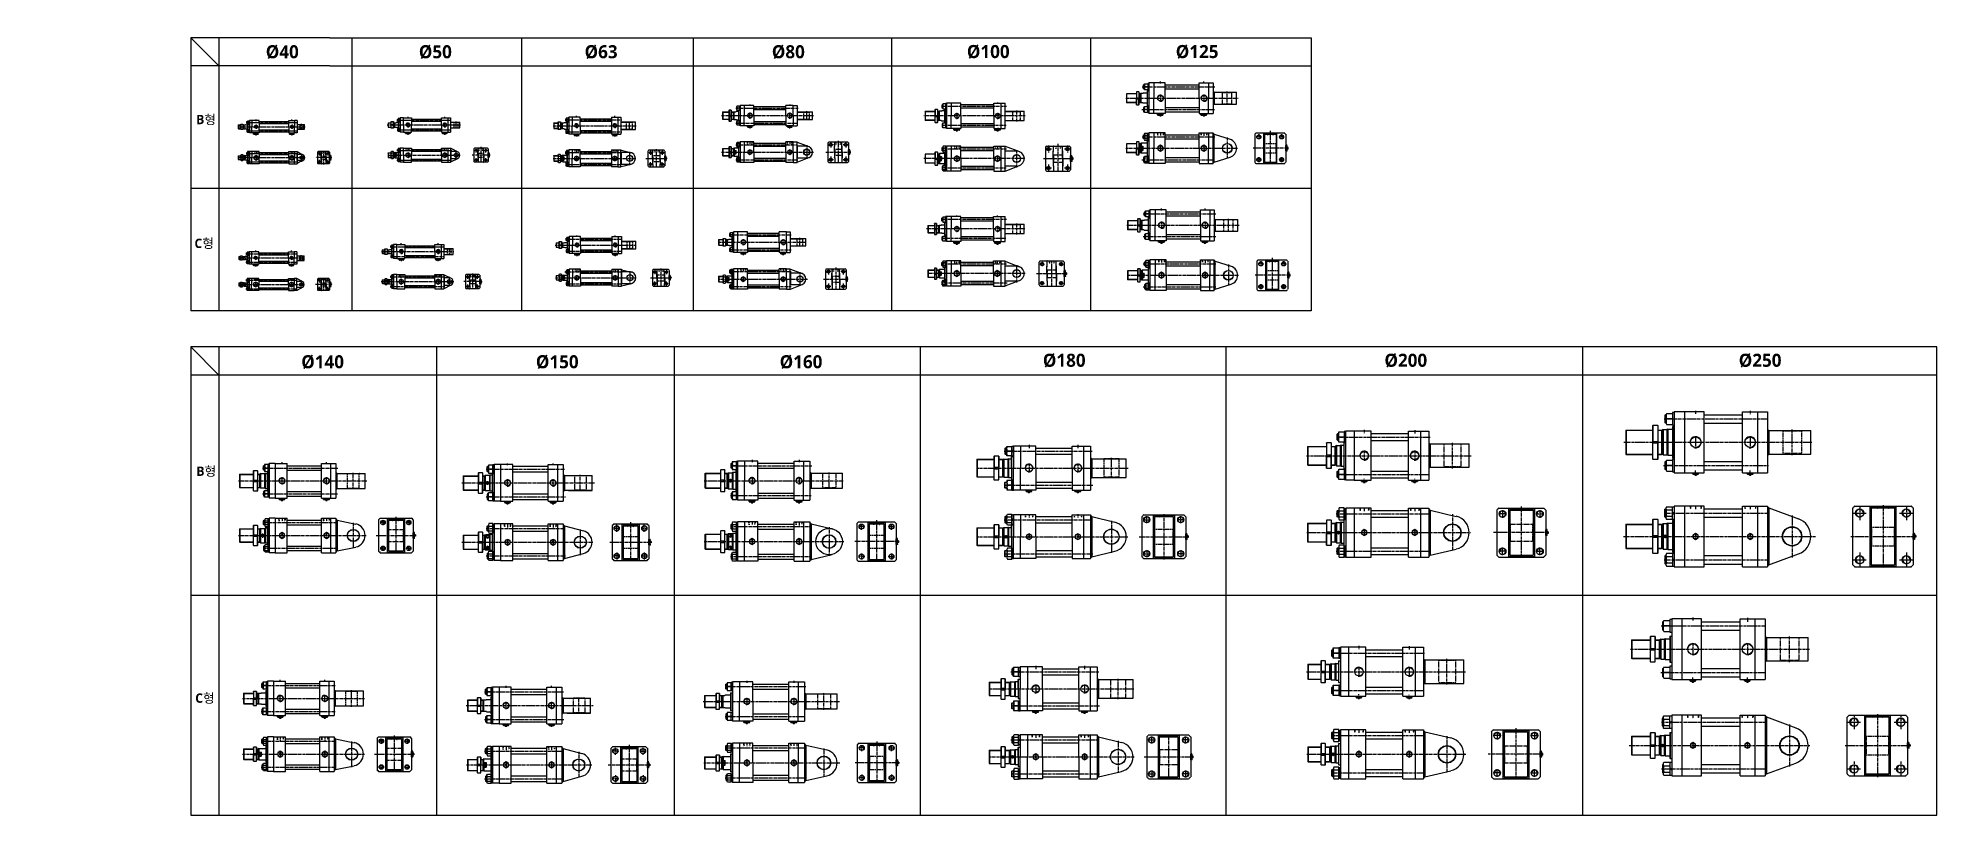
# Model space of a CAD drawing. Extents: x -819 to 9354, y 0 to 4161.
import ezdxf

# ---------------------------------------------------------------- set-up
doc = ezdxf.new("R2010")
doc.units = 0
doc.header["$LTSCALE"] = 10
doc.header["$MEASUREMENT"] = 0
for name, pattern in [('CENTER', [2, 1.25, -0.25, 0.25, -0.25]), ('CENTERX2', [4, 2.5, -0.5, 0.5, -0.5]), ('HIDDEN', [0.375, 0.25, -0.125]), ('HIDDENX2', [0.75, 0.5, -0.25])]:
    doc.linetypes.add(name, pattern=pattern)
doc.layers.get('0').update_dxf_attribs({"linetype": 'CONTINUOUS'})
doc.layers.get('DEFPOINTS').update_dxf_attribs({"linetype": 'CONTINUOUS'})
for name, color, linetype in [('CEN', 1, 'CENTERX2'), ('CENTER', 1, 'CENTER'), ('DIM', 2, 'CONTINUOUS'), ('HID', 2, 'HIDDENX2'), ('Line', 7, 'CONTINUOUS'), ('ML', 7, 'CONTINUOUS'), ('외형선', 3, 'CONTINUOUS'), ('중심선', 1, 'CENTER')]:
    doc.layers.add(name, color=color, linetype=linetype)
doc.styles.add('GHS', font='romans', dxfattribs={"bigfont": 'ghs'})
doc.styles.add('문자', font='romans.shx')

msp = doc.modelspace()

# ---------------------------------------------------------------- texts
at = {"attachment_point": 1, "style": '문자'}
for s, width, gutter_width, heights, insert, char_height in [('{\\fMalgun Gothic|b1|i0|c129|p50;%%C40}', 124.53, 16, [-75.6], (401, 4122), 70), ('{\\fMalgun Gothic|b1|i0|c129|p50;%%C50}', 124.53, 16, [-75.6], (1221, 4122), 70), ('{\\fMalgun Gothic|b1|i0|c129|p50;%%C63}', 124.53, 16, [-75.6], (2109, 4122), 70), ('{\\fMalgun Gothic|b1|i0|c129|p50;%%C80}', 124.53, 16, [-75.6], (3112, 4122), 70), ('{\\fMalgun Gothic|b1|i0|c129|p50;%%C100}', 124.53, 16, [-75.6], (4157, 4123), 70), ('{\\fMalgun Gothic|b1|i0|c129|p50;%%C125}', 124.53, 16, [-75.6], (5276, 4123), 70), ('{\\fMalgun Gothic|b1|i0|c129|p50;B형}', 655.38, 160, [-66.4], (28, 3749), 50), ('{\\fMalgun Gothic|b1|i0|c129|p50;C형}', 655.38, 160, [-66.4], (19, 3086), 50), ('{\\fMalgun Gothic|b1|i0|c129|p50;%%C140}', 124.53, 16, [-75.6], (591, 2462), 70), ('{\\fMalgun Gothic|b1|i0|c129|p50;%%C150}', 124.53, 16, [-75.6], (1848, 2462), 70), ('{\\fMalgun Gothic|b1|i0|c129|p50;%%C160}', 124.53, 16, [-75.6], (3154, 2462), 70), ('{\\fMalgun Gothic|b1|i0|c129|p50;%%C180}', 124.53, 16, [-75.6], (4564, 2470), 70), ('{\\fMalgun Gothic|b1|i0|c129|p50;%%C200}', 124.53, 16, [-75.6], (6394, 2470), 70), ('{\\fMalgun Gothic|b1|i0|c129|p50;%%C250}', 124.53, 16, [-75.6], (8292, 2470), 70), ('{\\fMalgun Gothic|b1|i0|c129|p50;B형}', 655.38, 160, [-66.4], (29, 1866), 50), ('{\\fMalgun Gothic|b1|i0|c129|p50;C형}', 655.38, 160, [-66.4], (23, 651), 50)]:
    msp.add_mtext_dynamic_manual_height_columns(s, width=width, gutter_width=gutter_width, heights=heights, dxfattribs=dict(at, insert=insert, char_height=char_height))
at = {"layer": 'ML', "color": 2, "insert": (-819, 74), "char_height": 3, "attachment_point": 7, "style": 'GHS'}
msp.add_mtext('\\A1;', dxfattribs=at)

# ---------------------------------------------------------------- linework, layer by layer
for p, q in [((744, 4161), (0, 4161)), ((0, 4161), (0, 2700)), ((150, 4011), (0, 4161)), ((150, 4161), (150, 2700)), ((744, 4161), (2076, 4161)), ((863, 2700), (863, 4161)), ((1772, 2700), (1772, 4161)), ((2076, 4161), (6001, 4161)), ((2691, 4161), (2691, 2700)), ((3755, 2700), (3755, 4161)), ((4819, 4161), (4819, 2700)), ((6001, 4161), (6001, 2700)), ((744, 4011), (0, 4011)), ((744, 4011), (1379, 4011)), ((1379, 4011), (2076, 4011)), ((2076, 4011), (6001, 4011)), ((2992, 3680), (2997, 3680)), ((2992, 3680), (2992, 3680)), ((2992, 3680), (2998, 3680)), ((2998, 3680), (2997, 3680)), ((3205, 3680), (3206, 3680)), ((3205, 3680), (3211, 3680)), ((3206, 3680), (3211, 3680)), ((3211, 3680), (3211, 3680)), ((346, 3643), (346, 3642)), ((346, 3643), (352, 3643)), ((346, 3642), (351, 3642)), ((352, 3643), (351, 3642)), ((538, 3643), (538, 3642)), ((538, 3643), (544, 3643)), ((538, 3642), (543, 3642)), ((544, 3643), (543, 3642)), ((1160, 3647), (1160, 3646)), ((1160, 3647), (1166, 3647)), ((1160, 3646), (1165, 3646)), ((1166, 3647), (1165, 3646)), ((1357, 3647), (1357, 3646)), ((1357, 3647), (1363, 3647)), ((1357, 3646), (1362, 3646)), ((1363, 3647), (1362, 3646)), ((2063, 3636), (2064, 3636)), ((2063, 3636), (2069, 3636)), ((2064, 3636), (2069, 3636)), ((2069, 3636), (2069, 3636)), ((2268, 3636), (2269, 3636)), ((2268, 3636), (2274, 3636)), ((2269, 3636), (2274, 3636)), ((2274, 3636), (2274, 3636)), ((753, 3517), (753, 3523)), ((753, 3523), (753, 3522)), ((753, 3517), (753, 3522)), ((753, 3517), (753, 3517)), ((1601, 3530), (1601, 3536)), ((1601, 3536), (1602, 3536)), ((1601, 3530), (1602, 3531)), ((1602, 3531), (1602, 3536)), ((2548, 3513), (2548, 3519)), ((2548, 3519), (2549, 3518)), ((2548, 3513), (2549, 3513)), ((2549, 3513), (2549, 3518)), ((3533, 3546), (3533, 3552)), ((3533, 3552), (3534, 3552)), ((3533, 3546), (3534, 3547)), ((3534, 3547), (3534, 3552)), ((6001, 3355), (0, 3355)), ((1124, 2969), (1125, 2969)), ((1124, 2969), (1130, 2969)), ((1125, 2969), (1130, 2969)), ((1130, 2969), (1130, 2969)), ((1321, 2969), (1322, 2969)), ((1321, 2969), (1327, 2969)), ((1322, 2969), (1327, 2969)), ((1327, 2969), (1327, 2969)), ((2065, 2997), (2066, 2996)), ((2065, 2997), (2071, 2997)), ((2066, 2996), (2071, 2996)), ((2071, 2997), (2071, 2996)), ((2270, 2997), (2271, 2996)), ((2270, 2997), (2276, 2997)), ((2271, 2996), (2276, 2996)), ((2276, 2997), (2276, 2996)), ((2956, 3002), (2957, 3001)), ((2956, 3002), (2962, 3002)), ((2957, 3001), (2962, 3001)), ((2962, 3002), (2962, 3001)), ((3170, 3002), (3170, 3001)), ((3170, 3002), (3176, 3002)), ((3170, 3001), (3175, 3001)), ((3176, 3002), (3175, 3001)), ((344, 2941), (344, 2940)), ((344, 2941), (350, 2941)), ((344, 2940), (349, 2940)), ((350, 2941), (349, 2940)), ((536, 2941), (536, 2940)), ((536, 2941), (542, 2941)), ((536, 2940), (541, 2940)), ((542, 2941), (541, 2940)), ((1557, 2853), (1557, 2859)), ((1557, 2859), (1558, 2858)), ((1557, 2853), (1558, 2853)), ((1558, 2853), (1558, 2858)), ((2572, 2874), (2572, 2880)), ((2572, 2880), (2572, 2879)), ((2572, 2874), (2572, 2879)), ((2572, 2874), (2572, 2874)), ((3520, 2867), (3520, 2873)), ((3520, 2873), (3520, 2872)), ((3520, 2867), (3520, 2872)), ((3520, 2867), (3520, 2867)), ((753, 2838), (753, 2844)), ((753, 2844), (753, 2843)), ((753, 2838), (753, 2843)), ((753, 2838), (753, 2838)), ((6001, 2700), (0, 2700)), ((9354, 2506), (0, 2506)), ((0, 2506), (0, 0)), ((150, 2356), (0, 2506)), ((150, 2506), (150, 0)), ((1317, 0), (1317, 2506)), ((2590, 0), (2590, 2506)), ((3909, 0), (3909, 2506)), ((5546, 0), (5546, 2506)), ((7457, 0), (7457, 2506)), ((9354, 0), (9354, 2506)), ((9354, 2356), (0, 2356)), ((0, 1178), (9354, 1178)), ((0, 0), (9354, 0))]:
    msp.add_line(p, q)
at = {"color": 7, "linetype": 'Continuous'}
for p, q in [((2982, 3684), (2982, 3688)), ((2982, 3688), (2995, 3688)), ((2983, 3690), (3007, 3690)), ((2983, 3688), (2983, 3690)), ((2985, 3683), (3004, 3683)), ((2988, 3684), (2988, 3688)), ((2992, 3680), (2992, 3683)), ((2995, 3688), (3007, 3688)), ((2998, 3680), (2998, 3683)), ((3001, 3684), (3001, 3688)), ((3007, 3688), (3007, 3690)), ((3007, 3684), (3007, 3688)), ((3195, 3684), (3195, 3688)), ((3195, 3688), (3208, 3688)), ((3196, 3690), (3220, 3690)), ((3196, 3688), (3196, 3690)), ((3199, 3683), (3218, 3683)), ((3202, 3684), (3202, 3688)), ((3205, 3680), (3205, 3683)), ((3208, 3688), (3221, 3688)), ((3211, 3680), (3211, 3683)), ((3214, 3684), (3214, 3688)), ((3220, 3688), (3220, 3690)), ((3221, 3684), (3221, 3688)), ((4088, 3669), (4088, 3674)), ((4088, 3674), (4094, 3674)), ((4089, 3674), (4089, 3676)), ((4089, 3676), (4118, 3676)), ((4091, 3668), (4116, 3668)), ((4094, 3674), (4119, 3674)), ((4095, 3669), (4095, 3674)), ((4099, 3663), (4099, 3668)), ((4099, 3668), (4099, 3668)), ((4099, 3663), (4100, 3663)), ((4107, 3663), (4099, 3663)), ((4100, 3663), (4107, 3663)), ((4107, 3663), (4107, 3668)), ((4107, 3663), (4107, 3663)), ((4111, 3669), (4111, 3674)), ((4118, 3674), (4118, 3676)), ((4119, 3669), (4119, 3674)), ((4306, 3669), (4306, 3674)), ((4306, 3674), (4313, 3674)), ((4307, 3674), (4307, 3676)), ((4307, 3676), (4336, 3676)), ((4309, 3668), (4334, 3668)), ((4313, 3674), (4337, 3674)), ((4314, 3669), (4314, 3674)), ((4318, 3663), (4318, 3668)), ((4318, 3668), (4318, 3668)), ((4318, 3663), (4325, 3663)), ((4318, 3663), (4318, 3663)), ((4326, 3663), (4318, 3663)), ((4326, 3663), (4325, 3663)), ((4326, 3663), (4326, 3668)), ((4330, 3669), (4330, 3674)), ((4336, 3674), (4336, 3676)), ((4337, 3669), (4337, 3674)), ((5178, 3749), (5178, 3754)), ((5178, 3754), (5184, 3754)), ((5179, 3754), (5179, 3756)), ((5179, 3756), (5208, 3756)), ((5181, 3748), (5206, 3748)), ((5184, 3754), (5209, 3754)), ((5186, 3749), (5186, 3754)), ((5190, 3743), (5190, 3748)), ((5190, 3748), (5190, 3748)), ((5190, 3743), (5197, 3743)), ((5190, 3743), (5190, 3743)), ((5198, 3743), (5190, 3743)), ((5198, 3743), (5197, 3743)), ((5198, 3743), (5198, 3748)), ((5201, 3749), (5201, 3754)), ((5208, 3754), (5208, 3756)), ((5209, 3749), (5209, 3754)), ((5411, 3749), (5411, 3754)), ((5411, 3754), (5417, 3754)), ((5412, 3754), (5412, 3756)), ((5412, 3756), (5441, 3756)), ((5414, 3748), (5439, 3748)), ((5417, 3754), (5442, 3754)), ((5419, 3749), (5419, 3754)), ((5423, 3743), (5423, 3748)), ((5423, 3748), (5423, 3748)), ((5423, 3743), (5430, 3743)), ((5423, 3743), (5423, 3743)), ((5431, 3743), (5423, 3743)), ((5431, 3743), (5430, 3743)), ((5431, 3743), (5431, 3748)), ((5434, 3749), (5434, 3754)), ((5441, 3754), (5441, 3756)), ((5442, 3749), (5442, 3754)), ((336, 3646), (336, 3651)), ((336, 3651), (349, 3651)), ((337, 3653), (361, 3653)), ((337, 3651), (337, 3653)), ((339, 3645), (358, 3645)), ((342, 3646), (342, 3651)), ((346, 3643), (346, 3645)), ((349, 3651), (361, 3651)), ((352, 3643), (352, 3645)), ((355, 3646), (355, 3651)), ((361, 3651), (361, 3653)), ((361, 3646), (361, 3651)), ((528, 3646), (528, 3651)), ((528, 3651), (541, 3651)), ((529, 3653), (553, 3653)), ((529, 3651), (529, 3653)), ((531, 3645), (550, 3645)), ((534, 3646), (534, 3651)), ((538, 3643), (538, 3645)), ((541, 3651), (553, 3651)), ((544, 3643), (544, 3645)), ((547, 3646), (547, 3651)), ((553, 3651), (553, 3653)), ((553, 3646), (553, 3651)), ((1150, 3650), (1150, 3655)), ((1150, 3655), (1163, 3655)), ((1151, 3657), (1175, 3657)), ((1151, 3655), (1151, 3657)), ((1153, 3649), (1172, 3649)), ((1157, 3650), (1157, 3655)), ((1160, 3647), (1160, 3649)), ((1163, 3655), (1176, 3655)), ((1166, 3647), (1166, 3649)), ((1169, 3650), (1169, 3655)), ((1175, 3655), (1175, 3657)), ((1176, 3650), (1176, 3655)), ((1347, 3650), (1347, 3655)), ((1347, 3655), (1360, 3655)), ((1348, 3657), (1372, 3657)), ((1348, 3655), (1348, 3657)), ((1350, 3649), (1369, 3649)), ((1354, 3650), (1354, 3655)), ((1357, 3647), (1357, 3649)), ((1360, 3655), (1373, 3655)), ((1363, 3647), (1363, 3649)), ((1366, 3650), (1366, 3655)), ((1372, 3655), (1372, 3657)), ((1373, 3650), (1373, 3655)), ((2053, 3640), (2053, 3644)), ((2053, 3644), (2066, 3644)), ((2054, 3646), (2078, 3646)), ((2054, 3644), (2054, 3646)), ((2057, 3639), (2076, 3639)), ((2060, 3640), (2060, 3644)), ((2063, 3636), (2063, 3639)), ((2066, 3644), (2079, 3644)), ((2069, 3636), (2069, 3639)), ((2072, 3640), (2072, 3644)), ((2078, 3644), (2078, 3646)), ((2079, 3640), (2079, 3644)), ((2258, 3640), (2258, 3644)), ((2258, 3644), (2271, 3644)), ((2259, 3646), (2283, 3646)), ((2259, 3644), (2259, 3646)), ((2262, 3639), (2281, 3639)), ((2265, 3640), (2265, 3644)), ((2268, 3636), (2268, 3639)), ((2271, 3644), (2284, 3644)), ((2274, 3636), (2274, 3639)), ((2277, 3640), (2277, 3644)), ((2283, 3644), (2283, 3646)), ((2284, 3640), (2284, 3644)), ((3523, 3537), (3523, 3561)), ((3525, 3561), (3523, 3561)), ((3530, 3562), (3525, 3562)), ((3525, 3549), (3525, 3562)), ((5865, 3556), (5865, 3585)), ((5867, 3585), (5865, 3585)), ((5872, 3586), (5867, 3586)), ((5867, 3561), (5867, 3586)), ((5872, 3578), (5867, 3578)), ((5872, 3563), (5867, 3563)), ((5867, 3555), (5867, 3561)), ((5872, 3566), (5872, 3566)), ((5873, 3558), (5873, 3583)), ((5877, 3574), (5873, 3574)), ((5877, 3566), (5873, 3566)), ((5877, 3574), (5878, 3574)), ((5877, 3574), (5877, 3566)), ((5877, 3566), (5878, 3567)), ((5878, 3567), (5878, 3574)), ((743, 3508), (743, 3532)), ((745, 3532), (743, 3532)), ((745, 3508), (743, 3508)), ((749, 3532), (745, 3532)), ((745, 3520), (745, 3532)), ((749, 3526), (745, 3526)), ((745, 3507), (745, 3520)), ((749, 3513), (745, 3513)), ((749, 3507), (745, 3507)), ((750, 3510), (750, 3529)), ((753, 3523), (750, 3523)), ((753, 3517), (750, 3517)), ((1592, 3521), (1592, 3545)), ((1594, 3545), (1592, 3545)), ((1594, 3521), (1592, 3521)), ((1598, 3546), (1594, 3546)), ((1594, 3533), (1594, 3546)), ((1598, 3540), (1594, 3540)), ((1594, 3521), (1594, 3533)), ((1598, 3527), (1594, 3527)), ((1598, 3521), (1594, 3521)), ((1599, 3524), (1599, 3543)), ((1601, 3536), (1599, 3536)), ((1601, 3530), (1599, 3530)), ((2538, 3504), (2538, 3528)), ((2540, 3528), (2538, 3528)), ((2540, 3504), (2538, 3504)), ((2545, 3528), (2540, 3528)), ((2540, 3516), (2540, 3528)), ((2545, 3522), (2540, 3522)), ((2540, 3503), (2540, 3516)), ((2545, 3509), (2540, 3509)), ((2545, 3503), (2540, 3503)), ((2546, 3506), (2546, 3525)), ((2548, 3519), (2546, 3519)), ((2548, 3513), (2546, 3513)), ((3525, 3537), (3523, 3537)), ((3530, 3556), (3525, 3556)), ((3525, 3537), (3525, 3549)), ((3530, 3543), (3525, 3543)), ((3530, 3537), (3525, 3537)), ((3531, 3540), (3531, 3559)), ((3533, 3552), (3531, 3552)), ((3533, 3546), (3531, 3546)), ((4713, 3500), (4713, 3529)), ((4715, 3529), (4713, 3529)), ((4715, 3500), (4713, 3500)), ((4720, 3530), (4715, 3530)), ((4715, 3505), (4715, 3530)), ((4720, 3522), (4715, 3522)), ((4720, 3507), (4715, 3507)), ((4715, 3499), (4715, 3505)), ((4720, 3499), (4715, 3499)), ((4721, 3502), (4721, 3527)), ((4725, 3519), (4721, 3519)), ((4725, 3511), (4721, 3511)), ((4721, 3511), (4721, 3511)), ((4725, 3519), (4726, 3518)), ((4725, 3519), (4725, 3511)), ((4725, 3511), (4726, 3511)), ((4726, 3511), (4726, 3518)), ((5867, 3556), (5865, 3556)), ((5872, 3555), (5867, 3555)), ((4087, 3063), (4087, 3068)), ((4087, 3068), (4093, 3068)), ((4088, 3068), (4088, 3070)), ((4088, 3070), (4117, 3070)), ((4090, 3062), (4115, 3062)), ((4093, 3068), (4118, 3068)), ((4095, 3063), (4095, 3068)), ((4099, 3058), (4099, 3062)), ((4099, 3062), (4099, 3062)), ((4099, 3058), (4099, 3057)), ((4107, 3058), (4099, 3058)), ((4099, 3057), (4106, 3057)), ((4107, 3058), (4106, 3057)), ((4107, 3058), (4107, 3062)), ((4111, 3063), (4111, 3068)), ((4117, 3068), (4117, 3070)), ((4118, 3063), (4118, 3068)), ((4306, 3063), (4306, 3068)), ((4306, 3068), (4312, 3068)), ((4307, 3068), (4307, 3070)), ((4307, 3070), (4336, 3070)), ((4309, 3062), (4334, 3062)), ((4312, 3068), (4337, 3068)), ((4313, 3063), (4313, 3068)), ((4317, 3058), (4317, 3062)), ((4317, 3062), (4317, 3062)), ((4317, 3058), (4318, 3057)), ((4325, 3058), (4317, 3058)), ((4318, 3057), (4325, 3057)), ((4325, 3058), (4325, 3062)), ((4325, 3058), (4325, 3057)), ((4329, 3063), (4329, 3068)), ((4336, 3068), (4336, 3070)), ((4337, 3063), (4337, 3068)), ((5184, 3068), (5184, 3073)), ((5184, 3073), (5190, 3073)), ((5185, 3073), (5185, 3075)), ((5185, 3075), (5214, 3075)), ((5187, 3067), (5212, 3067)), ((5190, 3073), (5215, 3073)), ((5192, 3068), (5192, 3073)), ((5196, 3068), (5196, 3068)), ((5196, 3063), (5196, 3067)), ((5196, 3063), (5196, 3062)), ((5204, 3063), (5196, 3063)), ((5196, 3062), (5203, 3062)), ((5204, 3063), (5203, 3062)), ((5204, 3063), (5204, 3067)), ((5207, 3068), (5207, 3073)), ((5214, 3073), (5214, 3075)), ((5215, 3068), (5215, 3073)), ((5417, 3068), (5417, 3073)), ((5417, 3073), (5423, 3073)), ((5418, 3073), (5418, 3075)), ((5418, 3075), (5447, 3075)), ((5420, 3067), (5445, 3067)), ((5423, 3073), (5448, 3073)), ((5425, 3068), (5425, 3073)), ((5429, 3068), (5429, 3068)), ((5429, 3063), (5429, 3067)), ((5429, 3063), (5429, 3062)), ((5437, 3063), (5429, 3063)), ((5429, 3062), (5436, 3062)), ((5437, 3063), (5436, 3062)), ((5437, 3063), (5437, 3067)), ((5440, 3068), (5440, 3073)), ((5447, 3073), (5447, 3075)), ((5448, 3068), (5448, 3073)), ((335, 2950), (359, 2950)), ((335, 2948), (335, 2950)), ((359, 2948), (359, 2950)), ((527, 2950), (551, 2950)), ((527, 2948), (527, 2950)), ((551, 2948), (551, 2950)), ((1115, 2979), (1139, 2979)), ((1115, 2977), (1115, 2979)), ((1115, 2973), (1115, 2977)), ((1115, 2977), (1127, 2977)), ((1118, 2972), (1137, 2972)), ((1121, 2973), (1121, 2977)), ((1124, 2969), (1124, 2972)), ((1127, 2977), (1140, 2977)), ((1130, 2969), (1130, 2972)), ((1134, 2973), (1134, 2977)), ((1139, 2977), (1139, 2979)), ((1140, 2973), (1140, 2977)), ((1312, 2979), (1336, 2979)), ((1312, 2977), (1312, 2979)), ((1312, 2973), (1312, 2977)), ((1312, 2977), (1324, 2977)), ((1315, 2972), (1334, 2972)), ((1318, 2973), (1318, 2977)), ((1321, 2969), (1321, 2972)), ((1324, 2977), (1337, 2977)), ((1327, 2969), (1327, 2972)), ((1331, 2973), (1331, 2977)), ((1336, 2977), (1336, 2979)), ((1337, 2973), (1337, 2977)), ((2056, 3007), (2080, 3007)), ((2056, 3005), (2056, 3007)), ((2056, 3000), (2056, 3005)), ((2056, 3005), (2068, 3005)), ((2059, 2999), (2078, 2999)), ((2062, 3000), (2062, 3005)), ((2065, 2997), (2065, 2999)), ((2068, 3005), (2081, 3005)), ((2071, 2997), (2071, 2999)), ((2075, 3000), (2075, 3005)), ((2080, 3005), (2080, 3007)), ((2081, 3000), (2081, 3005)), ((2261, 3007), (2285, 3007)), ((2261, 3005), (2261, 3007)), ((2261, 3000), (2261, 3005)), ((2261, 3005), (2273, 3005)), ((2264, 2999), (2283, 2999)), ((2267, 3000), (2267, 3005)), ((2270, 2997), (2270, 2999)), ((2273, 3005), (2286, 3005)), ((2276, 2997), (2276, 2999)), ((2280, 3000), (2280, 3005)), ((2285, 3005), (2285, 3007)), ((2286, 3000), (2286, 3005)), ((2947, 3012), (2971, 3012)), ((2947, 3010), (2947, 3012)), ((2947, 3005), (2947, 3010)), ((2947, 3010), (2959, 3010)), ((2950, 3004), (2969, 3004)), ((2953, 3005), (2953, 3010)), ((2956, 3002), (2956, 3004)), ((2959, 3010), (2972, 3010)), ((2962, 3002), (2962, 3004)), ((2966, 3005), (2966, 3010)), ((2971, 3010), (2971, 3012)), ((2972, 3005), (2972, 3010)), ((3160, 3005), (3160, 3010)), ((3160, 3010), (3173, 3010)), ((3161, 3012), (3185, 3012)), ((3161, 3010), (3161, 3012)), ((3163, 3004), (3182, 3004)), ((3167, 3005), (3167, 3010)), ((3170, 3002), (3170, 3004)), ((3173, 3010), (3186, 3010)), ((3176, 3002), (3176, 3004)), ((3179, 3005), (3179, 3010)), ((3185, 3010), (3185, 3012)), ((3186, 3005), (3186, 3010)), ((334, 2944), (334, 2948)), ((334, 2948), (347, 2948)), ((337, 2943), (357, 2943)), ((341, 2944), (341, 2948)), ((344, 2941), (344, 2943)), ((347, 2948), (360, 2948)), ((350, 2941), (350, 2943)), ((353, 2944), (353, 2948)), ((360, 2944), (360, 2948)), ((526, 2944), (526, 2948)), ((526, 2948), (539, 2948)), ((529, 2943), (549, 2943)), ((533, 2944), (533, 2948)), ((536, 2941), (536, 2943)), ((539, 2948), (552, 2948)), ((542, 2941), (542, 2943)), ((545, 2944), (545, 2948)), ((552, 2944), (552, 2948)), ((743, 2829), (743, 2853)), ((745, 2853), (743, 2853)), ((749, 2853), (745, 2853)), ((745, 2841), (745, 2853)), ((750, 2831), (750, 2850)), ((1547, 2844), (1547, 2868)), ((1549, 2868), (1547, 2868)), ((1554, 2869), (1549, 2869)), ((1549, 2856), (1549, 2869)), ((1554, 2862), (1549, 2862)), ((1549, 2843), (1549, 2856)), ((1554, 2850), (1549, 2850)), ((1555, 2846), (1555, 2865)), ((1557, 2859), (1555, 2859)), ((1557, 2853), (1555, 2853)), ((2562, 2865), (2562, 2889)), ((2564, 2889), (2562, 2889)), ((2564, 2865), (2562, 2865)), ((2568, 2889), (2564, 2889)), ((2564, 2877), (2564, 2889)), ((2568, 2883), (2564, 2883)), ((2564, 2864), (2564, 2877)), ((2568, 2870), (2564, 2870)), ((2568, 2864), (2564, 2864)), ((2569, 2867), (2569, 2886)), ((2572, 2880), (2569, 2880)), ((2572, 2874), (2569, 2874)), ((3510, 2858), (3510, 2882)), ((3512, 2882), (3510, 2882)), ((3512, 2858), (3510, 2858)), ((3516, 2882), (3512, 2882)), ((3512, 2870), (3512, 2882)), ((3516, 2876), (3512, 2876)), ((3512, 2857), (3512, 2870)), ((3516, 2863), (3512, 2863)), ((3516, 2857), (3512, 2857)), ((3517, 2860), (3517, 2879)), ((3520, 2873), (3517, 2873)), ((3520, 2867), (3517, 2867)), ((4678, 2884), (4678, 2914)), ((4680, 2914), (4678, 2914)), ((4680, 2884), (4678, 2884)), ((4685, 2915), (4680, 2915)), ((4680, 2890), (4680, 2915)), ((4685, 2907), (4680, 2907)), ((4685, 2891), (4680, 2891)), ((4680, 2883), (4680, 2890)), ((4685, 2883), (4680, 2883)), ((4686, 2887), (4686, 2911)), ((4691, 2903), (4686, 2903)), ((4691, 2895), (4686, 2895)), ((4686, 2895), (4686, 2895)), ((4691, 2896), (4691, 2903)), ((4691, 2903), (4691, 2903)), ((4691, 2903), (4691, 2895)), ((4691, 2895), (4691, 2896)), ((5876, 2876), (5876, 2905)), ((5878, 2905), (5876, 2905)), ((5878, 2876), (5876, 2876)), ((5883, 2906), (5878, 2906)), ((5878, 2881), (5878, 2906)), ((5883, 2898), (5878, 2898)), ((5883, 2882), (5878, 2882)), ((5878, 2875), (5878, 2881)), ((5883, 2875), (5878, 2875)), ((5883, 2886), (5883, 2886)), ((5884, 2878), (5884, 2903)), ((5888, 2894), (5884, 2894)), ((5888, 2886), (5884, 2886)), ((5888, 2894), (5889, 2894)), ((5888, 2894), (5888, 2886)), ((5888, 2886), (5889, 2887)), ((5889, 2887), (5889, 2894)), ((745, 2829), (743, 2829)), ((749, 2847), (745, 2847)), ((745, 2828), (745, 2841)), ((749, 2834), (745, 2834)), ((749, 2828), (745, 2828)), ((753, 2844), (750, 2844)), ((753, 2838), (750, 2838)), ((1549, 2844), (1547, 2844)), ((1554, 2843), (1549, 2843)), ((8046, 1826), (8046, 1831)), ((8046, 1831), (8052, 1831)), ((8047, 1831), (8047, 1833)), ((8047, 1833), (8076, 1833)), ((8052, 1831), (8077, 1831)), ((8054, 1826), (8054, 1831)), ((8069, 1826), (8069, 1831)), ((8076, 1831), (8076, 1833)), ((8077, 1826), (8077, 1831)), ((8338, 1826), (8338, 1831)), ((8338, 1831), (8344, 1831)), ((8339, 1831), (8339, 1833)), ((8339, 1833), (8368, 1833)), ((8344, 1831), (8369, 1831)), ((8346, 1826), (8346, 1831)), ((8361, 1826), (8361, 1831)), ((8368, 1831), (8368, 1833)), ((8369, 1826), (8369, 1831)), ((4474, 1733), (4474, 1738)), ((4474, 1738), (4480, 1738)), ((4475, 1738), (4475, 1740)), ((4475, 1740), (4504, 1740)), ((4477, 1732), (4502, 1732)), ((4480, 1738), (4505, 1738)), ((4482, 1733), (4482, 1738)), ((4486, 1728), (4486, 1732)), ((4486, 1732), (4486, 1732)), ((4494, 1728), (4494, 1732)), ((4497, 1733), (4497, 1738)), ((4504, 1738), (4504, 1740)), ((4505, 1733), (4505, 1738)), ((4736, 1733), (4736, 1738)), ((4736, 1738), (4742, 1738)), ((4737, 1738), (4737, 1740)), ((4737, 1740), (4766, 1740)), ((4739, 1732), (4764, 1732)), ((4742, 1738), (4767, 1738)), ((4744, 1733), (4744, 1738)), ((4748, 1728), (4748, 1732)), ((4748, 1732), (4748, 1732)), ((4756, 1728), (4756, 1732)), ((4759, 1733), (4759, 1738)), ((4766, 1738), (4766, 1740)), ((4767, 1733), (4767, 1738)), ((6271, 1786), (6271, 1791)), ((6271, 1791), (6277, 1791)), ((6272, 1791), (6272, 1793)), ((6272, 1793), (6301, 1793)), ((6274, 1785), (6299, 1785)), ((6277, 1791), (6302, 1791)), ((6279, 1786), (6279, 1791)), ((6282, 1786), (6282, 1786)), ((6282, 1781), (6282, 1785)), ((6282, 1781), (6283, 1780)), ((6290, 1781), (6282, 1781)), ((6283, 1780), (6290, 1780)), ((6290, 1781), (6290, 1785)), ((6290, 1781), (6290, 1780)), ((6294, 1786), (6294, 1791)), ((6301, 1791), (6301, 1793)), ((6302, 1786), (6302, 1791)), ((6541, 1786), (6541, 1791)), ((6541, 1791), (6547, 1791)), ((6542, 1791), (6542, 1793)), ((6542, 1793), (6571, 1793)), ((6544, 1785), (6569, 1785)), ((6547, 1791), (6572, 1791)), ((6549, 1786), (6549, 1791)), ((6552, 1786), (6552, 1786)), ((6552, 1781), (6552, 1785)), ((6552, 1781), (6553, 1780)), ((6560, 1781), (6552, 1781)), ((6553, 1780), (6560, 1780)), ((6560, 1781), (6560, 1785)), ((6560, 1781), (6560, 1780)), ((6564, 1786), (6564, 1791)), ((6571, 1791), (6571, 1793)), ((6572, 1786), (6572, 1791)), ((8049, 1825), (8074, 1825)), ((8057, 1826), (8057, 1826)), ((8057, 1821), (8057, 1825)), ((8057, 1821), (8058, 1820)), ((8065, 1821), (8057, 1821)), ((8058, 1820), (8065, 1820)), ((8065, 1821), (8065, 1825)), ((8065, 1821), (8065, 1820)), ((8341, 1825), (8366, 1825)), ((8349, 1826), (8349, 1826)), ((8349, 1821), (8349, 1825)), ((8349, 1821), (8350, 1820)), ((8357, 1821), (8349, 1821)), ((8350, 1820), (8357, 1820)), ((8357, 1821), (8357, 1825)), ((8357, 1821), (8357, 1820)), ((472, 1690), (472, 1695)), ((472, 1695), (479, 1695)), ((473, 1695), (473, 1697)), ((473, 1697), (503, 1697)), ((476, 1689), (500, 1689)), ((479, 1695), (504, 1695)), ((480, 1690), (480, 1695)), ((484, 1684), (484, 1689)), ((484, 1689), (484, 1689)), ((484, 1684), (485, 1684)), ((492, 1684), (484, 1684)), ((485, 1684), (492, 1684)), ((492, 1684), (492, 1689)), ((492, 1684), (492, 1684)), ((496, 1690), (496, 1695)), ((503, 1695), (503, 1697)), ((504, 1690), (504, 1695)), ((710, 1690), (710, 1695)), ((710, 1695), (717, 1695)), ((711, 1695), (711, 1697)), ((711, 1697), (741, 1697)), ((714, 1689), (738, 1689)), ((717, 1695), (742, 1695)), ((718, 1690), (718, 1695)), ((722, 1684), (722, 1689)), ((722, 1689), (722, 1689)), ((722, 1684), (723, 1684)), ((730, 1684), (722, 1684)), ((723, 1684), (730, 1684)), ((730, 1684), (730, 1689)), ((730, 1684), (730, 1684)), ((734, 1690), (734, 1695)), ((741, 1695), (741, 1697)), ((742, 1690), (742, 1695)), ((1681, 1673), (1681, 1678)), ((1681, 1678), (1687, 1678)), ((1682, 1678), (1682, 1680)), ((1682, 1680), (1711, 1680)), ((1684, 1672), (1709, 1672)), ((1687, 1678), (1712, 1678)), ((1688, 1673), (1688, 1678)), ((1692, 1673), (1692, 1673)), ((1692, 1668), (1692, 1672)), ((1692, 1668), (1693, 1667)), ((1700, 1668), (1692, 1668)), ((1693, 1667), (1700, 1667)), ((1700, 1668), (1700, 1672)), ((1700, 1668), (1700, 1667)), ((1704, 1673), (1704, 1678)), ((1711, 1678), (1711, 1680)), ((1712, 1673), (1712, 1678)), ((1925, 1673), (1925, 1678)), ((1925, 1678), (1931, 1678)), ((1926, 1678), (1926, 1680)), ((1926, 1680), (1955, 1680)), ((1928, 1672), (1953, 1672)), ((1931, 1678), (1956, 1678)), ((1932, 1673), (1932, 1678)), ((1936, 1673), (1936, 1673)), ((1936, 1668), (1936, 1672)), ((1936, 1668), (1937, 1667)), ((1944, 1668), (1936, 1668)), ((1937, 1667), (1944, 1667)), ((1944, 1668), (1944, 1672)), ((1944, 1668), (1944, 1667)), ((1948, 1673), (1948, 1678)), ((1955, 1678), (1955, 1680)), ((1956, 1673), (1956, 1678)), ((2990, 1678), (2990, 1683)), ((2990, 1683), (2997, 1683)), ((2991, 1683), (2991, 1685)), ((2991, 1685), (3021, 1685)), ((2994, 1677), (3018, 1677)), ((2997, 1683), (3022, 1683)), ((2998, 1678), (2998, 1683)), ((3002, 1673), (3002, 1677)), ((3002, 1677), (3002, 1677)), ((3002, 1673), (3003, 1672)), ((3010, 1673), (3002, 1673)), ((3003, 1672), (3010, 1672)), ((3010, 1673), (3010, 1677)), ((3010, 1673), (3010, 1672)), ((3014, 1678), (3014, 1683)), ((3021, 1683), (3021, 1685)), ((3022, 1678), (3022, 1683)), ((3242, 1678), (3242, 1683)), ((3242, 1683), (3249, 1683)), ((3243, 1683), (3243, 1685)), ((3243, 1685), (3273, 1685)), ((3246, 1677), (3270, 1677)), ((3249, 1683), (3274, 1683)), ((3250, 1678), (3250, 1683)), ((3254, 1673), (3254, 1677)), ((3254, 1677), (3254, 1677)), ((3254, 1673), (3255, 1672)), ((3262, 1673), (3254, 1673)), ((3255, 1672), (3262, 1672)), ((3262, 1673), (3262, 1677)), ((3262, 1673), (3262, 1672)), ((3266, 1678), (3266, 1683)), ((3273, 1683), (3273, 1685)), ((3274, 1678), (3274, 1683)), ((4486, 1728), (4486, 1727)), ((4494, 1728), (4486, 1728)), ((4486, 1727), (4493, 1727)), ((4494, 1728), (4493, 1727)), ((4748, 1728), (4748, 1727)), ((4756, 1728), (4748, 1728)), ((4748, 1727), (4755, 1727)), ((4756, 1728), (4755, 1727)), ((7258, 1497), (7258, 1527)), ((7260, 1527), (7258, 1527)), ((7265, 1528), (7260, 1528)), ((7260, 1503), (7260, 1528)), ((1190, 1482), (1190, 1511)), ((1192, 1511), (1190, 1511)), ((1192, 1482), (1190, 1482)), ((1197, 1512), (1192, 1512)), ((1192, 1487), (1192, 1512)), ((1197, 1504), (1192, 1504)), ((1197, 1489), (1192, 1489)), ((1192, 1481), (1192, 1487)), ((1197, 1481), (1192, 1481)), ((1198, 1484), (1198, 1509)), ((1203, 1501), (1198, 1501)), ((1203, 1493), (1198, 1493)), ((1198, 1493), (1198, 1493)), ((1203, 1501), (1203, 1500)), ((1203, 1501), (1203, 1493)), ((1203, 1493), (1203, 1500)), ((1203, 1493), (1203, 1493)), ((2453, 1446), (2453, 1475)), ((2455, 1475), (2453, 1475)), ((2455, 1446), (2453, 1446)), ((2460, 1476), (2455, 1476)), ((2455, 1451), (2455, 1476)), ((2460, 1469), (2455, 1469)), ((2460, 1453), (2455, 1453)), ((2455, 1445), (2455, 1451)), ((2460, 1445), (2455, 1445)), ((2461, 1448), (2461, 1473)), ((2466, 1465), (2461, 1465)), ((2466, 1457), (2461, 1457)), ((2461, 1457), (2461, 1457)), ((2466, 1465), (2466, 1464)), ((2466, 1465), (2466, 1457)), ((2466, 1457), (2466, 1464)), ((2466, 1457), (2466, 1457)), ((3778, 1449), (3778, 1479)), ((3780, 1479), (3778, 1479)), ((3780, 1449), (3778, 1449)), ((3785, 1480), (3780, 1480)), ((3780, 1455), (3780, 1480)), ((3785, 1472), (3780, 1472)), ((3785, 1456), (3780, 1456)), ((3780, 1448), (3780, 1455)), ((3785, 1448), (3780, 1448)), ((3786, 1452), (3786, 1476)), ((3791, 1468), (3786, 1468)), ((3791, 1460), (3786, 1460)), ((3786, 1460), (3786, 1460)), ((3791, 1468), (3791, 1467)), ((3791, 1468), (3791, 1460)), ((3791, 1460), (3791, 1467)), ((3791, 1460), (3791, 1460)), ((5330, 1476), (5330, 1505)), ((5332, 1505), (5330, 1505)), ((5332, 1476), (5330, 1476)), ((5337, 1506), (5332, 1506)), ((5332, 1481), (5332, 1506)), ((5337, 1498), (5332, 1498)), ((5337, 1482), (5332, 1482)), ((5332, 1475), (5332, 1481)), ((5337, 1475), (5332, 1475)), ((5337, 1486), (5337, 1486)), ((5338, 1478), (5338, 1503)), ((5342, 1494), (5338, 1494)), ((5342, 1486), (5338, 1486)), ((5342, 1494), (5343, 1494)), ((5342, 1494), (5342, 1486)), ((5342, 1486), (5343, 1487)), ((5343, 1487), (5343, 1494)), ((7260, 1497), (7258, 1497)), ((7265, 1520), (7260, 1520)), ((7265, 1504), (7260, 1504)), ((7260, 1496), (7260, 1503)), ((7265, 1496), (7260, 1496)), ((7266, 1500), (7266, 1524)), ((7271, 1516), (7266, 1516)), ((7271, 1508), (7266, 1508)), ((7266, 1508), (7266, 1508)), ((7271, 1516), (7271, 1515)), ((7271, 1516), (7271, 1508)), ((7271, 1508), (7271, 1515)), ((7271, 1508), (7271, 1508)), ((9227, 1477), (9227, 1506)), ((9229, 1506), (9227, 1506)), ((9229, 1477), (9227, 1477)), ((9234, 1507), (9229, 1507)), ((9229, 1482), (9229, 1507)), ((9234, 1499), (9229, 1499)), ((9234, 1484), (9229, 1484)), ((9229, 1476), (9229, 1482)), ((9234, 1476), (9229, 1476)), ((9235, 1479), (9235, 1504)), ((9240, 1496), (9235, 1496)), ((9240, 1488), (9235, 1488)), ((9235, 1488), (9235, 1488)), ((9240, 1496), (9240, 1495)), ((9240, 1496), (9240, 1488)), ((9240, 1488), (9240, 1495)), ((9240, 1488), (9240, 1488)), ((8031, 718), (8031, 723)), ((8031, 723), (8038, 723)), ((8032, 723), (8032, 725)), ((8032, 725), (8061, 725)), ((8034, 717), (8059, 717)), ((8038, 723), (8062, 723)), ((8039, 718), (8039, 723)), ((8043, 713), (8043, 717)), ((8043, 717), (8043, 717)), ((8043, 713), (8043, 712)), ((8051, 713), (8043, 713)), ((8043, 712), (8050, 712)), ((8051, 713), (8050, 712)), ((8051, 713), (8051, 717)), ((8055, 718), (8055, 723)), ((8061, 723), (8061, 725)), ((8062, 718), (8062, 723)), ((8323, 718), (8323, 723)), ((8323, 723), (8330, 723)), ((8324, 723), (8324, 725)), ((8324, 725), (8353, 725)), ((8326, 717), (8351, 717)), ((8330, 723), (8354, 723)), ((8331, 718), (8331, 723)), ((8335, 713), (8335, 717)), ((8335, 717), (8335, 717)), ((8335, 713), (8335, 712)), ((8343, 713), (8335, 713)), ((8335, 712), (8342, 712)), ((8343, 713), (8342, 712)), ((8343, 713), (8343, 717)), ((8347, 718), (8347, 723)), ((8353, 723), (8353, 725)), ((8354, 718), (8354, 723)), ((6242, 629), (6242, 634)), ((6242, 634), (6248, 634)), ((6243, 634), (6243, 636)), ((6243, 636), (6272, 636)), ((6245, 628), (6270, 628)), ((6248, 634), (6273, 634)), ((6249, 629), (6249, 634)), ((6253, 629), (6253, 629)), ((6253, 624), (6253, 628)), ((6253, 624), (6254, 623)), ((6261, 624), (6253, 624)), ((6254, 623), (6261, 623)), ((6261, 624), (6261, 628)), ((6261, 624), (6261, 623)), ((6265, 629), (6265, 634)), ((6272, 634), (6272, 636)), ((6273, 629), (6273, 634)), ((6512, 629), (6512, 634)), ((6512, 634), (6518, 634)), ((6513, 634), (6513, 636)), ((6513, 636), (6542, 636)), ((6515, 628), (6540, 628)), ((6518, 634), (6543, 634)), ((6519, 629), (6519, 634)), ((6523, 629), (6523, 629)), ((6523, 624), (6523, 628)), ((6523, 624), (6524, 623)), ((6531, 624), (6523, 624)), ((6524, 623), (6531, 623)), ((6531, 624), (6531, 628)), ((6531, 624), (6531, 623)), ((6535, 629), (6535, 634)), ((6542, 634), (6542, 636)), ((6543, 629), (6543, 634)), ((464, 525), (464, 530)), ((464, 530), (470, 530)), ((465, 530), (465, 532)), ((465, 532), (494, 532)), ((467, 524), (492, 524)), ((470, 530), (495, 530)), ((471, 525), (471, 530)), ((475, 519), (475, 524)), ((475, 524), (475, 524)), ((475, 519), (476, 519)), ((483, 519), (475, 519)), ((476, 519), (483, 519)), ((483, 519), (483, 524)), ((483, 519), (483, 519)), ((487, 525), (487, 530)), ((494, 530), (494, 532)), ((495, 525), (495, 530)), ((702, 525), (702, 530)), ((702, 530), (708, 530)), ((703, 530), (703, 532)), ((703, 532), (732, 532)), ((705, 524), (730, 524)), ((708, 530), (733, 530)), ((709, 525), (709, 530)), ((713, 519), (713, 524)), ((713, 524), (713, 524)), ((713, 519), (714, 519)), ((721, 519), (713, 519)), ((714, 519), (721, 519)), ((721, 519), (721, 524)), ((721, 519), (721, 519)), ((725, 525), (725, 530)), ((732, 530), (732, 532)), ((733, 525), (733, 530)), ((4510, 551), (4510, 556)), ((4510, 556), (4516, 556)), ((4511, 556), (4511, 558)), ((4511, 558), (4540, 558)), ((4513, 550), (4538, 550)), ((4516, 556), (4541, 556)), ((4518, 551), (4518, 556)), ((4522, 545), (4522, 550)), ((4522, 550), (4522, 550)), ((4522, 545), (4529, 545)), ((4522, 545), (4522, 545)), ((4530, 545), (4522, 545)), ((4530, 545), (4529, 545)), ((4530, 545), (4530, 550)), ((4533, 551), (4533, 556)), ((4540, 556), (4540, 558)), ((4541, 551), (4541, 556)), ((4772, 551), (4772, 556)), ((4772, 556), (4778, 556)), ((4773, 556), (4773, 558)), ((4773, 558), (4802, 558)), ((4775, 550), (4800, 550)), ((4778, 556), (4803, 556)), ((4780, 551), (4780, 556)), ((4784, 545), (4784, 550)), ((4784, 550), (4784, 550)), ((4784, 545), (4791, 545)), ((4784, 545), (4784, 545)), ((4792, 545), (4784, 545)), ((4792, 545), (4791, 545)), ((4792, 545), (4792, 550)), ((4795, 551), (4795, 556)), ((4802, 556), (4802, 558)), ((4803, 551), (4803, 556)), ((1673, 481), (1673, 486)), ((1673, 486), (1679, 486)), ((1674, 486), (1674, 488)), ((1674, 488), (1703, 488)), ((1676, 480), (1701, 480)), ((1679, 486), (1704, 486)), ((1681, 481), (1681, 486)), ((1684, 475), (1684, 480)), ((1684, 480), (1684, 480)), ((1684, 475), (1685, 475)), ((1692, 475), (1684, 475)), ((1685, 475), (1692, 475)), ((1692, 475), (1692, 480)), ((1692, 475), (1692, 475)), ((1696, 481), (1696, 486)), ((1703, 486), (1703, 488)), ((1704, 481), (1704, 486)), ((1917, 481), (1917, 486)), ((1917, 486), (1923, 486)), ((1918, 486), (1918, 488)), ((1918, 488), (1947, 488)), ((1920, 480), (1945, 480)), ((1923, 486), (1948, 486)), ((1925, 481), (1925, 486)), ((1928, 475), (1928, 480)), ((1928, 480), (1928, 480)), ((1928, 475), (1929, 475)), ((1936, 475), (1928, 475)), ((1929, 475), (1936, 475)), ((1936, 475), (1936, 480)), ((1936, 475), (1936, 475)), ((1940, 481), (1940, 486)), ((1947, 486), (1947, 488)), ((1948, 481), (1948, 486)), ((2962, 496), (2962, 501)), ((2962, 501), (2969, 501)), ((2963, 501), (2963, 503)), ((2963, 503), (2993, 503)), ((2966, 495), (2990, 495)), ((2969, 501), (2994, 501)), ((2970, 496), (2970, 501)), ((2974, 490), (2974, 495)), ((2974, 495), (2974, 495)), ((2974, 490), (2975, 490)), ((2982, 490), (2974, 490)), ((2975, 490), (2982, 490)), ((2982, 490), (2982, 495)), ((2982, 490), (2982, 490)), ((2986, 496), (2986, 501)), ((2993, 501), (2993, 503)), ((2994, 496), (2994, 501)), ((3214, 496), (3214, 501)), ((3214, 501), (3221, 501)), ((3215, 501), (3215, 503)), ((3215, 503), (3245, 503)), ((3218, 495), (3242, 495)), ((3221, 501), (3246, 501)), ((3222, 496), (3222, 501)), ((3226, 490), (3226, 495)), ((3226, 495), (3226, 495)), ((3226, 490), (3227, 490)), ((3234, 490), (3226, 490)), ((3227, 490), (3234, 490)), ((3234, 490), (3234, 495)), ((3234, 490), (3234, 490)), ((3238, 496), (3238, 501)), ((3245, 501), (3245, 503)), ((3246, 496), (3246, 501)), ((1182, 311), (1182, 340)), ((1184, 340), (1182, 340)), ((1184, 311), (1182, 311)), ((1189, 341), (1184, 341)), ((1184, 316), (1184, 341)), ((1189, 333), (1184, 333)), ((1189, 318), (1184, 318)), ((1184, 310), (1184, 316)), ((1189, 310), (1184, 310)), ((1189, 322), (1189, 322)), ((1190, 313), (1190, 338)), ((1194, 330), (1190, 330)), ((1194, 322), (1190, 322)), ((1194, 330), (1195, 329)), ((1194, 330), (1194, 322)), ((1194, 322), (1195, 322)), ((1195, 322), (1195, 329)), ((5356, 296), (5356, 326)), ((5358, 326), (5356, 326)), ((5363, 327), (5358, 327)), ((5358, 302), (5358, 327)), ((5363, 319), (5358, 319)), ((5363, 307), (5363, 307)), ((5364, 299), (5364, 323)), ((5368, 315), (5364, 315)), ((5368, 307), (5364, 307)), ((5368, 315), (5369, 315)), ((5368, 315), (5368, 307)), ((5368, 307), (5369, 308)), ((5369, 308), (5369, 315)), ((7229, 310), (7229, 340)), ((7231, 340), (7229, 340)), ((7231, 310), (7229, 310)), ((7236, 341), (7231, 341)), ((7231, 316), (7231, 341)), ((7236, 333), (7231, 333)), ((7236, 317), (7231, 317)), ((7231, 309), (7231, 316)), ((7236, 309), (7231, 309)), ((7237, 313), (7237, 337)), ((7241, 329), (7237, 329)), ((7241, 321), (7237, 321)), ((7237, 321), (7237, 321)), ((7241, 329), (7242, 329)), ((7241, 329), (7241, 321)), ((7241, 321), (7242, 322)), ((7242, 322), (7242, 329)), ((9197, 358), (9197, 387)), ((9199, 387), (9197, 387)), ((9199, 358), (9197, 358)), ((9204, 388), (9199, 388)), ((9199, 363), (9199, 388)), ((9204, 380), (9199, 380)), ((9204, 364), (9199, 364)), ((9199, 357), (9199, 363)), ((9204, 357), (9199, 357)), ((9205, 360), (9205, 385)), ((9210, 376), (9205, 376)), ((9210, 368), (9205, 368)), ((9205, 368), (9205, 368)), ((9210, 369), (9210, 376)), ((9210, 376), (9210, 376)), ((9210, 376), (9210, 368)), ((9210, 368), (9210, 369)), ((2446, 254), (2446, 283)), ((2448, 283), (2446, 283)), ((2448, 254), (2446, 254)), ((2453, 284), (2448, 284)), ((2448, 259), (2448, 284)), ((2453, 276), (2448, 276)), ((2453, 261), (2448, 261)), ((2448, 253), (2448, 259)), ((2453, 253), (2448, 253)), ((2453, 264), (2453, 264)), ((2454, 256), (2454, 281)), ((2458, 272), (2454, 272)), ((2458, 264), (2454, 264)), ((2458, 272), (2459, 272)), ((2458, 272), (2458, 264)), ((2458, 264), (2459, 265)), ((2459, 265), (2459, 272)), ((3779, 265), (3779, 294)), ((3781, 294), (3779, 294)), ((3781, 265), (3779, 265)), ((3786, 295), (3781, 295)), ((3781, 270), (3781, 295)), ((3786, 287), (3781, 287)), ((3786, 272), (3781, 272)), ((3781, 264), (3781, 270)), ((3786, 264), (3781, 264)), ((3787, 267), (3787, 292)), ((3792, 283), (3787, 283)), ((3792, 275), (3787, 275)), ((3787, 275), (3787, 275)), ((3792, 276), (3792, 283)), ((3792, 283), (3792, 283)), ((3792, 283), (3792, 275)), ((3792, 275), (3792, 276)), ((5358, 296), (5356, 296)), ((5363, 303), (5358, 303)), ((5358, 295), (5358, 302)), ((5363, 295), (5358, 295))]:
    msp.add_line(p, q, dxfattribs=at)
for points in [[(2984, 3543), (2995, 3537), (3006, 3543), (3006, 3556), (2995, 3562), (2984, 3556)], [(3197, 3543), (3208, 3537), (3219, 3543), (3219, 3556), (3208, 3562), (3197, 3556)], [(5180, 3563), (5194, 3555), (5207, 3563), (5207, 3578), (5194, 3586), (5180, 3578)], [(5192, 3573), (5191, 3570), (5192, 3568), (5195, 3568), (5196, 3570), (5195, 3573)], [(5413, 3563), (5427, 3555), (5440, 3563), (5440, 3578), (5427, 3586), (5413, 3578)], [(5425, 3573), (5424, 3570), (5425, 3568), (5428, 3568), (5429, 3570), (5428, 3573)], [(338, 3513), (349, 3507), (360, 3513), (360, 3526), (349, 3532), (338, 3526)], [(348, 3521), (347, 3520), (348, 3518), (349, 3518), (350, 3520), (349, 3521)], [(530, 3513), (541, 3507), (552, 3513), (552, 3526), (541, 3532), (530, 3526)], [(540, 3521), (539, 3520), (540, 3518), (541, 3518), (542, 3520), (541, 3521)], [(1152, 3527), (1163, 3521), (1174, 3527), (1174, 3540), (1163, 3546), (1152, 3540)], [(1162, 3535), (1161, 3533), (1162, 3532), (1164, 3532), (1165, 3533), (1164, 3535)], [(1349, 3527), (1360, 3521), (1371, 3527), (1371, 3540), (1360, 3546), (1349, 3540)], [(1359, 3535), (1358, 3533), (1359, 3532), (1361, 3532), (1362, 3533), (1361, 3535)], [(2055, 3509), (2066, 3503), (2077, 3509), (2077, 3522), (2066, 3528), (2055, 3522)], [(2065, 3517), (2064, 3516), (2065, 3514), (2067, 3514), (2068, 3516), (2067, 3517)], [(2260, 3509), (2271, 3503), (2282, 3509), (2282, 3522), (2271, 3528), (2260, 3522)], [(2270, 3517), (2269, 3516), (2270, 3514), (2272, 3514), (2273, 3516), (2272, 3517)], [(2994, 3551), (2993, 3549), (2994, 3548), (2995, 3548), (2996, 3549), (2995, 3551)], [(3207, 3551), (3206, 3549), (3207, 3548), (3209, 3548), (3210, 3549), (3209, 3551)], [(4090, 3507), (4103, 3499), (4117, 3507), (4117, 3522), (4103, 3530), (4090, 3522)], [(4102, 3517), (4100, 3515), (4102, 3512), (4105, 3512), (4106, 3515), (4105, 3517)], [(4307, 3507), (4321, 3499), (4334, 3507), (4334, 3522), (4321, 3530), (4307, 3522)], [(4319, 3517), (4318, 3515), (4319, 3512), (4322, 3512), (4323, 3515), (4322, 3517)], [(336, 2834), (347, 2828), (358, 2834), (358, 2847), (347, 2853), (336, 2847)], [(528, 2834), (539, 2828), (550, 2834), (550, 2847), (539, 2853), (528, 2847)], [(1116, 2850), (1127, 2843), (1138, 2850), (1138, 2862), (1127, 2869), (1116, 2862)], [(1127, 2857), (1126, 2856), (1127, 2854), (1128, 2854), (1129, 2856), (1128, 2857)], [(1313, 2850), (1324, 2843), (1335, 2850), (1335, 2862), (1324, 2869), (1313, 2862)], [(1324, 2857), (1323, 2856), (1324, 2854), (1325, 2854), (1326, 2856), (1325, 2857)], [(2057, 2870), (2068, 2864), (2079, 2870), (2079, 2883), (2068, 2889), (2057, 2883)], [(2068, 2878), (2067, 2877), (2068, 2875), (2069, 2875), (2070, 2877), (2069, 2878)], [(2262, 2870), (2273, 2864), (2284, 2870), (2284, 2883), (2273, 2889), (2262, 2883)], [(2273, 2878), (2272, 2877), (2273, 2875), (2274, 2875), (2275, 2877), (2274, 2878)], [(2948, 2863), (2959, 2857), (2970, 2863), (2970, 2876), (2959, 2882), (2948, 2876)], [(2959, 2871), (2958, 2870), (2959, 2868), (2960, 2868), (2961, 2870), (2960, 2871)], [(3162, 2863), (3173, 2857), (3184, 2863), (3184, 2876), (3173, 2882), (3162, 2876)], [(3172, 2871), (3171, 2870), (3172, 2868), (3174, 2868), (3175, 2870), (3174, 2871)], [(4089, 2891), (4103, 2883), (4116, 2891), (4116, 2907), (4103, 2915), (4089, 2907)], [(4101, 2902), (4100, 2899), (4101, 2897), (4104, 2897), (4106, 2899), (4104, 2902)], [(4306, 2891), (4320, 2883), (4333, 2891), (4333, 2907), (4320, 2915), (4306, 2907)], [(4319, 2902), (4317, 2899), (4319, 2897), (4321, 2897), (4323, 2899), (4321, 2902)], [(5186, 2882), (5200, 2875), (5213, 2882), (5213, 2898), (5200, 2906), (5186, 2898)], [(5198, 2893), (5197, 2890), (5198, 2888), (5201, 2888), (5203, 2890), (5201, 2893)], [(5419, 2882), (5433, 2875), (5446, 2882), (5446, 2898), (5433, 2906), (5419, 2898)], [(5431, 2893), (5430, 2890), (5431, 2888), (5434, 2888), (5436, 2890), (5434, 2893)], [(346, 2842), (345, 2841), (346, 2839), (348, 2839), (349, 2841), (348, 2842)], [(538, 2842), (537, 2841), (538, 2839), (540, 2839), (541, 2841), (540, 2842)], [(6273, 1504), (6286, 1496), (6300, 1504), (6300, 1520), (6286, 1528), (6273, 1520)], [(6543, 1504), (6556, 1496), (6570, 1504), (6570, 1520), (6556, 1528), (6543, 1520)], [(475, 1489), (488, 1481), (502, 1489), (502, 1504), (488, 1512), (475, 1504)], [(487, 1499), (485, 1497), (487, 1494), (490, 1494), (491, 1497), (490, 1499)], [(713, 1489), (726, 1481), (740, 1489), (740, 1504), (726, 1512), (713, 1504)], [(725, 1499), (723, 1497), (725, 1494), (728, 1494), (729, 1497), (728, 1499)], [(1683, 1453), (1696, 1445), (1710, 1453), (1710, 1469), (1696, 1476), (1683, 1469)], [(1695, 1463), (1693, 1461), (1695, 1458), (1698, 1458), (1699, 1461), (1698, 1463)], [(1927, 1453), (1940, 1445), (1954, 1453), (1954, 1469), (1940, 1476), (1927, 1469)], [(1939, 1463), (1937, 1461), (1939, 1458), (1942, 1458), (1943, 1461), (1942, 1463)], [(2993, 1456), (3006, 1448), (3020, 1456), (3020, 1472), (3006, 1480), (2993, 1472)], [(3005, 1466), (3003, 1464), (3005, 1461), (3007, 1461), (3009, 1464), (3007, 1466)], [(3245, 1456), (3258, 1448), (3272, 1456), (3272, 1472), (3258, 1480), (3245, 1472)], [(3257, 1466), (3255, 1464), (3257, 1461), (3259, 1461), (3261, 1464), (3259, 1466)], [(4476, 1482), (4490, 1475), (4503, 1482), (4503, 1498), (4490, 1506), (4476, 1498)], [(4488, 1493), (4487, 1490), (4488, 1488), (4491, 1488), (4493, 1490), (4491, 1493)], [(4738, 1482), (4752, 1475), (4765, 1482), (4765, 1498), (4752, 1506), (4738, 1498)], [(4750, 1493), (4749, 1490), (4750, 1488), (4753, 1488), (4755, 1490), (4753, 1493)], [(6285, 1514), (6283, 1512), (6285, 1509), (6288, 1509), (6289, 1512), (6288, 1514)], [(6555, 1514), (6553, 1512), (6555, 1509), (6558, 1509), (6559, 1512), (6558, 1514)], [(8048, 1484), (8061, 1476), (8075, 1484), (8075, 1499), (8061, 1507), (8048, 1499)], [(8060, 1494), (8059, 1492), (8060, 1489), (8063, 1489), (8064, 1492), (8063, 1494)], [(8340, 1484), (8353, 1476), (8367, 1484), (8367, 1499), (8353, 1507), (8340, 1499)], [(8352, 1494), (8351, 1492), (8352, 1489), (8355, 1489), (8356, 1492), (8355, 1494)], [(466, 318), (479, 310), (493, 318), (493, 333), (479, 341), (466, 333)], [(478, 328), (476, 326), (478, 323), (481, 323), (482, 326), (481, 328)], [(704, 318), (717, 310), (731, 318), (731, 333), (717, 341), (704, 333)], [(716, 328), (714, 326), (716, 323), (719, 323), (720, 326), (719, 328)], [(4512, 303), (4526, 295), (4539, 303), (4539, 319), (4526, 327), (4512, 319)], [(4524, 314), (4523, 311), (4524, 309), (4527, 309), (4528, 311), (4527, 314)], [(4774, 303), (4788, 295), (4801, 303), (4801, 319), (4788, 327), (4774, 319)], [(4786, 314), (4785, 311), (4786, 309), (4789, 309), (4790, 311), (4789, 314)], [(6244, 317), (6257, 309), (6271, 317), (6271, 333), (6257, 341), (6244, 333)], [(6256, 328), (6254, 325), (6256, 323), (6259, 323), (6260, 325), (6259, 328)], [(6514, 317), (6527, 309), (6541, 317), (6541, 333), (6527, 341), (6514, 333)], [(6526, 328), (6524, 325), (6526, 323), (6529, 323), (6530, 325), (6529, 328)], [(8033, 364), (8047, 357), (8060, 364), (8060, 380), (8047, 388), (8033, 380)], [(8045, 375), (8044, 372), (8045, 370), (8048, 370), (8050, 372), (8048, 375)], [(8325, 364), (8339, 357), (8352, 364), (8352, 380), (8339, 388), (8325, 380)], [(8337, 375), (8336, 372), (8337, 370), (8340, 370), (8342, 372), (8340, 375)], [(1675, 261), (1688, 253), (1702, 261), (1702, 276), (1688, 284), (1675, 276)], [(1687, 271), (1686, 268), (1687, 266), (1690, 266), (1691, 268), (1690, 271)], [(1919, 261), (1932, 253), (1946, 261), (1946, 276), (1932, 284), (1919, 276)], [(1931, 271), (1930, 268), (1931, 266), (1934, 266), (1935, 268), (1934, 271)], [(2965, 272), (2978, 264), (2992, 272), (2992, 287), (2978, 295), (2965, 287)], [(2977, 282), (2975, 279), (2977, 277), (2980, 277), (2981, 279), (2980, 282)], [(3217, 272), (3230, 264), (3244, 272), (3244, 287), (3230, 295), (3217, 287)], [(3229, 282), (3227, 279), (3229, 277), (3232, 277), (3233, 279), (3232, 282)]]:
    msp.add_lwpolyline(points, close=True, dxfattribs=at)
for centre, radius in [((5194, 3570), 13.5), ((5194, 3570), 3.5), ((5427, 3570), 13.5), ((5427, 3570), 3.5), ((349, 3520), 11), ((349, 3520), 2.5), ((541, 3520), 11), ((541, 3520), 2.5), ((1163, 3533), 11), ((1163, 3533), 2.5), ((1360, 3533), 11), ((1360, 3533), 2.5), ((2066, 3516), 11), ((2066, 3516), 2.5), ((2271, 3516), 11), ((2271, 3516), 2.5), ((2995, 3549), 11), ((2995, 3549), 2.5), ((3208, 3549), 11), ((3208, 3549), 2.5), ((4103, 3515), 13.5), ((4103, 3515), 3.5), ((4321, 3515), 13.5), ((4321, 3515), 3.5), ((347, 2841), 11), ((539, 2841), 11), ((1127, 2856), 11), ((1127, 2856), 2.5), ((1324, 2856), 11), ((1324, 2856), 2.5), ((2068, 2877), 11), ((2068, 2877), 2.5), ((2273, 2877), 11), ((2273, 2877), 2.5), ((2959, 2870), 11), ((2959, 2870), 2.5), ((3173, 2870), 11), ((3173, 2870), 2.5), ((4103, 2899), 13.5), ((4103, 2899), 3.5), ((4320, 2899), 13.5), ((4320, 2899), 3.5), ((5200, 2890), 13.5), ((5200, 2890), 3.5), ((5433, 2890), 13.5), ((5433, 2890), 3.5), ((347, 2841), 2.5), ((539, 2841), 2.5), ((488, 1497), 13.5), ((488, 1497), 3.5), ((726, 1497), 13.5), ((726, 1497), 3.5), ((1696, 1461), 13.5), ((1696, 1461), 3.5), ((1940, 1461), 13.5), ((1940, 1461), 3.5), ((3006, 1464), 13.5), ((3006, 1464), 3.5), ((3258, 1464), 13.5), ((3258, 1464), 3.5), ((4490, 1490), 13.5), ((4490, 1490), 3.5), ((4752, 1490), 13.5), ((4752, 1490), 3.5), ((6286, 1512), 13.5), ((6286, 1512), 3.5), ((6556, 1512), 13.5), ((6556, 1512), 3.5), ((8061, 1492), 13.5), ((8061, 1492), 3.5), ((8353, 1492), 13.5), ((8353, 1492), 3.5), ((479, 326), 13.5), ((479, 326), 3.5), ((717, 326), 13.5), ((717, 326), 3.5), ((4526, 311), 13.5), ((4526, 311), 3.5), ((4788, 311), 13.5), ((4788, 311), 3.5), ((6257, 325), 13.5), ((6257, 325), 3.5), ((6527, 325), 13.5), ((6527, 325), 3.5), ((8047, 372), 13.5), ((8047, 372), 3.5), ((8339, 372), 13.5), ((8339, 372), 3.5), ((1688, 268), 13.5), ((1688, 268), 3.5), ((1932, 268), 13.5), ((1932, 268), 3.5), ((2978, 279), 13.5), ((2978, 279), 3.5), ((3230, 279), 13.5), ((3230, 279), 3.5)]:
    msp.add_circle(centre, radius, dxfattribs=at)
for centre, radius, start, end in [((2985, 3688), 5.62, 235.6158, 270), ((2985, 3688), 5.62, 235.6158, 304.3842), ((2995, 3704), 21, 252.412, 270), ((2995, 3704), 21, 270, 287.588), ((3004, 3688), 5.62, 235.6158, 304.3842), ((3199, 3688), 5.62, 235.6158, 270), ((3199, 3688), 5.62, 235.6158, 304.3842), ((3208, 3704), 21, 252.412, 270), ((3208, 3704), 21, 270, 287.588), ((3218, 3688), 5.62, 235.6158, 304.3842), ((4091, 3673), 5.62, 235.6158, 270), ((4092, 3676), 8.22, 241.7006, 298.2994), ((4103, 3699), 31.3, 255.6172, 270.0141), ((4103, 3699), 31.3, 269.9859, 284.3828), ((4115, 3676), 8.22, 241.7006, 298.2994), ((4309, 3673), 5.62, 235.6158, 270), ((4310, 3676), 8.22, 241.7006, 298.2994), ((4322, 3699), 31.3, 255.6172, 270.0141), ((4322, 3699), 31.3, 269.9859, 284.3828), ((4333, 3676), 8.22, 241.7006, 298.2994), ((5181, 3753), 5.62, 235.6158, 270), ((5182, 3756), 8.22, 241.7006, 298.2994), ((5194, 3779), 31.3, 255.6172, 270.0141), ((5194, 3779), 31.3, 269.9859, 284.3828), ((5205, 3756), 8.22, 241.7006, 298.2994), ((5414, 3753), 5.62, 235.6158, 270), ((5415, 3756), 8.22, 241.7006, 298.2994), ((5427, 3779), 31.3, 255.6172, 270.0141), ((5427, 3779), 31.3, 269.9859, 284.3828), ((5438, 3756), 8.22, 241.7006, 298.2994), ((339, 3651), 5.62, 235.6158, 270), ((339, 3651), 5.62, 235.6158, 304.3842), ((349, 3666), 21, 252.412, 270), ((349, 3666), 21, 270, 287.588), ((358, 3651), 5.62, 235.6158, 304.3842), ((531, 3651), 5.62, 235.6158, 270), ((531, 3651), 5.62, 235.6158, 304.3842), ((541, 3666), 21, 252.412, 270), ((541, 3666), 21, 270, 287.588), ((550, 3651), 5.62, 235.6158, 304.3842), ((1153, 3655), 5.62, 235.6158, 270), ((1153, 3655), 5.62, 235.6158, 304.3842), ((1163, 3670), 21, 252.412, 270), ((1163, 3670), 21, 270, 287.588), ((1172, 3655), 5.62, 235.6158, 304.3842), ((1350, 3655), 5.62, 235.6158, 270), ((1350, 3655), 5.62, 235.6158, 304.3842), ((1360, 3670), 21, 252.412, 270), ((1360, 3670), 21, 270, 287.588), ((1369, 3655), 5.62, 235.6158, 304.3842), ((2057, 3644), 5.62, 235.6158, 270), ((2057, 3644), 5.62, 235.6158, 304.3842), ((2066, 3660), 21, 252.412, 270), ((2066, 3660), 21, 270, 287.588), ((2076, 3644), 5.62, 235.6158, 304.3842), ((2262, 3644), 5.62, 235.6158, 270), ((2262, 3644), 5.62, 235.6158, 304.3842), ((2271, 3660), 21, 252.412, 270), ((2271, 3660), 21, 270, 287.588), ((2281, 3644), 5.62, 235.6158, 304.3842), ((3525, 3559), 5.62, 325.6158, 34.3842), ((5864, 3582), 8.22, 331.7006, 28.2994), ((5841, 3570), 31.3, 359.9859, 14.3828), ((5841, 3570), 31.3, 345.6172, 0.0141), ((5864, 3559), 8.22, 331.7006, 28.2994), ((745, 3529), 5.62, 325.6158, 34.3842), ((729, 3520), 21, 0, 17.588), ((729, 3520), 21, 342.412, 0), ((745, 3510), 5.62, 325.6158, 34.3842), ((745, 3510), 5.62, 325.6158, 0), ((1593, 3543), 5.62, 325.6158, 34.3842), ((1578, 3533), 21, 0, 17.588), ((1578, 3533), 21, 342.412, 0), ((1593, 3524), 5.62, 325.6158, 34.3842), ((1593, 3524), 5.62, 325.6158, 0), ((2540, 3525), 5.62, 325.6158, 34.3842), ((2525, 3516), 21, 0, 17.588), ((2525, 3516), 21, 342.412, 0), ((2540, 3506), 5.62, 325.6158, 34.3842), ((2540, 3506), 5.62, 325.6158, 0), ((3510, 3549), 21, 0, 17.588), ((3510, 3549), 21, 342.412, 0), ((3525, 3540), 5.62, 325.6158, 34.3842), ((3525, 3540), 5.62, 325.6158, 0), ((4713, 3526), 8.22, 331.7006, 28.2994), ((4689, 3515), 31.3, 359.9859, 14.3828), ((4689, 3515), 31.3, 345.6172, 0.0141), ((4713, 3503), 8.22, 331.7006, 28.2994), ((4715, 3502), 5.62, 325.6158, 0), ((5867, 3558), 5.62, 325.6158, 0), ((4090, 3068), 5.62, 235.6158, 270), ((4091, 3070), 8.22, 241.7006, 298.2994), ((4103, 3094), 31.3, 255.6172, 270.0141), ((4103, 3094), 31.3, 269.9859, 284.3828), ((4114, 3070), 8.22, 241.7006, 298.2994), ((4309, 3068), 5.62, 235.6158, 270), ((4310, 3070), 8.22, 241.7006, 298.2994), ((4321, 3094), 31.3, 255.6172, 270.0141), ((4321, 3094), 31.3, 269.9859, 284.3828), ((4333, 3070), 8.22, 241.7006, 298.2994), ((5187, 3073), 5.62, 235.6158, 270), ((5188, 3076), 8.22, 241.7006, 298.2994), ((5200, 3099), 31.3, 255.6172, 270.0141), ((5200, 3099), 31.3, 269.9859, 284.3828), ((5211, 3076), 8.22, 241.7006, 298.2994), ((5420, 3073), 5.62, 235.6158, 270), ((5421, 3076), 8.22, 241.7006, 298.2994), ((5433, 3099), 31.3, 255.6172, 270.0141), ((5433, 3099), 31.3, 269.9859, 284.3828), ((5444, 3076), 8.22, 241.7006, 298.2994), ((1118, 2977), 5.62, 235.6158, 270), ((1118, 2977), 5.62, 235.6158, 304.3842), ((1127, 2993), 21, 252.412, 270), ((1127, 2993), 21, 270, 287.588), ((1137, 2977), 5.62, 235.6158, 304.3842), ((1315, 2977), 5.62, 235.6158, 270), ((1315, 2977), 5.62, 235.6158, 304.3842), ((1324, 2993), 21, 252.412, 270), ((1324, 2993), 21, 270, 287.588), ((1334, 2977), 5.62, 235.6158, 304.3842), ((2059, 3005), 5.62, 235.6158, 270), ((2059, 3005), 5.62, 235.6158, 304.3842), ((2068, 3020), 21, 252.412, 270), ((2068, 3020), 21, 270, 287.588), ((2078, 3005), 5.62, 235.6158, 304.3842), ((2264, 3005), 5.62, 235.6158, 270), ((2264, 3005), 5.62, 235.6158, 304.3842), ((2273, 3020), 21, 252.412, 270), ((2273, 3020), 21, 270, 287.588), ((2283, 3005), 5.62, 235.6158, 304.3842), ((2950, 3010), 5.62, 235.6158, 270), ((2950, 3010), 5.62, 235.6158, 304.3842), ((2959, 3025), 21, 252.412, 270), ((2959, 3025), 21, 270, 287.588), ((2969, 3010), 5.62, 235.6158, 304.3842), ((3163, 3010), 5.62, 235.6158, 270), ((3163, 3010), 5.62, 235.6158, 304.3842), ((3173, 3025), 21, 252.412, 270), ((3173, 3025), 21, 270, 287.588), ((3182, 3010), 5.62, 235.6158, 304.3842), ((337, 2949), 5.62, 235.6158, 270), ((337, 2949), 5.62, 235.6158, 304.3842), ((347, 2964), 21, 252.412, 270), ((347, 2964), 21, 270, 287.588), ((357, 2949), 5.62, 235.6158, 304.3842), ((529, 2949), 5.62, 235.6158, 270), ((529, 2949), 5.62, 235.6158, 304.3842), ((539, 2964), 21, 252.412, 270), ((539, 2964), 21, 270, 287.588), ((549, 2949), 5.62, 235.6158, 304.3842), ((745, 2850), 5.62, 325.6158, 34.3842), ((1549, 2865), 5.62, 325.6158, 34.3842), ((1534, 2856), 21, 0, 17.588), ((1534, 2856), 21, 342.412, 0), ((1549, 2846), 5.62, 325.6158, 34.3842), ((2564, 2886), 5.62, 325.6158, 34.3842), ((2548, 2877), 21, 0, 17.588), ((2548, 2877), 21, 342.412, 0), ((2564, 2867), 5.62, 325.6158, 34.3842), ((2564, 2867), 5.62, 325.6158, 0), ((3512, 2879), 5.62, 325.6158, 34.3842), ((3496, 2870), 21, 0, 17.588), ((3496, 2870), 21, 342.412, 0), ((3512, 2860), 5.62, 325.6158, 34.3842), ((3512, 2860), 5.62, 325.6158, 0), ((4678, 2911), 8.22, 331.7006, 28.2994), ((4655, 2899), 31.3, 359.9859, 14.3828), ((4655, 2899), 31.3, 345.6172, 0.0141), ((4678, 2887), 8.22, 331.7006, 28.2994), ((4681, 2887), 5.62, 325.6158, 0), ((5875, 2902), 8.22, 331.7006, 28.2994), ((5852, 2890), 31.3, 359.9859, 14.3828), ((5852, 2890), 31.3, 345.6172, 0.0141), ((5875, 2879), 8.22, 331.7006, 28.2994), ((5878, 2878), 5.62, 325.6158, 0), ((729, 2841), 21, 0, 17.588), ((729, 2841), 21, 342.412, 0), ((745, 2831), 5.62, 325.6158, 34.3842), ((745, 2831), 5.62, 325.6158, 0), ((1549, 2846), 5.62, 325.6158, 0), ((4477, 1738), 5.62, 235.6158, 270), ((4478, 1740), 8.22, 241.7006, 298.2994), ((4490, 1763), 31.3, 255.6172, 270.0141), ((4490, 1763), 31.3, 269.9859, 284.3828), ((4501, 1740), 8.22, 241.7006, 298.2994), ((4739, 1738), 5.62, 235.6158, 270), ((4740, 1740), 8.22, 241.7006, 298.2994), ((4752, 1763), 31.3, 255.6172, 270.0141), ((4752, 1763), 31.3, 269.9859, 284.3828), ((4763, 1740), 8.22, 241.7006, 298.2994), ((6274, 1791), 5.62, 235.6158, 270), ((6275, 1794), 8.22, 241.7006, 298.2994), ((6286, 1817), 31.3, 255.6172, 270.0141), ((6286, 1817), 31.3, 269.9859, 284.3828), ((6298, 1794), 8.22, 241.7006, 298.2994), ((6544, 1791), 5.62, 235.6158, 270), ((6545, 1794), 8.22, 241.7006, 298.2994), ((6556, 1817), 31.3, 255.6172, 270.0141), ((6556, 1817), 31.3, 269.9859, 284.3828), ((6568, 1794), 8.22, 241.7006, 298.2994), ((8049, 1831), 5.62, 235.6158, 270), ((8050, 1833), 8.22, 241.7006, 298.2994), ((8061, 1857), 31.3, 255.6172, 270.0141), ((8061, 1857), 31.3, 269.9859, 284.3828), ((8073, 1833), 8.22, 241.7006, 298.2994), ((8341, 1831), 5.62, 235.6158, 270), ((8342, 1833), 8.22, 241.7006, 298.2994), ((8353, 1857), 31.3, 255.6172, 270.0141), ((8353, 1857), 31.3, 269.9859, 284.3828), ((8365, 1833), 8.22, 241.7006, 298.2994), ((476, 1695), 5.62, 235.6158, 270), ((476, 1697), 8.22, 241.7006, 298.2994), ((488, 1720), 31.3, 255.6172, 270.0141), ((488, 1720), 31.3, 269.9859, 284.3828), ((500, 1697), 8.22, 241.7006, 298.2994), ((714, 1695), 5.62, 235.6158, 270), ((714, 1697), 8.22, 241.7006, 298.2994), ((726, 1720), 31.3, 255.6172, 270.0141), ((726, 1720), 31.3, 269.9859, 284.3828), ((738, 1697), 8.22, 241.7006, 298.2994), ((1684, 1678), 5.62, 235.6158, 270), ((1685, 1681), 8.22, 241.7006, 298.2994), ((1696, 1704), 31.3, 255.6172, 270.0141), ((1696, 1704), 31.3, 269.9859, 284.3828), ((1708, 1681), 8.22, 241.7006, 298.2994), ((1928, 1678), 5.62, 235.6158, 270), ((1929, 1681), 8.22, 241.7006, 298.2994), ((1940, 1704), 31.3, 255.6172, 270.0141), ((1940, 1704), 31.3, 269.9859, 284.3828), ((1952, 1681), 8.22, 241.7006, 298.2994), ((2994, 1683), 5.62, 235.6158, 270), ((2994, 1685), 8.22, 241.7006, 298.2994), ((3006, 1709), 31.3, 255.6172, 270.0141), ((3006, 1709), 31.3, 269.9859, 284.3828), ((3018, 1685), 8.22, 241.7006, 298.2994), ((3246, 1683), 5.62, 235.6158, 270), ((3246, 1685), 8.22, 241.7006, 298.2994), ((3258, 1709), 31.3, 255.6172, 270.0141), ((3258, 1709), 31.3, 269.9859, 284.3828), ((3270, 1685), 8.22, 241.7006, 298.2994), ((7258, 1524), 8.22, 331.7006, 28.2994), ((1190, 1508), 8.22, 331.7006, 28.2994), ((1167, 1497), 31.3, 359.9859, 14.3828), ((1167, 1497), 31.3, 345.6172, 0.0141), ((1190, 1485), 8.22, 331.7006, 28.2994), ((1193, 1484), 5.62, 325.6158, 0), ((2453, 1472), 8.22, 331.7006, 28.2994), ((2430, 1461), 31.3, 359.9859, 14.3828), ((2430, 1461), 31.3, 345.6172, 0.0141), ((2453, 1449), 8.22, 331.7006, 28.2994), ((2456, 1448), 5.62, 325.6158, 0), ((3778, 1476), 8.22, 331.7006, 28.2994), ((3755, 1464), 31.3, 359.9859, 14.3828), ((3755, 1464), 31.3, 345.6172, 0.0141), ((3778, 1452), 8.22, 331.7006, 28.2994), ((3781, 1452), 5.62, 325.6158, 0), ((5329, 1502), 8.22, 331.7006, 28.2994), ((5306, 1490), 31.3, 359.9859, 14.3828), ((5306, 1490), 31.3, 345.6172, 0.0141), ((5329, 1478), 8.22, 331.7006, 28.2994), ((5332, 1478), 5.62, 325.6158, 0), ((7235, 1512), 31.3, 359.9859, 14.3828), ((7235, 1512), 31.3, 345.6172, 0.0141), ((7258, 1500), 8.22, 331.7006, 28.2994), ((7260, 1500), 5.62, 325.6158, 0), ((9227, 1503), 8.22, 331.7006, 28.2994), ((9204, 1492), 31.3, 359.9859, 14.3828), ((9204, 1492), 31.3, 345.6172, 0.0141), ((9227, 1480), 8.22, 331.7006, 28.2994), ((9230, 1479), 5.62, 325.6158, 0), ((8034, 723), 5.62, 235.6158, 270), ((8035, 725), 8.22, 241.7006, 298.2994), ((8047, 749), 31.3, 255.6172, 270.0141), ((8047, 749), 31.3, 269.9859, 284.3828), ((8058, 725), 8.22, 241.7006, 298.2994), ((8326, 723), 5.62, 235.6158, 270), ((8327, 725), 8.22, 241.7006, 298.2994), ((8339, 749), 31.3, 255.6172, 270.0141), ((8339, 749), 31.3, 269.9859, 284.3828), ((8350, 725), 8.22, 241.7006, 298.2994), ((6245, 634), 5.62, 235.6158, 270), ((6246, 637), 8.22, 241.7006, 298.2994), ((6257, 660), 31.3, 255.6172, 270.0141), ((6257, 660), 31.3, 269.9859, 284.3828), ((6269, 637), 8.22, 241.7006, 298.2994), ((6515, 634), 5.62, 235.6158, 270), ((6516, 637), 8.22, 241.7006, 298.2994), ((6527, 660), 31.3, 255.6172, 270.0141), ((6527, 660), 31.3, 269.9859, 284.3828), ((6539, 637), 8.22, 241.7006, 298.2994), ((467, 529), 5.62, 235.6158, 270), ((467, 532), 8.22, 241.7006, 298.2994), ((479, 555), 31.3, 255.6172, 270.0141), ((479, 555), 31.3, 269.9859, 284.3828), ((491, 532), 8.22, 241.7006, 298.2994), ((705, 529), 5.62, 235.6158, 270), ((705, 532), 8.22, 241.7006, 298.2994), ((717, 555), 31.3, 255.6172, 270.0141), ((717, 555), 31.3, 269.9859, 284.3828), ((729, 532), 8.22, 241.7006, 298.2994), ((4513, 555), 5.62, 235.6158, 270), ((4514, 558), 8.22, 241.7006, 298.2994), ((4526, 581), 31.3, 255.6172, 270.0141), ((4526, 581), 31.3, 269.9859, 284.3828), ((4537, 558), 8.22, 241.7006, 298.2994), ((4775, 555), 5.62, 235.6158, 270), ((4776, 558), 8.22, 241.7006, 298.2994), ((4788, 581), 31.3, 255.6172, 270.0141), ((4788, 581), 31.3, 269.9859, 284.3828), ((4799, 558), 8.22, 241.7006, 298.2994), ((1676, 486), 5.62, 235.6158, 270), ((1677, 488), 8.22, 241.7006, 298.2994), ((1688, 511), 31.3, 255.6172, 270.0141), ((1688, 511), 31.3, 269.9859, 284.3828), ((1700, 488), 8.22, 241.7006, 298.2994), ((1920, 486), 5.62, 235.6158, 270), ((1921, 488), 8.22, 241.7006, 298.2994), ((1932, 511), 31.3, 255.6172, 270.0141), ((1932, 511), 31.3, 269.9859, 284.3828), ((1944, 488), 8.22, 241.7006, 298.2994), ((2966, 500), 5.62, 235.6158, 270), ((2966, 503), 8.22, 241.7006, 298.2994), ((2978, 526), 31.3, 255.6172, 270.0141), ((2978, 526), 31.3, 269.9859, 284.3828), ((2990, 503), 8.22, 241.7006, 298.2994), ((3218, 500), 5.62, 235.6158, 270), ((3218, 503), 8.22, 241.7006, 298.2994), ((3230, 526), 31.3, 255.6172, 270.0141), ((3230, 526), 31.3, 269.9859, 284.3828), ((3242, 503), 8.22, 241.7006, 298.2994), ((1181, 337), 8.22, 331.7006, 28.2994), ((1158, 326), 31.3, 359.9859, 14.3828), ((1158, 326), 31.3, 345.6172, 0.0141), ((1181, 314), 8.22, 331.7006, 28.2994), ((1184, 313), 5.62, 325.6158, 0), ((5355, 323), 8.22, 331.7006, 28.2994), ((5332, 311), 31.3, 359.9859, 14.3828), ((5332, 311), 31.3, 345.6172, 0.0141), ((7229, 337), 8.22, 331.7006, 28.2994), ((7206, 325), 31.3, 359.9859, 14.3828), ((7206, 325), 31.3, 345.6172, 0.0141), ((7229, 313), 8.22, 331.7006, 28.2994), ((7231, 313), 5.62, 325.6158, 0), ((9197, 384), 8.22, 331.7006, 28.2994), ((9174, 372), 31.3, 359.9859, 14.3828), ((9174, 372), 31.3, 345.6172, 0.0141), ((9197, 361), 8.22, 331.7006, 28.2994), ((9200, 360), 5.62, 325.6158, 0), ((2445, 280), 8.22, 331.7006, 28.2994), ((2422, 268), 31.3, 359.9859, 14.3828), ((2422, 268), 31.3, 345.6172, 0.0141), ((2445, 257), 8.22, 331.7006, 28.2994), ((2448, 256), 5.62, 325.6158, 0), ((3779, 291), 8.22, 331.7006, 28.2994), ((3756, 279), 31.3, 359.9859, 14.3828), ((3756, 279), 31.3, 345.6172, 0.0141), ((3779, 268), 8.22, 331.7006, 28.2994), ((3782, 267), 5.62, 325.6158, 0), ((5355, 299), 8.22, 331.7006, 28.2994), ((5358, 299), 5.62, 325.6158, 0)]:
    msp.add_arc(centre, radius, start, end, dxfattribs=at)
at = {"layer": 'CEN', "color": 1, "linetype": 'CENTER'}
for p, q in [((5552, 3803), (5552, 3874)), ((3299, 3722), (3299, 3768)), ((4424, 3714), (4424, 3772)), ((593, 3670), (593, 3701)), ((1421, 3676), (1421, 3713)), ((2350, 3668), (2350, 3714)), ((3299, 3586), (3299, 3513)), ((4424, 3468), (4424, 3561)), ((5552, 3627), (5552, 3514)), ((593, 3541), (593, 3498)), ((1421, 3508), (1421, 3559)), ((2350, 3551), (2350, 3480)), ((5558, 3122), (5558, 3193)), ((5558, 2947), (5558, 2834))]:
    msp.add_line(p, q, dxfattribs=at)
at = {"layer": 'CENTER'}
for p, q in [((1528, 3548), (1528, 3570)), ((1580, 3548), (1580, 3570)), ((3442, 3589), (3414, 3589)), ((3428, 3606), (3428, 3573)), ((3522, 3589), (3494, 3589)), ((3508, 3606), (3508, 3573)), ((4611, 3566), (4578, 3566)), ((4594, 3585), (4594, 3547)), ((4713, 3566), (4680, 3566)), ((4696, 3585), (4696, 3547)), ((5733, 3631), (5709, 3631)), ((5721, 3645), (5721, 3618)), ((5831, 3631), (5855, 3631)), ((5843, 3645), (5843, 3618)), ((697, 3542), (679, 3542)), ((697, 3497), (679, 3497)), ((688, 3553), (688, 3531)), ((688, 3486), (688, 3508)), ((724, 3542), (742, 3542)), ((724, 3497), (742, 3497)), ((733, 3553), (733, 3531)), ((733, 3486), (733, 3508)), ((1537, 3559), (1518, 3559)), ((1537, 3507), (1518, 3507)), ((1528, 3496), (1528, 3518)), ((1589, 3559), (1570, 3559)), ((1589, 3507), (1570, 3507)), ((1580, 3496), (1580, 3518)), ((2472, 3547), (2451, 3547)), ((2472, 3484), (2451, 3484)), ((2462, 3472), (2462, 3496)), ((2514, 3547), (2535, 3547)), ((2514, 3484), (2535, 3484)), ((2525, 3559), (2525, 3535)), ((2525, 3472), (2525, 3496)), ((3442, 3509), (3414, 3509)), ((3428, 3526), (3428, 3493)), ((3522, 3509), (3494, 3509)), ((3508, 3526), (3508, 3493)), ((4611, 3464), (4578, 3464)), ((4594, 3483), (4594, 3445)), ((4713, 3464), (4680, 3464)), ((4696, 3483), (4696, 3445)), ((5733, 3509), (5709, 3509)), ((5721, 3496), (5721, 3523)), ((5831, 3509), (5855, 3509)), ((5843, 3496), (5843, 3523)), ((5744, 2951), (5720, 2951)), ((5732, 2965), (5732, 2938)), ((5842, 2951), (5866, 2951)), ((5854, 2965), (5854, 2938)), ((5744, 2829), (5720, 2829)), ((5732, 2816), (5732, 2843)), ((5842, 2829), (5866, 2829)), ((5854, 2816), (5854, 2843))]:
    msp.add_line(p, q, dxfattribs=at)
at = {"layer": 'DEFPOINTS', "color": 0, "linetype": 'ByBlock'}
for p in [(3448, 3581), (3488, 3581), (698, 3536), (723, 3536), (1538, 3553), (1569, 3553), (2473, 3547), (2513, 3547), (4620, 3555), (4670, 3555)]:
    msp.add_point(p, dxfattribs=at)
at = {"layer": 'DIM'}
for p, q in [((2992, 3680), (2992, 3683)), ((2997, 3680), (2997, 3683)), ((3206, 3680), (3206, 3683)), ((3211, 3680), (3211, 3683)), ((346, 3642), (346, 3645)), ((351, 3642), (351, 3645)), ((538, 3642), (538, 3645)), ((543, 3642), (543, 3645)), ((1160, 3646), (1160, 3649)), ((1165, 3646), (1165, 3649)), ((1357, 3646), (1357, 3649)), ((1362, 3646), (1362, 3649)), ((2064, 3636), (2064, 3639)), ((2069, 3636), (2069, 3639)), ((2269, 3636), (2269, 3639)), ((2274, 3636), (2274, 3639)), ((753, 3522), (750, 3522)), ((753, 3517), (750, 3517)), ((1602, 3536), (1599, 3536)), ((1602, 3531), (1599, 3531)), ((2549, 3518), (2546, 3518)), ((2549, 3513), (2546, 3513)), ((3534, 3552), (3531, 3552)), ((3534, 3547), (3531, 3547)), ((1125, 2969), (1125, 2972)), ((1130, 2969), (1130, 2972)), ((1322, 2969), (1322, 2972)), ((1327, 2969), (1327, 2972)), ((2066, 2996), (2066, 2999)), ((2071, 2996), (2071, 2999)), ((2271, 2996), (2271, 2999)), ((2276, 2996), (2276, 2999)), ((2957, 3001), (2957, 3004)), ((2962, 3001), (2962, 3004)), ((3170, 3001), (3170, 3004)), ((3175, 3001), (3175, 3004)), ((344, 2940), (344, 2943)), ((349, 2940), (349, 2943)), ((536, 2940), (536, 2943)), ((541, 2940), (541, 2943)), ((1558, 2858), (1555, 2858)), ((1558, 2853), (1555, 2853)), ((2572, 2879), (2569, 2879)), ((2572, 2874), (2569, 2874)), ((3520, 2872), (3517, 2872)), ((3520, 2867), (3517, 2867)), ((753, 2843), (750, 2843)), ((753, 2838), (750, 2838))]:
    msp.add_line(p, q, dxfattribs=at)
for centre in [(349, 3520), (541, 3520), (1163, 3533), (1360, 3533), (2066, 3516), (2271, 3516), (2995, 3549), (3208, 3549), (1127, 2856), (1324, 2856), (2068, 2877), (2273, 2877), (2959, 2870), (3173, 2870), (347, 2841), (539, 2841)]:
    msp.add_arc(centre, 3, 270, 180, dxfattribs=at)
at = {"layer": 'HID'}
for p, q in [((5526, 3870), (5527, 3869)), ((5527, 3808), (5527, 3869)), ((5527, 3869), (5577, 3869)), ((5578, 3870), (5577, 3869)), ((5577, 3808), (5577, 3869)), ((3315, 3765), (3314, 3764)), ((4404, 3719), (4404, 3767)), ((4404, 3767), (4444, 3767)), ((4445, 3768), (4444, 3767)), ((4444, 3719), (4444, 3767)), ((5526, 3807), (5527, 3808)), ((5527, 3808), (5577, 3808)), ((5578, 3807), (5577, 3808)), ((584, 3698), (585, 3697)), ((584, 3673), (585, 3674)), ((585, 3674), (585, 3697)), ((585, 3697), (601, 3697)), ((602, 3698), (601, 3697)), ((601, 3674), (601, 3697)), ((602, 3673), (601, 3674)), ((1411, 3709), (1410, 3710)), ((1411, 3680), (1410, 3679)), ((1411, 3680), (1411, 3709)), ((1411, 3709), (1431, 3709)), ((1411, 3680), (1431, 3680)), ((1431, 3709), (1432, 3710)), ((1431, 3680), (1431, 3709)), ((1431, 3680), (1432, 3679)), ((2333, 3711), (2334, 3710)), ((2333, 3671), (2334, 3672)), ((2334, 3672), (2334, 3710)), ((2334, 3710), (2366, 3710)), ((2334, 3672), (2366, 3672)), ((2367, 3711), (2366, 3710)), ((2366, 3672), (2366, 3710)), ((2367, 3671), (2366, 3672)), ((3282, 3725), (3283, 3726)), ((3283, 3726), (3283, 3764)), ((3283, 3764), (3314, 3764)), ((3283, 3726), (3314, 3726)), ((3314, 3726), (3314, 3764)), ((3315, 3725), (3314, 3726)), ((4404, 3719), (4444, 3719)), ((4445, 3718), (4444, 3719)), ((1154, 3557), (1152, 3571)), ((1155, 3557), (1154, 3571)), ((1171, 3557), (1172, 3571)), ((1172, 3557), (1173, 3571)), ((1351, 3557), (1349, 3571)), ((1352, 3557), (1351, 3571)), ((1368, 3557), (1369, 3571)), ((1369, 3557), (1370, 3571)), ((1544, 3557), (1543, 3571)), ((1545, 3557), (1544, 3571)), ((1562, 3557), (1563, 3571)), ((1563, 3557), (1564, 3571)), ((2056, 3561), (2057, 3548)), ((2057, 3561), (2058, 3547)), ((2075, 3561), (2074, 3547)), ((2077, 3561), (2075, 3548)), ((2261, 3561), (2262, 3548)), ((2262, 3561), (2263, 3547)), ((2280, 3561), (2279, 3547)), ((2282, 3561), (2280, 3548)), ((2483, 3561), (2484, 3548)), ((2484, 3561), (2485, 3547)), ((2503, 3561), (2501, 3547)), ((2504, 3561), (2503, 3548)), ((2983, 3591), (2981, 3604)), ((2984, 3591), (2983, 3604)), ((3005, 3591), (3007, 3604)), ((3007, 3591), (3008, 3604)), ((3196, 3591), (3195, 3604)), ((3197, 3591), (3196, 3604)), ((3219, 3591), (3220, 3604)), ((3220, 3591), (3221, 3604)), ((3448, 3566), (3449, 3565)), ((3449, 3565), (3449, 3534)), ((3449, 3565), (3487, 3565)), ((3456, 3591), (3455, 3604)), ((3457, 3591), (3456, 3604)), ((3479, 3591), (3480, 3604)), ((3480, 3591), (3481, 3604)), ((3488, 3566), (3487, 3565)), ((3487, 3565), (3487, 3534)), ((4090, 3582), (4091, 3568)), ((4091, 3582), (4092, 3568)), ((4115, 3582), (4114, 3568)), ((4116, 3582), (4115, 3568)), ((4309, 3582), (4310, 3568)), ((4310, 3582), (4311, 3568)), ((4334, 3582), (4333, 3568)), ((4335, 3582), (4334, 3568)), ((4632, 3582), (4633, 3568)), ((4633, 3582), (4635, 3568)), ((4657, 3582), (4656, 3568)), ((4659, 3582), (4657, 3568)), ((5177, 3653), (5178, 3639)), ((5178, 3653), (5180, 3639)), ((5209, 3653), (5208, 3639)), ((5210, 3653), (5209, 3639)), ((5410, 3653), (5411, 3639)), ((5411, 3653), (5413, 3639)), ((5442, 3653), (5441, 3639)), ((5443, 3653), (5442, 3639)), ((5751, 3596), (5752, 3595)), ((5752, 3595), (5813, 3595)), ((5752, 3595), (5752, 3545)), ((5765, 3653), (5767, 3639)), ((5767, 3653), (5768, 3639)), ((5797, 3653), (5796, 3639)), ((5799, 3653), (5797, 3639)), ((5814, 3596), (5813, 3595)), ((5813, 3595), (5813, 3545)), ((340, 3552), (341, 3542)), ((341, 3552), (342, 3542)), ((356, 3552), (355, 3542)), ((357, 3552), (356, 3542)), ((532, 3552), (533, 3542)), ((533, 3552), (534, 3542)), ((548, 3552), (547, 3542)), ((549, 3552), (548, 3542)), ((698, 3529), (699, 3528)), ((698, 3511), (699, 3512)), ((699, 3528), (722, 3528)), ((699, 3528), (699, 3512)), ((699, 3512), (722, 3512)), ((702, 3552), (703, 3542)), ((703, 3552), (704, 3542)), ((718, 3552), (717, 3542)), ((719, 3552), (718, 3542)), ((723, 3529), (722, 3528)), ((722, 3528), (722, 3512)), ((723, 3511), (722, 3512)), ((1538, 3544), (1539, 3543)), ((1538, 3522), (1539, 3523)), ((1539, 3543), (1539, 3523)), ((1539, 3543), (1568, 3543)), ((1539, 3523), (1568, 3523)), ((1569, 3544), (1568, 3543)), ((1568, 3543), (1568, 3523)), ((1569, 3522), (1568, 3523)), ((2473, 3533), (2474, 3532)), ((2473, 3499), (2474, 3500)), ((2474, 3532), (2474, 3500)), ((2474, 3532), (2512, 3532)), ((2474, 3500), (2512, 3500)), ((2513, 3533), (2512, 3532)), ((2512, 3532), (2512, 3500)), ((2513, 3499), (2512, 3500)), ((3448, 3533), (3449, 3534)), ((3449, 3534), (3487, 3534)), ((4620, 3536), (4621, 3535)), ((4620, 3494), (4621, 3495)), ((4621, 3535), (4669, 3535)), ((4621, 3535), (4621, 3495)), ((4621, 3495), (4669, 3495)), ((4670, 3536), (4669, 3535)), ((4669, 3535), (4669, 3495)), ((4670, 3494), (4669, 3495)), ((5751, 3544), (5752, 3545)), ((5752, 3545), (5813, 3545)), ((5814, 3544), (5813, 3545)), ((4403, 3163), (4404, 3162)), ((4404, 3114), (4404, 3162)), ((4404, 3162), (4444, 3162)), ((4445, 3163), (4444, 3162)), ((4444, 3114), (4444, 3162)), ((5532, 3189), (5533, 3188)), ((5533, 3127), (5533, 3188)), ((5533, 3188), (5583, 3188)), ((5584, 3189), (5583, 3188)), ((5583, 3127), (5583, 3188)), ((2336, 3072), (2337, 3071)), ((2337, 3033), (2337, 3071)), ((2337, 3071), (2368, 3071)), ((2369, 3072), (2368, 3071)), ((2368, 3033), (2368, 3071)), ((3247, 3087), (3248, 3086)), ((3248, 3086), (3279, 3086)), ((3248, 3048), (3248, 3086)), ((3280, 3087), (3279, 3086)), ((3279, 3048), (3279, 3086)), ((4403, 3113), (4404, 3114)), ((4404, 3114), (4444, 3114)), ((4445, 3113), (4444, 3114)), ((5532, 3126), (5533, 3127)), ((5533, 3127), (5583, 3127)), ((5584, 3126), (5583, 3127)), ((582, 2995), (583, 2994)), ((582, 2970), (583, 2971)), ((583, 2994), (599, 2994)), ((583, 2971), (583, 2994)), ((583, 2971), (599, 2971)), ((600, 2995), (599, 2994)), ((599, 2971), (599, 2994)), ((600, 2970), (599, 2971)), ((1375, 3032), (1374, 3033)), ((1375, 3002), (1374, 3001)), ((1375, 3032), (1395, 3032)), ((1375, 3002), (1375, 3032)), ((1375, 3002), (1395, 3002)), ((1395, 3032), (1396, 3033)), ((1395, 3002), (1395, 3032)), ((1395, 3002), (1396, 3001)), ((2336, 3032), (2337, 3033)), ((2337, 3033), (2368, 3033)), ((2369, 3032), (2368, 3033)), ((3247, 3047), (3248, 3048)), ((3248, 3048), (3279, 3048)), ((3280, 3047), (3279, 3048)), ((4090, 2967), (4091, 2953)), ((4091, 2967), (4092, 2952)), ((4115, 2967), (4114, 2952)), ((4116, 2967), (4115, 2953)), ((4308, 2967), (4309, 2953)), ((4309, 2967), (4310, 2952)), ((4333, 2967), (4332, 2952)), ((4334, 2967), (4333, 2953)), ((4598, 2967), (4599, 2953)), ((4599, 2967), (4600, 2952)), ((4623, 2967), (4622, 2952)), ((4624, 2967), (4623, 2953)), ((5183, 2973), (5184, 2959)), ((5185, 2973), (5186, 2959)), ((5215, 2973), (5214, 2959)), ((5216, 2973), (5215, 2959)), ((5416, 2973), (5417, 2959)), ((5418, 2973), (5419, 2959)), ((5448, 2973), (5447, 2959)), ((5449, 2973), (5448, 2959)), ((5776, 2973), (5778, 2959)), ((5778, 2973), (5779, 2959)), ((5808, 2973), (5807, 2959)), ((5810, 2973), (5808, 2959)), ((339, 2873), (340, 2863)), ((340, 2873), (340, 2863)), ((355, 2873), (354, 2863)), ((354, 2873), (354, 2863)), ((531, 2873), (532, 2863)), ((532, 2873), (532, 2863)), ((546, 2873), (546, 2863)), ((547, 2873), (546, 2863)), ((698, 2850), (699, 2849)), ((702, 2873), (703, 2863)), ((703, 2873), (704, 2863)), ((718, 2873), (717, 2863)), ((719, 2873), (718, 2863)), ((723, 2850), (722, 2849)), ((1118, 2880), (1117, 2894)), ((1119, 2880), (1118, 2894)), ((1136, 2880), (1137, 2894)), ((1137, 2880), (1138, 2894)), ((1315, 2880), (1314, 2894)), ((1316, 2880), (1315, 2894)), ((1333, 2880), (1334, 2894)), ((1334, 2880), (1335, 2894)), ((1493, 2867), (1494, 2866)), ((1494, 2866), (1494, 2846)), ((1494, 2866), (1524, 2866)), ((1500, 2880), (1499, 2894)), ((1501, 2880), (1500, 2894)), ((1517, 2880), (1518, 2894)), ((1518, 2880), (1520, 2894)), ((1525, 2867), (1524, 2866)), ((1524, 2866), (1524, 2846)), ((2058, 2922), (2059, 2909)), ((2059, 2922), (2060, 2908)), ((2078, 2922), (2077, 2908)), ((2079, 2922), (2078, 2909)), ((2263, 2922), (2264, 2909)), ((2264, 2922), (2265, 2908)), ((2283, 2922), (2282, 2908)), ((2284, 2922), (2283, 2909)), ((2497, 2893), (2498, 2892)), ((2497, 2860), (2498, 2861)), ((2498, 2892), (2498, 2861)), ((2498, 2892), (2536, 2892)), ((2498, 2861), (2536, 2861)), ((2506, 2922), (2507, 2909)), ((2507, 2922), (2509, 2908)), ((2526, 2922), (2525, 2908)), ((2527, 2922), (2526, 2909)), ((2537, 2893), (2536, 2892)), ((2536, 2892), (2536, 2861)), ((2537, 2860), (2536, 2861)), ((2947, 2911), (2946, 2925)), ((2949, 2911), (2947, 2925)), ((2970, 2911), (2971, 2925)), ((2971, 2911), (2973, 2925)), ((3161, 2911), (3160, 2925)), ((3162, 2911), (3161, 2925)), ((3184, 2911), (3185, 2925)), ((3185, 2911), (3186, 2925)), ((3435, 2886), (3436, 2885)), ((3435, 2853), (3436, 2854)), ((3436, 2885), (3436, 2854)), ((3436, 2885), (3474, 2885)), ((3436, 2854), (3474, 2854)), ((3443, 2911), (3442, 2925)), ((3444, 2911), (3443, 2925)), ((3466, 2911), (3467, 2925)), ((3467, 2911), (3468, 2925)), ((3475, 2886), (3474, 2885)), ((3474, 2885), (3474, 2854)), ((3475, 2853), (3474, 2854)), ((4586, 2920), (4587, 2919)), ((4586, 2878), (4587, 2879)), ((4587, 2919), (4587, 2879)), ((4587, 2919), (4635, 2919)), ((4587, 2879), (4635, 2879)), ((4636, 2920), (4635, 2919)), ((4635, 2919), (4635, 2879)), ((4636, 2878), (4635, 2879)), ((5762, 2916), (5763, 2915)), ((5762, 2864), (5763, 2865)), ((5763, 2915), (5824, 2915)), ((5763, 2915), (5763, 2865)), ((5763, 2865), (5824, 2865)), ((5825, 2916), (5824, 2915)), ((5824, 2915), (5824, 2865)), ((5825, 2864), (5824, 2865)), ((698, 2832), (699, 2833)), ((699, 2849), (722, 2849)), ((699, 2849), (699, 2833)), ((699, 2833), (722, 2833)), ((722, 2849), (722, 2833)), ((723, 2832), (722, 2833)), ((1493, 2845), (1494, 2846)), ((1494, 2846), (1524, 2846)), ((1525, 2845), (1524, 2846)), ((8526, 2058), (8528, 2056)), ((8528, 2056), (8528, 1935)), ((8628, 2056), (8528, 2056)), ((8630, 2058), (8628, 2056)), ((8628, 2056), (8628, 1935)), ((6711, 1987), (6713, 1985)), ((6713, 1985), (6713, 1864)), ((6803, 1985), (6713, 1985)), ((6805, 1987), (6803, 1985)), ((6803, 1985), (6803, 1864)), ((8526, 1933), (8528, 1935)), ((8628, 1935), (8528, 1935)), ((8630, 1933), (8628, 1935)), ((4890, 1908), (4891, 1907)), ((4891, 1907), (4891, 1809)), ((4971, 1907), (4891, 1907)), ((4972, 1908), (4971, 1907)), ((4971, 1907), (4971, 1809)), ((6711, 1862), (6713, 1864)), ((6803, 1864), (6713, 1864)), ((6805, 1862), (6803, 1864)), ((838, 1829), (839, 1828)), ((838, 1749), (839, 1750)), ((839, 1750), (839, 1828)), ((839, 1828), (902, 1828)), ((839, 1750), (902, 1750)), ((903, 1829), (902, 1828)), ((902, 1750), (902, 1828)), ((903, 1749), (902, 1750)), ((2054, 1818), (2055, 1817)), ((2054, 1738), (2055, 1739)), ((2055, 1817), (2055, 1738)), ((2118, 1817), (2055, 1817)), ((2118, 1739), (2055, 1739)), ((2119, 1818), (2118, 1817)), ((2118, 1817), (2118, 1738)), ((2119, 1738), (2118, 1739)), ((3383, 1830), (3384, 1829)), ((3383, 1750), (3384, 1751)), ((3384, 1829), (3384, 1751)), ((3455, 1829), (3384, 1829)), ((3455, 1751), (3384, 1751)), ((3456, 1830), (3455, 1829)), ((3455, 1829), (3455, 1751)), ((3456, 1750), (3455, 1751)), ((4890, 1808), (4891, 1809)), ((4971, 1809), (4891, 1809)), ((4972, 1808), (4971, 1809)), ((6262, 1643), (6264, 1628)), ((6264, 1643), (6265, 1628)), ((6309, 1643), (6307, 1628)), ((6310, 1643), (6309, 1628)), ((6532, 1643), (6534, 1628)), ((6534, 1643), (6535, 1628)), ((6579, 1643), (6577, 1628)), ((6580, 1643), (6579, 1628)), ((7103, 1643), (7104, 1628)), ((7105, 1643), (7106, 1628)), ((7149, 1643), (7148, 1628)), ((7151, 1643), (7150, 1628)), ((8032, 1654), (8033, 1639)), ((8033, 1654), (8034, 1639)), ((8090, 1654), (8089, 1639)), ((8091, 1654), (8090, 1639)), ((8324, 1654), (8325, 1639)), ((8325, 1654), (8326, 1639)), ((8382, 1654), (8381, 1639)), ((8383, 1654), (8382, 1639)), ((9035, 1654), (9036, 1639)), ((9037, 1654), (9038, 1639)), ((9093, 1654), (9092, 1639)), ((9095, 1654), (9094, 1639)), ((473, 1573), (471, 1589)), ((475, 1573), (473, 1589)), ((503, 1589), (501, 1573)), ((505, 1589), (503, 1573)), ((711, 1573), (709, 1589)), ((713, 1573), (711, 1589)), ((741, 1589), (739, 1573)), ((743, 1589), (741, 1573)), ((1058, 1529), (1059, 1528)), ((1059, 1528), (1137, 1528)), ((1059, 1528), (1059, 1465)), ((1083, 1573), (1081, 1589)), ((1085, 1573), (1083, 1589)), ((1113, 1589), (1111, 1573)), ((1115, 1589), (1113, 1573)), ((1138, 1529), (1137, 1528)), ((1137, 1528), (1137, 1465)), ((1681, 1543), (1680, 1559)), ((1683, 1543), (1681, 1559)), ((1711, 1559), (1710, 1543)), ((1713, 1559), (1711, 1543)), ((1925, 1543), (1924, 1559)), ((1927, 1543), (1925, 1559)), ((1955, 1559), (1954, 1543)), ((1957, 1559), (1955, 1543)), ((2340, 1543), (2339, 1559)), ((2342, 1543), (2340, 1559)), ((2370, 1559), (2369, 1543)), ((2372, 1559), (2370, 1543)), ((2991, 1553), (2989, 1569)), ((2993, 1553), (2991, 1569)), ((3021, 1569), (3019, 1553)), ((3023, 1569), (3021, 1553)), ((3243, 1553), (3241, 1569)), ((3245, 1553), (3243, 1569)), ((3273, 1569), (3271, 1553)), ((3275, 1569), (3273, 1553)), ((3658, 1553), (3657, 1569)), ((3660, 1553), (3658, 1569)), ((3688, 1569), (3687, 1553)), ((3690, 1569), (3688, 1553)), ((4469, 1608), (4470, 1594)), ((4470, 1608), (4471, 1594)), ((4509, 1608), (4508, 1594)), ((4511, 1608), (4509, 1594)), ((4731, 1608), (4732, 1594)), ((4732, 1608), (4733, 1594)), ((4771, 1608), (4770, 1594)), ((4773, 1608), (4771, 1594)), ((5162, 1531), (5163, 1530)), ((5163, 1530), (5163, 1450)), ((5163, 1530), (5261, 1530)), ((5191, 1608), (5192, 1594)), ((5193, 1608), (5194, 1594)), ((5231, 1608), (5230, 1594)), ((5233, 1608), (5232, 1594)), ((5262, 1531), (5261, 1530)), ((5261, 1530), (5261, 1450)), ((7065, 1559), (7067, 1557)), ((7067, 1557), (7067, 1467)), ((7067, 1557), (7188, 1557)), ((7190, 1559), (7188, 1557)), ((7188, 1557), (7188, 1467)), ((9002, 1544), (9004, 1542)), ((9004, 1542), (9004, 1442)), ((9004, 1542), (9125, 1542)), ((9127, 1544), (9125, 1542)), ((9125, 1542), (9125, 1442)), ((1058, 1464), (1059, 1465)), ((1059, 1465), (1137, 1465)), ((1138, 1464), (1137, 1465)), ((2315, 1493), (2316, 1492)), ((2315, 1428), (2316, 1429)), ((2316, 1492), (2394, 1492)), ((2316, 1492), (2316, 1429)), ((2316, 1429), (2394, 1429)), ((2395, 1493), (2394, 1492)), ((2394, 1492), (2394, 1429)), ((2395, 1428), (2394, 1429)), ((3633, 1500), (3634, 1499)), ((3633, 1427), (3634, 1428)), ((3634, 1499), (3634, 1428)), ((3634, 1499), (3712, 1499)), ((3634, 1428), (3712, 1428)), ((3713, 1500), (3712, 1499)), ((3712, 1499), (3712, 1428)), ((3713, 1427), (3712, 1428)), ((5162, 1449), (5163, 1450)), ((5163, 1450), (5261, 1450)), ((5262, 1449), (5261, 1450)), ((7065, 1465), (7067, 1467)), ((7067, 1467), (7188, 1467)), ((7190, 1465), (7188, 1467)), ((9002, 1440), (9004, 1442)), ((9004, 1442), (9125, 1442)), ((9127, 1440), (9125, 1442)), ((8512, 950), (8514, 948)), ((8514, 948), (8514, 827)), ((8614, 948), (8514, 948)), ((8616, 950), (8614, 948)), ((8614, 948), (8614, 827)), ((6682, 830), (6684, 828)), ((6684, 828), (6684, 707)), ((6774, 828), (6684, 828)), ((6776, 830), (6774, 828)), ((6774, 828), (6774, 707)), ((8512, 825), (8514, 827)), ((8614, 827), (8514, 827)), ((8616, 825), (8614, 827)), ((4926, 725), (4927, 724)), ((4927, 724), (4927, 626)), ((5007, 724), (4927, 724)), ((5008, 725), (5007, 724)), ((5007, 724), (5007, 626)), ((829, 664), (830, 663)), ((830, 585), (830, 663)), ((830, 663), (893, 663)), ((894, 664), (893, 663)), ((893, 585), (893, 663)), ((2046, 626), (2047, 625)), ((2047, 625), (2047, 546)), ((2110, 625), (2047, 625)), ((2111, 626), (2110, 625)), ((2110, 625), (2110, 546)), ((3355, 648), (3356, 647)), ((3356, 647), (3356, 569)), ((3427, 647), (3356, 647)), ((3428, 648), (3427, 647)), ((3427, 647), (3427, 569)), ((4926, 625), (4927, 626)), ((5007, 626), (4927, 626)), ((5008, 625), (5007, 626)), ((6682, 705), (6684, 707)), ((6774, 707), (6684, 707)), ((6776, 705), (6774, 707)), ((829, 584), (830, 585)), ((830, 585), (893, 585)), ((894, 584), (893, 585)), ((2046, 546), (2047, 547)), ((2110, 547), (2047, 547)), ((2111, 546), (2110, 547)), ((3355, 568), (3356, 569)), ((3427, 569), (3356, 569)), ((3428, 568), (3427, 569)), ((8017, 535), (8018, 520)), ((8018, 535), (8019, 520)), ((8075, 535), (8074, 520)), ((8077, 535), (8076, 520)), ((8309, 535), (8310, 520)), ((8310, 535), (8311, 520)), ((8367, 535), (8366, 520)), ((8369, 535), (8368, 520)), ((9005, 535), (9006, 520)), ((9006, 535), (9007, 520)), ((9063, 535), (9062, 520)), ((9065, 535), (9064, 520)), ((464, 402), (463, 418)), ((466, 402), (464, 418)), ((494, 418), (493, 402)), ((496, 418), (494, 402)), ((702, 402), (701, 418)), ((704, 402), (702, 418)), ((732, 418), (731, 402)), ((734, 418), (732, 402)), ((1074, 402), (1072, 418)), ((1076, 402), (1074, 418)), ((1104, 418), (1102, 402)), ((1106, 418), (1104, 402)), ((4505, 429), (4506, 415)), ((4506, 429), (4507, 415)), ((4545, 429), (4544, 415)), ((4547, 429), (4545, 415)), ((4767, 429), (4768, 415)), ((4768, 429), (4769, 415)), ((4807, 429), (4806, 415)), ((4809, 429), (4807, 415)), ((5217, 429), (5218, 415)), ((5219, 429), (5220, 415)), ((5258, 429), (5256, 415)), ((5259, 429), (5258, 415)), ((6233, 456), (6235, 441)), ((6235, 456), (6236, 441)), ((6280, 456), (6278, 441)), ((6281, 456), (6280, 441)), ((6503, 456), (6505, 441)), ((6505, 456), (6506, 441)), ((6550, 456), (6548, 441)), ((6551, 456), (6550, 441)), ((7074, 456), (7075, 441)), ((7075, 456), (7077, 441)), ((7120, 456), (7119, 441)), ((7122, 456), (7121, 441)), ((8972, 424), (8974, 422)), ((8974, 422), (8974, 322)), ((8974, 422), (9095, 422)), ((9097, 424), (9095, 422)), ((9095, 422), (9095, 322)), ((1049, 358), (1050, 357)), ((1050, 357), (1128, 357)), ((1050, 357), (1050, 294)), ((1129, 358), (1128, 357)), ((1128, 357), (1128, 294)), ((1673, 350), (1672, 366)), ((1675, 350), (1673, 366)), ((1703, 366), (1702, 350)), ((1705, 366), (1703, 350)), ((1917, 350), (1916, 366)), ((1919, 350), (1917, 366)), ((1947, 366), (1946, 350)), ((1949, 366), (1947, 350)), ((2333, 350), (2331, 366)), ((2334, 350), (2333, 366)), ((2363, 366), (2361, 350)), ((2364, 366), (2363, 350)), ((2963, 368), (2961, 384)), ((2965, 368), (2963, 384)), ((2993, 384), (2991, 368)), ((2995, 384), (2993, 368)), ((3215, 368), (3213, 384)), ((3217, 368), (3215, 384)), ((3245, 384), (3243, 368)), ((3247, 384), (3245, 368)), ((3634, 316), (3635, 315)), ((3635, 315), (3635, 244)), ((3635, 315), (3713, 315)), ((3659, 368), (3658, 384)), ((3661, 368), (3659, 384)), ((3689, 384), (3688, 368)), ((3691, 384), (3689, 368)), ((3714, 316), (3713, 315)), ((3713, 315), (3713, 244)), ((5188, 352), (5189, 351)), ((5189, 351), (5189, 271)), ((5189, 351), (5287, 351)), ((5288, 352), (5287, 351)), ((5287, 351), (5287, 271)), ((7035, 372), (7037, 370)), ((7037, 370), (7037, 280)), ((7037, 370), (7158, 370)), ((7160, 372), (7158, 370)), ((7158, 370), (7158, 280)), ((8972, 320), (8974, 322)), ((8974, 322), (9095, 322)), ((9097, 320), (9095, 322)), ((1049, 293), (1050, 294)), ((1050, 294), (1128, 294)), ((1129, 293), (1128, 294)), ((2308, 301), (2309, 300)), ((2308, 236), (2309, 237)), ((2309, 300), (2387, 300)), ((2309, 300), (2309, 237)), ((2309, 237), (2387, 237)), ((2388, 301), (2387, 300)), ((2387, 300), (2387, 237)), ((2388, 236), (2387, 237)), ((3634, 243), (3635, 244)), ((3635, 244), (3713, 244)), ((3714, 243), (3713, 244)), ((5188, 270), (5189, 271)), ((5189, 271), (5287, 271)), ((5288, 270), (5287, 271)), ((7035, 278), (7037, 280)), ((7037, 280), (7158, 280)), ((7160, 278), (7158, 280))]:
    msp.add_line(p, q, dxfattribs=at)
at = {"layer": 'HID', "color": 6, "linetype": 'HIDDEN', "ltscale": 1.5}
for p, q in [((3282, 3765), (3283, 3764)), ((4403, 3768), (4404, 3767)), ((4403, 3718), (4404, 3719))]:
    msp.add_line(p, q, dxfattribs=at)
at = {"layer": 'HID', "color": 2, "linetype": 'HIDDEN', "ltscale": 1.5}
msp.add_line((585, 3674), (601, 3674), dxfattribs=at)
at = {"layer": 'Line'}
for p, q in [((5108, 3909), (5103, 3909)), ((5108, 3889), (5103, 3889)), ((2905, 3764), (2906, 3765)), ((2926, 3792), (2922, 3792)), ((2926, 3778), (2922, 3778)), ((3986, 3766), (3934, 3766)), ((4005, 3766), (4001, 3766)), ((4005, 3766), (4007, 3767)), ((4029, 3802), (4024, 3802)), ((4029, 3787), (4024, 3787)), ((5065, 3861), (5012, 3861)), ((5065, 3815), (5012, 3815)), ((5084, 3861), (5080, 3861)), ((5084, 3815), (5080, 3815)), ((5084, 3861), (5085, 3862)), ((5084, 3815), (5085, 3814)), ((5108, 3787), (5103, 3787)), ((5108, 3767), (5103, 3767)), ((254, 3694), (267, 3694)), ((254, 3676), (267, 3676)), ((279, 3694), (282, 3694)), ((279, 3676), (282, 3676)), ((282, 3694), (283, 3695)), ((282, 3676), (283, 3675)), ((303, 3712), (300, 3712)), ((303, 3703), (300, 3703)), ((303, 3667), (300, 3667)), ((1056, 3706), (1073, 3706)), ((1056, 3683), (1073, 3683)), ((1085, 3706), (1089, 3706)), ((1085, 3683), (1089, 3683)), ((1089, 3706), (1090, 3707)), ((1089, 3683), (1090, 3683)), ((1110, 3725), (1107, 3725)), ((1110, 3716), (1107, 3716)), ((1110, 3673), (1107, 3673)), ((1110, 3664), (1107, 3664)), ((1944, 3705), (1968, 3705)), ((1944, 3677), (1968, 3677)), ((1980, 3705), (1986, 3705)), ((1980, 3677), (1986, 3677)), ((1986, 3705), (1987, 3706)), ((1986, 3677), (1987, 3676)), ((2011, 3728), (2008, 3728)), ((2011, 3717), (2008, 3717)), ((2011, 3665), (2008, 3665)), ((2848, 3764), (2882, 3764)), ((2848, 3726), (2882, 3726)), ((2894, 3764), (2905, 3764)), ((2894, 3726), (2905, 3726)), ((2905, 3726), (2906, 3726)), ((2926, 3712), (2922, 3712)), ((2926, 3698), (2922, 3698)), ((3986, 3720), (3934, 3720)), ((4005, 3720), (4001, 3720)), ((4005, 3720), (4007, 3719)), ((4029, 3700), (4024, 3700)), ((4029, 3685), (4024, 3685)), ((303, 3658), (300, 3658)), ((1110, 3564), (1107, 3564)), ((2011, 3654), (2008, 3654)), ((2848, 3568), (2882, 3568)), ((2894, 3568), (2905, 3568)), ((2905, 3568), (2906, 3569)), ((2926, 3596), (2922, 3596)), ((2926, 3583), (2922, 3583)), ((4029, 3573), (4024, 3573)), ((5065, 3594), (5012, 3594)), ((5084, 3594), (5080, 3594)), ((5084, 3594), (5085, 3594)), ((5099, 3559), (5087, 3582)), ((5099, 3582), (5087, 3559)), ((5108, 3641), (5103, 3641)), ((5108, 3622), (5103, 3622)), ((254, 3529), (267, 3529)), ((254, 3510), (267, 3510)), ((279, 3529), (282, 3529)), ((279, 3510), (282, 3510)), ((282, 3529), (283, 3530)), ((282, 3510), (283, 3510)), ((293, 3525), (284, 3515)), ((293, 3515), (284, 3525)), ((303, 3546), (300, 3546)), ((303, 3538), (300, 3538)), ((303, 3501), (300, 3501)), ((303, 3493), (300, 3493)), ((1056, 3545), (1073, 3545)), ((1056, 3522), (1073, 3522)), ((1085, 3545), (1089, 3545)), ((1085, 3522), (1089, 3522)), ((1089, 3545), (1090, 3545)), ((1089, 3522), (1090, 3521)), ((1100, 3541), (1091, 3526)), ((1100, 3526), (1091, 3541)), ((1110, 3555), (1107, 3555)), ((1110, 3512), (1107, 3512)), ((1110, 3503), (1107, 3503)), ((1944, 3530), (1968, 3530)), ((1944, 3502), (1968, 3502)), ((1980, 3530), (1986, 3530)), ((1980, 3502), (1986, 3502)), ((1986, 3530), (1987, 3531)), ((1986, 3502), (1987, 3501)), ((1998, 3525), (1989, 3507)), ((1998, 3507), (1989, 3525)), ((2011, 3552), (2008, 3552)), ((2011, 3542), (2008, 3542)), ((2011, 3489), (2008, 3489)), ((2011, 3479), (2008, 3479)), ((2848, 3531), (2882, 3531)), ((2894, 3531), (2905, 3531)), ((2905, 3531), (2906, 3530)), ((2926, 3516), (2922, 3516)), ((2926, 3503), (2922, 3503)), ((3986, 3538), (3934, 3538)), ((3986, 3491), (3934, 3491)), ((4005, 3538), (4001, 3538)), ((4005, 3491), (4001, 3491)), ((4005, 3538), (4007, 3539)), ((4005, 3491), (4007, 3491)), ((4020, 3526), (4008, 3503)), ((4020, 3503), (4008, 3526)), ((4029, 3558), (4024, 3558)), ((4029, 3471), (4024, 3471)), ((5065, 3547), (5012, 3547)), ((5084, 3547), (5080, 3547)), ((5084, 3547), (5085, 3546)), ((5108, 3519), (5103, 3519)), ((5108, 3500), (5103, 3500)), ((4029, 3456), (4024, 3456)), ((5071, 3181), (5018, 3181)), ((5090, 3181), (5086, 3181)), ((5090, 3181), (5091, 3182)), ((5114, 3228), (5109, 3228)), ((5114, 3209), (5109, 3209)), ((1957, 3063), (1973, 3063)), ((1985, 3063), (1989, 3063)), ((1989, 3063), (1991, 3064)), ((2013, 3088), (2010, 3088)), ((2013, 3078), (2010, 3078)), ((2828, 3081), (2851, 3081)), ((2828, 3052), (2851, 3052)), ((2863, 3081), (2869, 3081)), ((2863, 3052), (2869, 3052)), ((2869, 3081), (2871, 3082)), ((2869, 3052), (2871, 3052)), ((2890, 3114), (2886, 3114)), ((2890, 3100), (2886, 3100)), ((5071, 3135), (5018, 3135)), ((5090, 3135), (5086, 3135)), ((5090, 3135), (5091, 3134)), ((5114, 3106), (5109, 3106)), ((5114, 3087), (5109, 3087)), ((257, 2990), (265, 2990)), ((257, 2976), (265, 2976)), ((275, 2990), (280, 2990)), ((275, 2976), (280, 2976)), ((280, 2990), (281, 2991)), ((280, 2976), (281, 2975)), ((301, 3010), (298, 3010)), ((301, 3001), (298, 3001)), ((301, 2965), (298, 2965)), ((301, 2956), (298, 2956)), ((1026, 3026), (1039, 3026)), ((1026, 3008), (1039, 3008)), ((1051, 3026), (1053, 3026)), ((1051, 3008), (1053, 3008)), ((1053, 3026), (1055, 3027)), ((1053, 3008), (1055, 3007)), ((1075, 3047), (1071, 3047)), ((1075, 3039), (1071, 3039)), ((1075, 2995), (1071, 2995)), ((1075, 2987), (1071, 2987)), ((1957, 3041), (1973, 3041)), ((1985, 3041), (1989, 3041)), ((1989, 3041), (1991, 3040)), ((2013, 3025), (2010, 3025)), ((2013, 3015), (2010, 3015)), ((2890, 3034), (2886, 3034)), ((2890, 3020), (2886, 3020)), ((5114, 2961), (5109, 2961)), ((1026, 2865), (1039, 2865)), ((1051, 2865), (1053, 2865)), ((1053, 2865), (1055, 2866)), ((1064, 2861), (1055, 2851)), ((1064, 2851), (1055, 2861)), ((1075, 2886), (1071, 2886)), ((1075, 2878), (1071, 2878)), ((1957, 2888), (1973, 2888)), ((1957, 2865), (1973, 2865)), ((1985, 2888), (1989, 2888)), ((1985, 2865), (1989, 2865)), ((1989, 2888), (1991, 2889)), ((1989, 2865), (1991, 2865)), ((2000, 2884), (1991, 2869)), ((2000, 2869), (1991, 2884)), ((2013, 2913), (2010, 2913)), ((2013, 2903), (2010, 2903)), ((2013, 2850), (2010, 2850)), ((2828, 2884), (2851, 2884)), ((2828, 2855), (2851, 2855)), ((2863, 2884), (2869, 2884)), ((2863, 2855), (2869, 2855)), ((2869, 2884), (2871, 2885)), ((2869, 2855), (2871, 2855)), ((2881, 2879), (2872, 2861)), ((2881, 2861), (2872, 2879)), ((2890, 2917), (2886, 2917)), ((2890, 2903), (2886, 2903)), ((5071, 2914), (5018, 2914)), ((5071, 2867), (5018, 2867)), ((5090, 2914), (5086, 2914)), ((5090, 2867), (5086, 2867)), ((5090, 2914), (5091, 2914)), ((5090, 2867), (5091, 2866)), ((5105, 2879), (5093, 2902)), ((5105, 2902), (5093, 2879)), ((5114, 2942), (5109, 2942)), ((257, 2848), (265, 2848)), ((257, 2833), (265, 2833)), ((275, 2848), (280, 2848)), ((275, 2833), (280, 2833)), ((280, 2848), (281, 2849)), ((280, 2833), (281, 2833)), ((291, 2845), (282, 2836)), ((291, 2836), (282, 2845)), ((1026, 2847), (1039, 2847)), ((1051, 2847), (1053, 2847)), ((1053, 2847), (1055, 2846)), ((1075, 2834), (1071, 2834)), ((1075, 2826), (1071, 2826)), ((2013, 2840), (2010, 2840)), ((2890, 2837), (2886, 2837)), ((2890, 2823), (2886, 2823)), ((5114, 2839), (5109, 2839)), ((5114, 2820), (5109, 2820)), ((7897, 2141), (7903, 2141)), ((6149, 2040), (6141, 2040)), ((7688, 2060), (7830, 2060)), ((7860, 2060), (7879, 2060)), ((7897, 2101), (7903, 2101)), ((4371, 1963), (4361, 1963)), ((4371, 1934), (4361, 1934)), ((5983, 1973), (6083, 1973)), ((6110, 1973), (6129, 1973)), ((6149, 2009), (6141, 2009)), ((395, 1869), (389, 1869)), ((395, 1848), (389, 1848)), ((1594, 1865), (1587, 1865)), ((1594, 1840), (1587, 1840)), ((2900, 1882), (2894, 1882)), ((2900, 1858), (2894, 1858)), ((4211, 1904), (4302, 1904)), ((4329, 1904), (4348, 1904)), ((5983, 1875), (6083, 1875)), ((6110, 1875), (6129, 1875)), ((6149, 1840), (6141, 1840)), ((7688, 1932), (7830, 1932)), ((7860, 1932), (7879, 1932)), ((7897, 1891), (7903, 1891)), ((7897, 1851), (7903, 1851)), ((261, 1824), (334, 1824)), ((261, 1754), (334, 1754)), ((358, 1824), (367, 1824)), ((358, 1754), (367, 1754)), ((367, 1824), (369, 1825)), ((367, 1754), (369, 1753)), ((395, 1731), (389, 1731)), ((1460, 1815), (1539, 1815)), ((1460, 1741), (1539, 1741)), ((1563, 1815), (1571, 1815)), ((1563, 1741), (1571, 1741)), ((1571, 1815), (1573, 1816)), ((1571, 1741), (1573, 1740)), ((2755, 1829), (2837, 1829)), ((2755, 1751), (2837, 1751)), ((2861, 1829), (2871, 1829)), ((2861, 1751), (2871, 1751)), ((2871, 1829), (2873, 1830)), ((2871, 1751), (2873, 1750)), ((4211, 1811), (4302, 1811)), ((4329, 1811), (4348, 1811)), ((4371, 1781), (4361, 1781)), ((4371, 1752), (4361, 1752)), ((6149, 1809), (6141, 1809)), ((395, 1710), (389, 1710)), ((1594, 1717), (1587, 1717)), ((1594, 1692), (1587, 1692)), ((2900, 1722), (2894, 1722)), ((2900, 1698), (2894, 1698)), ((7897, 1637), (7902, 1637)), ((261, 1532), (334, 1532)), ((358, 1532), (367, 1532)), ((367, 1532), (369, 1533)), ((395, 1576), (389, 1576)), ((395, 1555), (389, 1555)), ((1594, 1547), (1587, 1547)), ((4211, 1537), (4302, 1537)), ((4329, 1537), (4348, 1537)), ((4371, 1596), (4361, 1596)), ((4371, 1567), (4361, 1567)), ((5983, 1561), (6083, 1561)), ((6110, 1561), (6129, 1561)), ((6149, 1628), (6141, 1628)), ((6149, 1596), (6141, 1596)), ((7688, 1556), (7830, 1556)), ((7860, 1556), (7879, 1556)), ((7897, 1596), (7902, 1596)), ((261, 1462), (334, 1462)), ((358, 1462), (367, 1462)), ((367, 1462), (369, 1461)), ((395, 1438), (389, 1438)), ((1460, 1498), (1539, 1498)), ((1563, 1498), (1571, 1498)), ((1571, 1498), (1573, 1499)), ((1594, 1522), (1587, 1522)), ((4211, 1444), (4302, 1444)), ((4329, 1444), (4348, 1444)), ((5983, 1463), (6083, 1463)), ((6110, 1463), (6129, 1463)), ((6149, 1428), (6141, 1428)), ((7688, 1428), (7830, 1428)), ((7860, 1428), (7879, 1428)), ((395, 1417), (389, 1417)), ((1460, 1424), (1539, 1424)), ((1563, 1424), (1571, 1424)), ((1571, 1424), (1573, 1423)), ((1594, 1399), (1587, 1399)), ((1594, 1374), (1587, 1374)), ((4371, 1414), (4361, 1414)), ((4371, 1385), (4361, 1385)), ((6149, 1396), (6141, 1396)), ((7897, 1387), (7902, 1387)), ((7897, 1346), (7902, 1346)), ((7883, 1033), (7888, 1033)), ((7718, 937), (7818, 937)), ((7845, 937), (7865, 937)), ((7883, 992), (7888, 992)), ((6120, 883), (6112, 883)), ((6120, 851), (6112, 851)), ((7718, 839), (7818, 839)), ((7845, 839), (7865, 839)), ((4407, 781), (4397, 781)), ((4407, 752), (4397, 752)), ((5984, 806), (6054, 806)), ((5984, 728), (6054, 728)), ((6078, 806), (6100, 806)), ((6078, 728), (6100, 728)), ((7883, 783), (7888, 783)), ((7883, 742), (7888, 742)), ((282, 651), (335, 651)), ((352, 651), (358, 651)), ((358, 651), (360, 652)), ((2752, 639), (2812, 639)), ((2832, 639), (2843, 639)), ((2843, 639), (2845, 640)), ((2872, 700), (2866, 700)), ((2872, 676), (2866, 676)), ((4277, 710), (4339, 710)), ((4277, 640), (4339, 640)), ((4363, 710), (4384, 710)), ((4363, 640), (4384, 640)), ((6120, 683), (6112, 683)), ((6120, 651), (6112, 651)), ((282, 597), (335, 597)), ((352, 597), (358, 597)), ((358, 597), (360, 596)), ((386, 566), (380, 566)), ((386, 545), (380, 545)), ((2752, 577), (2812, 577)), ((2832, 577), (2843, 577)), ((2843, 577), (2845, 576)), ((2872, 540), (2866, 540)), ((2872, 516), (2866, 516)), ((4407, 599), (4397, 599)), ((4407, 570), (4397, 570)), ((7883, 517), (7888, 517)), ((4407, 417), (4397, 417)), ((6120, 441), (6112, 441)), ((6120, 409), (6112, 409)), ((7718, 421), (7818, 421)), ((7845, 421), (7865, 421)), ((7883, 477), (7888, 477)), ((282, 353), (335, 353)), ((352, 353), (358, 353)), ((358, 353), (360, 354)), ((376, 336), (361, 315)), ((376, 315), (361, 336)), ((386, 405), (380, 405)), ((386, 384), (380, 384)), ((1586, 355), (1579, 355)), ((1586, 330), (1579, 330)), ((2752, 310), (2812, 310)), ((2832, 310), (2843, 310)), ((2843, 310), (2845, 311)), ((2872, 371), (2866, 371)), ((2872, 348), (2866, 348)), ((4277, 346), (4339, 346)), ((4363, 346), (4384, 346)), ((4407, 387), (4397, 387)), ((5984, 364), (6054, 364)), ((6078, 364), (6100, 364)), ((7718, 323), (7818, 323)), ((7845, 323), (7865, 323)), ((282, 299), (335, 299)), ((352, 299), (358, 299)), ((358, 299), (360, 298)), ((386, 267), (380, 267)), ((386, 246), (380, 246)), ((1482, 297), (1534, 297)), ((1482, 239), (1534, 239)), ((1554, 297), (1563, 297)), ((1554, 239), (1563, 239)), ((1563, 297), (1565, 298)), ((1563, 239), (1565, 238)), ((1581, 256), (1566, 281)), ((1581, 281), (1566, 256)), ((1586, 207), (1579, 207)), ((2752, 248), (2812, 248)), ((2832, 248), (2843, 248)), ((2843, 248), (2845, 247)), ((2861, 292), (2846, 266)), ((2861, 266), (2846, 292)), ((2872, 211), (2866, 211)), ((4277, 276), (4339, 276)), ((4363, 276), (4384, 276)), ((4407, 235), (4397, 235)), ((4407, 205), (4397, 205)), ((5984, 286), (6054, 286)), ((6078, 286), (6100, 286)), ((6120, 241), (6112, 241)), ((6120, 209), (6112, 209)), ((7883, 267), (7888, 267)), ((7883, 227), (7888, 227)), ((1586, 182), (1579, 182)), ((2872, 188), (2866, 188))]:
    msp.add_line(p, q, dxfattribs=at)
msp.add_circle((3495, 2830), 8, dxfattribs=at)
for centre, radius, start, end in [((5194, 3838), 16.6, 259.7841, 189.9064), ((5427, 3838), 16.6, 259.7841, 189.9064), ((349, 3685), 8.33, 257.7757, 190.5803), ((1163, 3695), 10.5, 255.8665, 186.9898), ((1360, 3695), 10.5, 255.8665, 186.9898), ((2066, 3691), 10.5, 257.7131, 191.0431), ((2271, 3691), 10.5, 257.7131, 191.0431), ((2995, 3745), 13.2, 256.7423, 190.0921), ((3208, 3745), 13.2, 256.7423, 190.0921), ((4103, 3743), 13.2, 260.9473, 186.2259), ((4322, 3743), 13.2, 260.9473, 186.2259), ((1528, 3559), 4.19, 259.5017, 192.7138), ((1580, 3559), 4.19, 259.5017, 192.7138), ((3428, 3589), 6.92, 258.3945, 189.733), ((3508, 3589), 6.92, 258.3945, 189.733), ((4594, 3566), 7.65, 253.1213, 193.0698), ((4696, 3566), 7.65, 251.1433, 195.5304), ((5721, 3631), 9.65, 254.5871, 191.1), ((5843, 3631), 9.65, 254.5871, 191.1), ((688, 3542), 4.19, 259.1333, 190.7369), ((688, 3497), 4.19, 259.5017, 192.7138), ((733, 3542), 4.19, 256.0782, 189.9609), ((733, 3497), 4.19, 256.8489, 192.1583), ((1528, 3507), 4.19, 259.5017, 192.7138), ((1580, 3507), 4.19, 259.5017, 192.7138), ((2462, 3547), 5.05, 251.6386, 194.9253), ((2462, 3484), 5.05, 249.6753, 193.5484), ((2525, 3547), 5.05, 252.6234, 193.3677), ((2525, 3484), 5.05, 253.1698, 197.6522), ((3428, 3509), 6.92, 258.3945, 189.733), ((3508, 3509), 6.92, 258.3945, 189.733), ((4594, 3464), 7.65, 270, 189.4627), ((4696, 3464), 7.65, 258.8035, 190.4531), ((5721, 3509), 9.65, 254.5871, 191.1), ((5843, 3509), 9.65, 254.5871, 191.1), ((5200, 3158), 16.6, 259.7841, 189.9064), ((5433, 3158), 16.6, 259.7841, 189.9064), ((2068, 3052), 10.5, 257.7131, 191.0431), ((2273, 3052), 10.5, 257.7131, 191.0431), ((2959, 3067), 13.2, 256.7423, 190.0921), ((3173, 3067), 13.2, 256.7423, 190.0921), ((347, 2983), 8.33, 257.7757, 190.5803), ((539, 2983), 8.33, 257.7757, 190.5803), ((1127, 3017), 10.5, 255.8665, 186.9898), ((1324, 3017), 10.5, 255.8665, 186.9898), ((4560, 2950), 7.65, 258.1216, 192.6604), ((4662, 2950), 7.65, 257.8302, 192.2239), ((5732, 2951), 9.65, 254.5871, 191.1), ((5854, 2951), 9.65, 254.5871, 191.1), ((688, 2863), 4.19, 259.1333, 190.7369), ((733, 2863), 4.19, 256.0782, 189.9609), ((2485, 2908), 5.05, 253.9853, 192.0566), ((2485, 2845), 5.05, 270, 190.5823), ((2548, 2908), 5.05, 252.585, 194.4118), ((2548, 2845), 5.05, 249.2481, 191.8504), ((3415, 2910), 6.92, 258.3945, 189.733), ((3495, 2910), 6.92, 258.3945, 189.733), ((4560, 2848), 7.65, 253.1156, 190.6338), ((4662, 2848), 7.65, 250.8444, 189.6018), ((688, 2818), 4.19, 259.5017, 192.7138), ((733, 2818), 4.19, 256.8489, 192.1583), ((3415, 2830), 6.92, 258.3945, 189.733), ((5732, 2829), 9.65, 254.5871, 191.1), ((5854, 2829), 9.65, 254.5871, 191.1), ((6286, 1924), 23.9, 262.2037, 186.1405), ((6556, 1924), 23.9, 262.2037, 186.1405), ((8061, 1996), 29.8, 260.1793, 185.8112), ((8353, 1996), 29.8, 260.1793, 185.8112), ((4490, 1858), 21, 257.2786, 188.7835), ((4752, 1858), 21, 257.2786, 188.7835), ((488, 1789), 16.6, 262.807, 186.1554), ((726, 1789), 16.6, 262.807, 186.1554), ((1696, 1778), 16.6, 261.7197, 186.8277), ((1940, 1778), 16.6, 261.7197, 186.8277), ((3006, 1790), 16.6, 258.5736, 189.2846), ((3258, 1790), 16.6, 258.5736, 189.2846), ((8940, 1617), 20.2, 356.0356, 273.9644), ((9190, 1617), 20.2, 356.0356, 273.9644), ((1029, 1566), 10.4, 251.9737, 192.9554), ((1167, 1566), 10.4, 257.8599, 190.8987), ((2281, 1535), 12.3, 256.2417, 187.2307), ((2429, 1535), 12.3, 255.2852, 193.1137), ((3593, 1544), 11.9, 261.1, 192.3996), ((3753, 1544), 11.9, 259.2896, 191.1528), ((5121, 1581), 14.6, 255.4042, 192.5338), ((5303, 1581), 14.6, 255.4042, 192.5338), ((7027, 1612), 15.8, 256.4249, 190.606), ((7227, 1612), 15.8, 256.4249, 190.606), ((1029, 1428), 10.4, 255.4467, 191.0432), ((1167, 1428), 10.4, 255.7855, 190.7916), ((7027, 1412), 15.8, 256.4249, 190.606), ((7227, 1412), 15.8, 256.4249, 190.606), ((2281, 1387), 12.3, 257.0654, 189.93), ((2429, 1387), 12.3, 257.5541, 191.7533), ((3593, 1384), 11.9, 259.2727, 188.069), ((3753, 1384), 11.9, 258.2082, 187.8073), ((5121, 1399), 14.6, 255.4042, 192.5338), ((5303, 1399), 14.6, 255.4042, 192.5338), ((8940, 1367), 20.2, 356.0356, 273.9644), ((9190, 1367), 20.2, 356.0356, 273.9644), ((8047, 888), 29.8, 260.1793, 185.8112), ((8339, 888), 29.8, 260.1793, 185.8112), ((6257, 767), 23.9, 262.2037, 186.1405), ((6527, 767), 23.9, 262.2037, 186.1405), ((479, 624), 16.6, 262.807, 186.1554), ((717, 624), 16.6, 262.807, 186.1554), ((2978, 608), 16.6, 258.5736, 189.2846), ((3230, 608), 16.6, 258.5736, 189.2846), ((4526, 675), 21, 257.2786, 188.7835), ((4788, 675), 21, 257.2786, 188.7835), ((8910, 497), 20.2, 356.0356, 273.9644), ((9160, 497), 20.2, 356.0356, 273.9644), ((5147, 402), 14.6, 255.4042, 192.5338), ((5329, 402), 14.6, 255.4042, 192.5338), ((6998, 425), 15.8, 256.4249, 190.606), ((7198, 425), 15.8, 256.4249, 190.606), ((1020, 395), 10.4, 251.9737, 192.9554), ((1158, 395), 10.4, 257.8599, 190.8987), ((2274, 342), 12.3, 256.2417, 187.2307), ((2422, 342), 12.3, 255.2852, 193.1137), ((3594, 359), 11.9, 261.1, 192.3996), ((3754, 359), 11.9, 259.2896, 191.1528), ((1020, 257), 10.4, 255.4467, 191.0432), ((1158, 257), 10.4, 255.7855, 190.7916), ((2274, 194), 12.3, 257.0654, 189.93), ((2422, 194), 12.3, 257.5541, 191.7533), ((3594, 199), 11.9, 259.2727, 188.069), ((3754, 199), 11.9, 258.2082, 187.8073), ((5147, 220), 14.6, 255.4042, 192.5338), ((5329, 220), 14.6, 255.4042, 192.5338), ((6998, 225), 15.8, 256.4249, 190.606), ((7198, 225), 15.8, 256.4249, 190.606), ((8910, 247), 20.2, 356.0356, 273.9644), ((9160, 247), 20.2, 356.0356, 273.9644)]:
    msp.add_arc(centre, radius, start, end, dxfattribs=at)
at = {"layer": 'ML'}
for p, q in [((5065, 3872), (5066, 3873)), ((5065, 3872), (5065, 3804)), ((5066, 3873), (5066, 3841)), ((5079, 3873), (5066, 3873)), ((5079, 3873), (5079, 3841)), ((5079, 3873), (5080, 3872)), ((5080, 3804), (5080, 3872)), ((5104, 3888), (5104, 3910)), ((5108, 3913), (5108, 3885)), ((5126, 3899), (5109, 3899)), ((5122, 3877), (5123, 3878)), ((5122, 3877), (5122, 3800)), ((5123, 3878), (5123, 3798)), ((5123, 3878), (5132, 3878)), ((5126, 3903), (5132, 3898)), ((5126, 3900), (5132, 3895)), ((5132, 3921), (5132, 3756)), ((5159, 3921), (5132, 3921)), ((5159, 3921), (5159, 3838)), ((5219, 3921), (5159, 3921)), ((5219, 3838), (5219, 3921)), ((5219, 3910), (5402, 3910)), ((5219, 3888), (5402, 3888)), ((5402, 3838), (5402, 3921)), ((5402, 3921), (5452, 3921)), ((5452, 3921), (5452, 3838)), ((5452, 3921), (5476, 3921)), ((5476, 3921), (5476, 3756)), ((5476, 3875), (5481, 3870)), ((5481, 3870), (5481, 3807)), ((5481, 3870), (5602, 3870)), ((5602, 3807), (5602, 3870)), ((2848, 3764), (2849, 3765)), ((2849, 3765), (2849, 3726)), ((2849, 3765), (2882, 3765)), ((2882, 3774), (2882, 3717)), ((2882, 3774), (2883, 3774)), ((2883, 3774), (2883, 3748)), ((2894, 3774), (2883, 3774)), ((2894, 3717), (2894, 3774)), ((2894, 3774), (2894, 3748)), ((2894, 3774), (2894, 3774)), ((2894, 3765), (2908, 3765)), ((2905, 3765), (2905, 3726)), ((2908, 3766), (2908, 3725)), ((2908, 3766), (2919, 3766)), ((2911, 3725), (2911, 3766)), ((2922, 3768), (2919, 3766)), ((2922, 3768), (2933, 3768)), ((2923, 3793), (2923, 3777)), ((2939, 3785), (2927, 3785)), ((2933, 3773), (2933, 3717)), ((2934, 3773), (2934, 3717)), ((2939, 3784), (2943, 3788)), ((2939, 3782), (2943, 3786)), ((2943, 3800), (2943, 3690)), ((2964, 3800), (2943, 3800)), ((3016, 3800), (2964, 3800)), ((2964, 3800), (2964, 3745)), ((3016, 3745), (3016, 3800)), ((3016, 3793), (3187, 3793)), ((3016, 3777), (3187, 3777)), ((3227, 3800), (3187, 3800)), ((3187, 3745), (3187, 3800)), ((3227, 3745), (3227, 3800)), ((3227, 3800), (3247, 3800)), ((3247, 3800), (3247, 3690)), ((3247, 3766), (3248, 3766)), ((3248, 3766), (3248, 3765)), ((3248, 3765), (3330, 3765)), ((3330, 3725), (3330, 3765)), ((3933, 3766), (3934, 3767)), ((3933, 3766), (3933, 3720)), ((3934, 3767), (3934, 3719)), ((3986, 3767), (3934, 3767)), ((3986, 3777), (3987, 3778)), ((3986, 3777), (3986, 3709)), ((3987, 3778), (3987, 3746)), ((4000, 3778), (3987, 3778)), ((4000, 3778), (4000, 3746)), ((4000, 3778), (4001, 3777)), ((4001, 3709), (4001, 3777)), ((4008, 3767), (4001, 3767)), ((4005, 3767), (4005, 3719)), ((4008, 3768), (4008, 3718)), ((4020, 3768), (4008, 3768)), ((4011, 3718), (4011, 3768)), ((4020, 3768), (4023, 3771)), ((4038, 3771), (4023, 3771)), ((4025, 3785), (4025, 3803)), ((4044, 3794), (4030, 3794)), ((4038, 3781), (4038, 3706)), ((4040, 3781), (4040, 3706)), ((4044, 3798), (4048, 3793)), ((4044, 3795), (4048, 3791)), ((4048, 3811), (4048, 3676)), ((4072, 3811), (4048, 3811)), ((4125, 3811), (4072, 3811)), ((4072, 3811), (4072, 3743)), ((4125, 3743), (4125, 3811)), ((4301, 3803), (4125, 3803)), ((4301, 3785), (4125, 3785)), ((4301, 3811), (4340, 3811)), ((4301, 3743), (4301, 3811)), ((4307, 3811), (4334, 3811)), ((4340, 3676), (4340, 3811)), ((4340, 3811), (4362, 3811)), ((4362, 3676), (4362, 3811)), ((4362, 3769), (4363, 3769)), ((4362, 3767), (4438, 3767)), ((4363, 3768), (4363, 3769)), ((4363, 3768), (4464, 3768)), ((4464, 3718), (4464, 3768)), ((5012, 3861), (5013, 3862)), ((5012, 3861), (5012, 3815)), ((5012, 3815), (5013, 3814)), ((5065, 3862), (5013, 3862)), ((5013, 3862), (5013, 3814)), ((5065, 3814), (5013, 3814)), ((5065, 3841), (5080, 3841)), ((5065, 3835), (5080, 3835)), ((5065, 3804), (5066, 3803)), ((5066, 3803), (5066, 3835)), ((5066, 3803), (5079, 3803)), ((5079, 3803), (5079, 3835)), ((5079, 3803), (5080, 3804)), ((5087, 3862), (5080, 3862)), ((5087, 3814), (5080, 3814)), ((5084, 3862), (5084, 3814)), ((5087, 3863), (5087, 3813)), ((5099, 3863), (5087, 3863)), ((5099, 3813), (5087, 3813)), ((5090, 3813), (5090, 3863)), ((5099, 3863), (5102, 3866)), ((5099, 3813), (5102, 3811)), ((5122, 3866), (5102, 3866)), ((5122, 3811), (5102, 3811)), ((5104, 3788), (5104, 3766)), ((5108, 3763), (5108, 3791)), ((5126, 3777), (5109, 3777)), ((5122, 3800), (5123, 3798)), ((5123, 3798), (5132, 3798)), ((5126, 3776), (5132, 3781)), ((5126, 3773), (5132, 3778)), ((5159, 3756), (5159, 3838)), ((5219, 3838), (5219, 3756)), ((5219, 3788), (5402, 3788)), ((5219, 3766), (5402, 3766)), ((5402, 3838), (5402, 3756)), ((5452, 3756), (5452, 3838)), ((5476, 3802), (5481, 3807)), ((5481, 3807), (5602, 3807)), ((5505, 3807), (5505, 3807)), ((254, 3694), (255, 3695)), ((254, 3694), (254, 3676)), ((254, 3676), (255, 3675)), ((255, 3695), (255, 3675)), ((255, 3695), (267, 3695)), ((255, 3675), (267, 3675)), ((267, 3685), (278, 3685)), ((279, 3695), (284, 3695)), ((279, 3675), (284, 3675)), ((282, 3695), (282, 3675)), ((284, 3695), (284, 3675)), ((284, 3695), (293, 3695)), ((284, 3675), (293, 3675)), ((296, 3696), (293, 3695)), ((296, 3674), (293, 3675)), ((296, 3696), (304, 3696)), ((296, 3674), (304, 3674)), ((300, 3703), (300, 3713)), ((300, 3668), (300, 3658)), ((304, 3708), (311, 3708)), ((304, 3699), (304, 3671)), ((304, 3663), (311, 3663)), ((305, 3699), (305, 3671)), ((311, 3710), (314, 3707)), ((311, 3708), (314, 3706)), ((311, 3662), (314, 3665)), ((311, 3661), (314, 3663)), ((314, 3718), (314, 3653)), ((327, 3718), (314, 3718)), ((365, 3718), (327, 3718)), ((327, 3718), (327, 3685)), ((327, 3653), (327, 3685)), ((365, 3710), (365, 3718)), ((365, 3713), (524, 3713)), ((365, 3710), (365, 3685)), ((365, 3703), (524, 3703)), ((365, 3660), (365, 3685)), ((365, 3668), (524, 3668)), ((524, 3685), (524, 3718)), ((524, 3718), (555, 3718)), ((524, 3685), (524, 3653)), ((555, 3718), (555, 3685)), ((569, 3718), (555, 3718)), ((555, 3653), (555, 3685)), ((569, 3718), (569, 3653)), ((569, 3699), (570, 3699)), ((569, 3697), (599, 3697)), ((569, 3674), (599, 3674)), ((569, 3672), (570, 3672)), ((570, 3699), (570, 3698)), ((570, 3698), (609, 3698)), ((570, 3673), (609, 3673)), ((570, 3672), (570, 3673)), ((609, 3673), (609, 3698)), ((1056, 3706), (1057, 3707)), ((1056, 3706), (1056, 3684)), ((1056, 3684), (1057, 3683)), ((1057, 3707), (1057, 3683)), ((1057, 3707), (1073, 3707)), ((1057, 3683), (1073, 3683)), ((1083, 3695), (1074, 3695)), ((1085, 3707), (1091, 3707)), ((1085, 3683), (1091, 3683)), ((1089, 3707), (1089, 3683)), ((1091, 3707), (1091, 3683)), ((1091, 3707), (1100, 3707)), ((1091, 3683), (1100, 3683)), ((1100, 3707), (1103, 3709)), ((1100, 3683), (1103, 3681)), ((1103, 3709), (1111, 3709)), ((1103, 3681), (1111, 3681)), ((1108, 3716), (1108, 3726)), ((1108, 3674), (1108, 3664)), ((1111, 3721), (1118, 3721)), ((1111, 3712), (1111, 3677)), ((1111, 3669), (1118, 3669)), ((1112, 3712), (1112, 3677)), ((1118, 3723), (1121, 3720)), ((1118, 3721), (1121, 3719)), ((1118, 3668), (1121, 3671)), ((1118, 3667), (1121, 3669)), ((1121, 3733), (1121, 3657)), ((1139, 3733), (1121, 3733)), ((1139, 3695), (1139, 3733)), ((1139, 3733), (1182, 3733)), ((1139, 3695), (1139, 3657)), ((1182, 3733), (1182, 3695)), ((1182, 3726), (1342, 3726)), ((1182, 3716), (1342, 3716)), ((1182, 3657), (1182, 3695)), ((1182, 3674), (1342, 3674)), ((1182, 3664), (1342, 3664)), ((1342, 3695), (1342, 3733)), ((1342, 3733), (1376, 3733)), ((1342, 3695), (1342, 3657)), ((1376, 3733), (1376, 3657)), ((1376, 3733), (1391, 3733)), ((1391, 3733), (1391, 3657)), ((1391, 3711), (1392, 3711)), ((1391, 3709), (1429, 3709)), ((1391, 3680), (1429, 3680)), ((1391, 3678), (1392, 3678)), ((1392, 3711), (1392, 3710)), ((1392, 3710), (1441, 3710)), ((1392, 3679), (1441, 3679)), ((1392, 3678), (1392, 3679)), ((1441, 3679), (1441, 3710)), ((1944, 3705), (1945, 3706)), ((1944, 3705), (1944, 3677)), ((1944, 3677), (1945, 3676)), ((1945, 3706), (1945, 3676)), ((1945, 3706), (1968, 3706)), ((1945, 3676), (1968, 3676)), ((1970, 3691), (1978, 3691)), ((1980, 3706), (1998, 3706)), ((1980, 3676), (1998, 3676)), ((1986, 3706), (1986, 3676)), ((1989, 3706), (1989, 3676)), ((1998, 3706), (2001, 3708)), ((1998, 3676), (2001, 3673)), ((2001, 3708), (2014, 3708)), ((2001, 3673), (2014, 3673)), ((2009, 3716), (2009, 3728)), ((2009, 3665), (2009, 3653)), ((2021, 3722), (2012, 3722)), ((2014, 3713), (2014, 3669)), ((2016, 3713), (2016, 3669)), ((2021, 3725), (2024, 3722)), ((2021, 3723), (2024, 3720)), ((2024, 3736), (2024, 3646)), ((2042, 3736), (2024, 3736)), ((2085, 3736), (2042, 3736)), ((2042, 3736), (2042, 3691)), ((2042, 3646), (2042, 3691)), ((2085, 3691), (2085, 3736)), ((2085, 3728), (2253, 3728)), ((2085, 3716), (2253, 3716)), ((2085, 3691), (2085, 3646)), ((2085, 3665), (2253, 3665)), ((2253, 3736), (2287, 3736)), ((2253, 3736), (2253, 3691)), ((2253, 3691), (2253, 3646)), ((2287, 3736), (2287, 3646)), ((2287, 3736), (2304, 3736)), ((2304, 3736), (2304, 3646)), ((2304, 3710), (2357, 3710)), ((2304, 3672), (2357, 3672)), ((2305, 3711), (2382, 3711)), ((2305, 3671), (2382, 3671)), ((2358, 3711), (2358, 3711)), ((2358, 3671), (2358, 3671)), ((2382, 3671), (2382, 3711)), ((2848, 3764), (2848, 3727)), ((2848, 3727), (2849, 3726)), ((2849, 3726), (2882, 3726)), ((2882, 3748), (2894, 3748)), ((2882, 3742), (2894, 3742)), ((2882, 3717), (2883, 3716)), ((2883, 3742), (2883, 3716)), ((2883, 3716), (2894, 3716)), ((2894, 3742), (2894, 3716)), ((2894, 3726), (2908, 3726)), ((2894, 3716), (2894, 3717)), ((2908, 3725), (2919, 3725)), ((2922, 3723), (2919, 3725)), ((2922, 3723), (2933, 3723)), ((2923, 3713), (2923, 3697)), ((2939, 3705), (2927, 3705)), ((2939, 3704), (2943, 3708)), ((2939, 3702), (2943, 3706)), ((2964, 3690), (2943, 3690)), ((2964, 3690), (2964, 3745)), ((3016, 3690), (2964, 3690)), ((3016, 3745), (3016, 3690)), ((3016, 3713), (3187, 3713)), ((3016, 3697), (3187, 3697)), ((3187, 3745), (3187, 3690)), ((3227, 3690), (3187, 3690)), ((3227, 3745), (3227, 3690)), ((3227, 3690), (3247, 3690)), ((3247, 3764), (3309, 3764)), ((3247, 3726), (3309, 3726)), ((3247, 3724), (3248, 3724)), ((3248, 3725), (3330, 3725)), ((3248, 3724), (3248, 3725)), ((3933, 3720), (3934, 3719)), ((3986, 3719), (3934, 3719)), ((3986, 3746), (4001, 3746)), ((3986, 3740), (4001, 3740)), ((3986, 3709), (3987, 3708)), ((3987, 3708), (3987, 3740)), ((3987, 3708), (4000, 3708)), ((4000, 3708), (4000, 3740)), ((4000, 3708), (4001, 3709)), ((4008, 3719), (4001, 3719)), ((4020, 3718), (4008, 3718)), ((4020, 3718), (4023, 3716)), ((4038, 3716), (4023, 3716)), ((4025, 3701), (4025, 3683)), ((4044, 3692), (4030, 3692)), ((4044, 3691), (4048, 3696)), ((4044, 3689), (4048, 3693)), ((4072, 3676), (4048, 3676)), ((4072, 3676), (4072, 3743)), ((4125, 3676), (4072, 3676)), ((4125, 3743), (4125, 3676)), ((4301, 3701), (4125, 3701)), ((4301, 3683), (4125, 3683)), ((4301, 3743), (4301, 3676)), ((4301, 3676), (4340, 3676)), ((4340, 3676), (4362, 3676)), ((4362, 3719), (4438, 3719)), ((4362, 3717), (4363, 3717)), ((4363, 3718), (4464, 3718)), ((4363, 3718), (4363, 3717)), ((5159, 3756), (5132, 3756)), ((5219, 3756), (5159, 3756)), ((5402, 3756), (5452, 3756)), ((5452, 3756), (5476, 3756)), ((327, 3653), (314, 3653)), ((365, 3653), (327, 3653)), ((365, 3660), (365, 3653)), ((365, 3658), (524, 3658)), ((524, 3653), (555, 3653)), ((569, 3653), (555, 3653)), ((1108, 3554), (1108, 3564)), ((1110, 3567), (1110, 3552)), ((1111, 3564), (1118, 3564)), ((1118, 3561), (1121, 3559)), ((1139, 3657), (1121, 3657)), ((1139, 3571), (1121, 3571)), ((1121, 3571), (1121, 3495)), ((1139, 3657), (1182, 3657)), ((1139, 3571), (1182, 3571)), ((1139, 3533), (1139, 3571)), ((1182, 3571), (1182, 3533)), ((1182, 3564), (1342, 3564)), ((1342, 3657), (1376, 3657)), ((1342, 3533), (1342, 3571)), ((1342, 3571), (1376, 3571)), ((1376, 3657), (1391, 3657)), ((1376, 3571), (1376, 3495)), ((1376, 3571), (1391, 3571)), ((1391, 3571), (1391, 3495)), ((1392, 3570), (1430, 3551)), ((1516, 3567), (1516, 3499)), ((1588, 3571), (1520, 3571)), ((1539, 3554), (1539, 3570)), ((1568, 3554), (1568, 3570)), ((1592, 3567), (1592, 3499)), ((2021, 3659), (2012, 3659)), ((2021, 3659), (2024, 3662)), ((2021, 3657), (2024, 3660)), ((2042, 3646), (2024, 3646)), ((2042, 3561), (2024, 3561)), ((2024, 3561), (2024, 3471)), ((2085, 3646), (2042, 3646)), ((2085, 3561), (2042, 3561)), ((2042, 3561), (2042, 3516)), ((2085, 3653), (2253, 3653)), ((2085, 3516), (2085, 3561)), ((2287, 3646), (2253, 3646)), ((2253, 3561), (2287, 3561)), ((2253, 3561), (2253, 3516)), ((2287, 3646), (2304, 3646)), ((2287, 3561), (2287, 3471)), ((2287, 3561), (2304, 3561)), ((2304, 3471), (2304, 3561)), ((2304, 3561), (2304, 3561)), ((2454, 3561), (2533, 3561)), ((2848, 3568), (2849, 3569)), ((2848, 3568), (2848, 3531)), ((2849, 3569), (2882, 3569)), ((2849, 3569), (2849, 3530)), ((2882, 3578), (2882, 3521)), ((2882, 3578), (2883, 3578)), ((2894, 3578), (2883, 3578)), ((2883, 3578), (2883, 3552)), ((2894, 3521), (2894, 3578)), ((2894, 3578), (2894, 3578)), ((2894, 3578), (2894, 3552)), ((2894, 3569), (2908, 3569)), ((2905, 3569), (2905, 3530)), ((2911, 3572), (2908, 3570)), ((2908, 3570), (2908, 3529)), ((2911, 3572), (2933, 3572)), ((2911, 3572), (2911, 3559)), ((2923, 3597), (2923, 3581)), ((2926, 3579), (2926, 3600)), ((2927, 3596), (2939, 3596)), ((2927, 3583), (2939, 3583)), ((2933, 3576), (2933, 3523)), ((2934, 3576), (2934, 3523)), ((2939, 3589), (2943, 3593)), ((2939, 3586), (2943, 3590)), ((2964, 3604), (2943, 3604)), ((2943, 3604), (2943, 3494)), ((3016, 3604), (2964, 3604)), ((2964, 3604), (2964, 3549)), ((3016, 3549), (3016, 3604)), ((3016, 3597), (3187, 3597)), ((3016, 3581), (3187, 3581)), ((3227, 3604), (3187, 3604)), ((3187, 3549), (3187, 3604)), ((3227, 3549), (3227, 3604)), ((3227, 3604), (3247, 3604)), ((3247, 3494), (3247, 3604)), ((3247, 3603), (3310, 3579)), ((3299, 3581), (3247, 3581)), ((3248, 3581), (3248, 3518)), ((3413, 3600), (3413, 3499)), ((3418, 3604), (3518, 3604)), ((3447, 3549), (3447, 3581)), ((3447, 3581), (3448, 3581)), ((3448, 3549), (3448, 3581)), ((3449, 3580), (3449, 3603)), ((3487, 3580), (3487, 3603)), ((3488, 3549), (3488, 3581)), ((3489, 3581), (3488, 3581)), ((3489, 3549), (3489, 3581)), ((3523, 3600), (3523, 3499)), ((4025, 3557), (4025, 3575)), ((4029, 3577), (4029, 3554)), ((4030, 3573), (4044, 3573)), ((4044, 3569), (4048, 3565)), ((4044, 3567), (4048, 3562)), ((4072, 3582), (4048, 3582)), ((4048, 3582), (4048, 3447)), ((4072, 3582), (4072, 3515)), ((4125, 3582), (4072, 3582)), ((4125, 3515), (4125, 3582)), ((4301, 3575), (4125, 3575)), ((4301, 3582), (4340, 3582)), ((4301, 3515), (4301, 3582)), ((4307, 3582), (4334, 3582)), ((4340, 3447), (4340, 3582)), ((4340, 3582), (4362, 3582)), ((4362, 3447), (4362, 3582)), ((4362, 3582), (4362, 3582)), ((4363, 3581), (4439, 3552)), ((4578, 3576), (4578, 3454)), ((4584, 3582), (4706, 3582)), ((4621, 3553), (4621, 3581)), ((4669, 3553), (4669, 3581)), ((4713, 3576), (4713, 3454)), ((5012, 3593), (5013, 3594)), ((5012, 3593), (5012, 3547)), ((5065, 3594), (5013, 3594)), ((5013, 3594), (5013, 3546)), ((5065, 3604), (5066, 3605)), ((5065, 3604), (5065, 3536)), ((5065, 3573), (5080, 3573)), ((5065, 3567), (5080, 3567)), ((5066, 3605), (5066, 3573)), ((5079, 3605), (5066, 3605)), ((5066, 3535), (5066, 3567)), ((5079, 3605), (5079, 3573)), ((5079, 3605), (5080, 3604)), ((5079, 3535), (5079, 3567)), ((5080, 3536), (5080, 3604)), ((5087, 3594), (5080, 3594)), ((5084, 3594), (5084, 3546)), ((5090, 3598), (5087, 3596)), ((5087, 3596), (5087, 3545)), ((5087, 3582), (5099, 3582)), ((5122, 3598), (5090, 3598)), ((5090, 3598), (5090, 3582)), ((5099, 3582), (5099, 3559)), ((5104, 3620), (5104, 3642)), ((5108, 3645), (5108, 3618)), ((5109, 3641), (5126, 3641)), ((5109, 3622), (5126, 3622)), ((5122, 3609), (5123, 3610)), ((5122, 3609), (5122, 3532)), ((5123, 3610), (5123, 3530)), ((5123, 3610), (5132, 3610)), ((5126, 3636), (5132, 3630)), ((5126, 3633), (5132, 3627)), ((5159, 3653), (5132, 3653)), ((5132, 3653), (5132, 3488)), ((5219, 3653), (5159, 3653)), ((5159, 3653), (5159, 3570)), ((5159, 3488), (5159, 3570)), ((5219, 3570), (5219, 3653)), ((5219, 3642), (5402, 3642)), ((5219, 3620), (5402, 3620)), ((5219, 3570), (5219, 3488)), ((5402, 3653), (5452, 3653)), ((5402, 3570), (5402, 3653)), ((5402, 3570), (5402, 3488)), ((5452, 3653), (5452, 3570)), ((5452, 3653), (5476, 3653)), ((5452, 3488), (5452, 3570)), ((5476, 3488), (5476, 3653)), ((5476, 3651), (5481, 3646)), ((5481, 3495), (5481, 3646)), ((5481, 3646), (5567, 3618)), ((5700, 3646), (5700, 3495)), ((5706, 3653), (5858, 3653)), ((5747, 3490), (5747, 3651)), ((5747, 3651), (5818, 3651)), ((5751, 3646), (5751, 3495)), ((5751, 3646), (5814, 3646)), ((5814, 3646), (5814, 3495)), ((5818, 3490), (5818, 3651)), ((5865, 3646), (5865, 3495)), ((254, 3529), (255, 3530)), ((254, 3529), (254, 3511)), ((254, 3511), (255, 3510)), ((255, 3530), (267, 3530)), ((255, 3530), (255, 3510)), ((255, 3510), (267, 3510)), ((267, 3532), (267, 3507)), ((269, 3528), (278, 3528)), ((269, 3511), (278, 3511)), ((279, 3532), (279, 3507)), ((279, 3530), (284, 3530)), ((279, 3510), (284, 3510)), ((282, 3530), (282, 3510)), ((287, 3531), (284, 3530)), ((284, 3530), (284, 3510)), ((284, 3525), (293, 3525)), ((284, 3515), (293, 3515)), ((287, 3508), (284, 3510)), ((287, 3531), (304, 3531)), ((287, 3531), (287, 3525)), ((287, 3515), (287, 3508)), ((287, 3508), (304, 3508)), ((293, 3525), (293, 3515)), ((300, 3537), (300, 3547)), ((300, 3502), (300, 3492)), ((303, 3549), (303, 3535)), ((303, 3490), (303, 3504)), ((304, 3547), (311, 3547)), ((304, 3537), (311, 3537)), ((304, 3533), (304, 3506)), ((304, 3502), (311, 3502)), ((304, 3492), (311, 3492)), ((305, 3532), (305, 3507)), ((311, 3544), (314, 3542)), ((311, 3543), (314, 3540)), ((311, 3497), (314, 3499)), ((311, 3495), (314, 3498)), ((327, 3552), (314, 3552)), ((314, 3552), (314, 3487)), ((327, 3487), (314, 3487)), ((327, 3552), (327, 3520)), ((365, 3552), (327, 3552)), ((327, 3487), (327, 3520)), ((365, 3487), (327, 3487)), ((365, 3545), (365, 3552)), ((365, 3547), (524, 3547)), ((365, 3545), (365, 3520)), ((365, 3537), (524, 3537)), ((365, 3495), (365, 3520)), ((365, 3502), (524, 3502)), ((365, 3495), (365, 3487)), ((365, 3492), (524, 3492)), ((524, 3552), (569, 3552)), ((524, 3520), (524, 3552)), ((524, 3520), (524, 3487)), ((524, 3487), (569, 3487)), ((555, 3552), (555, 3520)), ((555, 3487), (555, 3520)), ((569, 3552), (569, 3487)), ((569, 3552), (569, 3552)), ((600, 3534), (569, 3551)), ((593, 3536), (569, 3536)), ((600, 3506), (569, 3488)), ((593, 3504), (569, 3504)), ((569, 3487), (569, 3488)), ((570, 3504), (570, 3536)), ((678, 3549), (678, 3491)), ((739, 3552), (682, 3552)), ((739, 3487), (682, 3487)), ((697, 3520), (697, 3536)), ((697, 3536), (698, 3536)), ((697, 3520), (697, 3504)), ((697, 3504), (698, 3504)), ((698, 3536), (698, 3520)), ((698, 3504), (698, 3520)), ((699, 3535), (699, 3551)), ((699, 3505), (699, 3488)), ((722, 3535), (722, 3551)), ((722, 3505), (722, 3488)), ((723, 3536), (723, 3520)), ((724, 3536), (723, 3536)), ((723, 3504), (723, 3520)), ((724, 3504), (723, 3504)), ((724, 3520), (724, 3536)), ((724, 3520), (724, 3504)), ((743, 3549), (743, 3491)), ((1056, 3544), (1057, 3545)), ((1056, 3544), (1056, 3522)), ((1056, 3522), (1057, 3521)), ((1057, 3545), (1073, 3545)), ((1057, 3545), (1057, 3521)), ((1057, 3521), (1073, 3521)), ((1073, 3518), (1073, 3549)), ((1083, 3544), (1074, 3544)), ((1083, 3523), (1074, 3523)), ((1085, 3518), (1085, 3549)), ((1085, 3545), (1091, 3545)), ((1085, 3521), (1091, 3521)), ((1089, 3545), (1089, 3521)), ((1094, 3547), (1091, 3546)), ((1091, 3546), (1091, 3521)), ((1091, 3541), (1100, 3541)), ((1091, 3526), (1100, 3526)), ((1094, 3519), (1091, 3521)), ((1094, 3547), (1111, 3547)), ((1094, 3547), (1094, 3541)), ((1094, 3526), (1094, 3519)), ((1094, 3519), (1111, 3519)), ((1100, 3541), (1100, 3526)), ((1108, 3512), (1108, 3502)), ((1110, 3500), (1110, 3515)), ((1111, 3554), (1118, 3554)), ((1111, 3550), (1111, 3517)), ((1111, 3512), (1118, 3512)), ((1111, 3502), (1118, 3502)), ((1112, 3550), (1112, 3517)), ((1118, 3560), (1121, 3557)), ((1118, 3507), (1121, 3509)), ((1118, 3505), (1121, 3508)), ((1139, 3495), (1121, 3495)), ((1139, 3533), (1139, 3495)), ((1139, 3495), (1182, 3495)), ((1182, 3554), (1342, 3554)), ((1182, 3495), (1182, 3533)), ((1182, 3512), (1342, 3512)), ((1182, 3502), (1342, 3502)), ((1342, 3533), (1342, 3495)), ((1342, 3495), (1376, 3495)), ((1376, 3495), (1391, 3495)), ((1421, 3553), (1391, 3553)), ((1421, 3513), (1391, 3513)), ((1391, 3495), (1391, 3496)), ((1392, 3553), (1392, 3513)), ((1392, 3497), (1430, 3515)), ((1588, 3495), (1520, 3495)), ((1537, 3533), (1537, 3553)), ((1537, 3553), (1538, 3553)), ((1537, 3533), (1537, 3513)), ((1537, 3513), (1538, 3513)), ((1538, 3533), (1538, 3553)), ((1538, 3533), (1538, 3513)), ((1539, 3554), (1539, 3552)), ((1539, 3512), (1539, 3514)), ((1539, 3512), (1539, 3496)), ((1568, 3554), (1568, 3552)), ((1568, 3512), (1568, 3514)), ((1568, 3512), (1568, 3496)), ((1570, 3553), (1569, 3553)), ((1569, 3533), (1569, 3553)), ((1569, 3533), (1569, 3513)), ((1570, 3513), (1569, 3513)), ((1570, 3533), (1570, 3553)), ((1570, 3533), (1570, 3513)), ((1944, 3530), (1945, 3531)), ((1944, 3530), (1944, 3502)), ((1944, 3502), (1945, 3501)), ((1945, 3531), (1968, 3531)), ((1945, 3531), (1945, 3501)), ((1945, 3501), (1968, 3501)), ((1968, 3533), (1968, 3498)), ((1970, 3528), (1978, 3528)), ((1970, 3504), (1978, 3504)), ((1980, 3533), (1980, 3498)), ((1980, 3531), (1989, 3531)), ((1980, 3501), (1989, 3501)), ((1986, 3531), (1986, 3501)), ((1992, 3533), (1989, 3532)), ((1989, 3532), (1989, 3500)), ((1989, 3525), (1998, 3525)), ((1989, 3507), (1998, 3507)), ((1992, 3498), (1989, 3500)), ((1992, 3533), (2014, 3533)), ((1992, 3533), (1992, 3525)), ((1992, 3507), (1992, 3498)), ((1992, 3498), (2014, 3498)), ((1998, 3525), (1998, 3507)), ((2009, 3541), (2009, 3553)), ((2009, 3490), (2009, 3478)), ((2011, 3556), (2011, 3539)), ((2011, 3476), (2011, 3493)), ((2012, 3553), (2021, 3553)), ((2012, 3542), (2021, 3542)), ((2012, 3490), (2021, 3490)), ((2012, 3479), (2021, 3479)), ((2014, 3536), (2014, 3495)), ((2016, 3536), (2016, 3495)), ((2021, 3550), (2024, 3547)), ((2021, 3548), (2024, 3545)), ((2021, 3484), (2024, 3487)), ((2021, 3482), (2024, 3485)), ((2042, 3471), (2024, 3471)), ((2042, 3471), (2042, 3516)), ((2085, 3471), (2042, 3471)), ((2085, 3553), (2253, 3553)), ((2085, 3541), (2253, 3541)), ((2085, 3516), (2085, 3471)), ((2085, 3490), (2253, 3490)), ((2085, 3478), (2253, 3478)), ((2253, 3516), (2253, 3471)), ((2287, 3471), (2253, 3471)), ((2287, 3471), (2304, 3471)), ((2350, 3547), (2304, 3547)), ((2350, 3484), (2304, 3484)), ((2304, 3471), (2304, 3471)), ((2305, 3560), (2358, 3546)), ((2305, 3547), (2305, 3484)), ((2305, 3472), (2358, 3485)), ((2448, 3555), (2448, 3476)), ((2454, 3471), (2533, 3471)), ((2472, 3516), (2472, 3547)), ((2472, 3547), (2473, 3547)), ((2472, 3516), (2472, 3484)), ((2472, 3484), (2473, 3484)), ((2473, 3516), (2473, 3547)), ((2473, 3516), (2473, 3484)), ((2474, 3548), (2474, 3560)), ((2474, 3548), (2474, 3547)), ((2474, 3483), (2474, 3484)), ((2474, 3483), (2474, 3472)), ((2512, 3548), (2512, 3560)), ((2512, 3548), (2512, 3547)), ((2512, 3483), (2512, 3484)), ((2512, 3483), (2512, 3472)), ((2513, 3516), (2513, 3547)), ((2514, 3547), (2513, 3547)), ((2513, 3516), (2513, 3484)), ((2514, 3484), (2513, 3484)), ((2514, 3516), (2514, 3547)), ((2514, 3516), (2514, 3484)), ((2538, 3555), (2538, 3476)), ((2848, 3531), (2849, 3530)), ((2849, 3530), (2882, 3530)), ((2882, 3552), (2894, 3552)), ((2882, 3546), (2894, 3546)), ((2882, 3521), (2883, 3520)), ((2883, 3546), (2883, 3520)), ((2883, 3520), (2894, 3520)), ((2894, 3546), (2894, 3520)), ((2894, 3530), (2908, 3530)), ((2894, 3520), (2894, 3521)), ((2908, 3559), (2919, 3559)), ((2908, 3540), (2919, 3540)), ((2911, 3527), (2908, 3529)), ((2911, 3540), (2911, 3527)), ((2911, 3527), (2933, 3527)), ((2919, 3559), (2919, 3540)), ((2923, 3517), (2923, 3501)), ((2926, 3499), (2926, 3520)), ((2927, 3516), (2939, 3516)), ((2927, 3503), (2939, 3503)), ((2939, 3509), (2943, 3513)), ((2939, 3506), (2943, 3510)), ((2964, 3494), (2943, 3494)), ((2964, 3494), (2964, 3549)), ((3016, 3494), (2964, 3494)), ((3016, 3549), (3016, 3494)), ((3016, 3517), (3187, 3517)), ((3016, 3501), (3187, 3501)), ((3187, 3549), (3187, 3494)), ((3227, 3494), (3187, 3494)), ((3227, 3549), (3227, 3494)), ((3227, 3494), (3247, 3494)), ((3247, 3496), (3310, 3520)), ((3299, 3518), (3247, 3518)), ((3247, 3494), (3247, 3495)), ((3418, 3494), (3518, 3494)), ((3447, 3549), (3447, 3518)), ((3447, 3518), (3448, 3518)), ((3448, 3549), (3448, 3518)), ((3449, 3519), (3449, 3495)), ((3487, 3519), (3487, 3495)), ((3488, 3549), (3488, 3518)), ((3489, 3518), (3488, 3518)), ((3489, 3549), (3489, 3518)), ((3933, 3538), (3934, 3539)), ((3933, 3538), (3933, 3492)), ((3933, 3492), (3934, 3491)), ((3934, 3539), (3934, 3491)), ((3986, 3539), (3934, 3539)), ((3986, 3491), (3934, 3491)), ((3986, 3549), (3987, 3550)), ((3986, 3549), (3986, 3481)), ((3986, 3518), (4001, 3518)), ((3986, 3512), (4001, 3512)), ((3986, 3481), (3987, 3480)), ((4000, 3550), (3987, 3550)), ((3987, 3550), (3987, 3518)), ((3987, 3480), (3987, 3512)), ((3987, 3480), (4000, 3480)), ((4000, 3550), (4001, 3549)), ((4000, 3550), (4000, 3518)), ((4000, 3480), (4000, 3512)), ((4000, 3480), (4001, 3481)), ((4001, 3481), (4001, 3549)), ((4008, 3539), (4001, 3539)), ((4008, 3491), (4001, 3491)), ((4005, 3539), (4005, 3491)), ((4011, 3542), (4008, 3540)), ((4008, 3540), (4008, 3489)), ((4008, 3526), (4020, 3526)), ((4008, 3503), (4020, 3503)), ((4011, 3487), (4008, 3489)), ((4038, 3542), (4011, 3542)), ((4011, 3542), (4011, 3526)), ((4011, 3503), (4011, 3487)), ((4038, 3487), (4011, 3487)), ((4020, 3526), (4020, 3503)), ((4025, 3473), (4025, 3455)), ((4029, 3452), (4029, 3475)), ((4030, 3558), (4044, 3558)), ((4030, 3471), (4044, 3471)), ((4038, 3550), (4038, 3479)), ((4040, 3550), (4040, 3479)), ((4044, 3463), (4048, 3467)), ((4044, 3460), (4048, 3465)), ((4072, 3447), (4072, 3515)), ((4301, 3557), (4125, 3557)), ((4125, 3515), (4125, 3447)), ((4301, 3473), (4125, 3473)), ((4301, 3515), (4301, 3447)), ((4424, 3555), (4362, 3555)), ((4424, 3475), (4362, 3475)), ((4363, 3475), (4363, 3555)), ((4363, 3448), (4439, 3477)), ((4619, 3515), (4619, 3555)), ((4619, 3555), (4620, 3555)), ((4619, 3515), (4619, 3475)), ((4619, 3475), (4620, 3475)), ((4620, 3515), (4620, 3555)), ((4620, 3515), (4620, 3475)), ((4621, 3476), (4621, 3448)), ((4669, 3476), (4669, 3448)), ((4670, 3515), (4670, 3555)), ((4671, 3555), (4670, 3555)), ((4670, 3515), (4670, 3475)), ((4671, 3475), (4670, 3475)), ((4671, 3515), (4671, 3555)), ((4671, 3515), (4671, 3475)), ((5012, 3547), (5013, 3546)), ((5065, 3546), (5013, 3546)), ((5065, 3536), (5066, 3535)), ((5066, 3535), (5079, 3535)), ((5079, 3535), (5080, 3536)), ((5087, 3546), (5080, 3546)), ((5087, 3559), (5099, 3559)), ((5090, 3543), (5087, 3545)), ((5090, 3559), (5090, 3543)), ((5122, 3543), (5090, 3543)), ((5104, 3520), (5104, 3498)), ((5108, 3496), (5108, 3523)), ((5109, 3519), (5126, 3519)), ((5109, 3500), (5126, 3500)), ((5122, 3532), (5123, 3530)), ((5123, 3530), (5132, 3530)), ((5126, 3508), (5132, 3514)), ((5126, 3505), (5132, 3511)), ((5159, 3488), (5132, 3488)), ((5219, 3488), (5159, 3488)), ((5219, 3520), (5402, 3520)), ((5219, 3498), (5402, 3498)), ((5402, 3488), (5452, 3488)), ((5452, 3488), (5476, 3488)), ((5476, 3490), (5481, 3495)), ((5481, 3495), (5567, 3523)), ((5706, 3488), (5858, 3488)), ((5747, 3490), (5818, 3490)), ((5751, 3495), (5814, 3495)), ((4030, 3456), (4044, 3456)), ((4072, 3447), (4048, 3447)), ((4125, 3447), (4072, 3447)), ((4301, 3455), (4125, 3455)), ((4301, 3447), (4340, 3447)), ((4340, 3447), (4362, 3447)), ((4362, 3447), (4362, 3447)), ((4584, 3447), (4706, 3447)), ((3948, 3156), (3949, 3157)), ((3948, 3156), (3948, 3119)), ((3948, 3156), (3983, 3156)), ((3949, 3157), (3949, 3118)), ((3949, 3157), (3983, 3157)), ((3983, 3167), (3983, 3141)), ((3994, 3167), (3983, 3167)), ((3983, 3166), (3983, 3167)), ((3983, 3166), (3983, 3109)), ((3994, 3167), (3994, 3141)), ((3994, 3167), (3995, 3166)), ((3995, 3109), (3995, 3166)), ((3995, 3157), (4008, 3157)), ((3995, 3156), (4005, 3156)), ((4005, 3157), (4005, 3118)), ((4005, 3156), (4006, 3157)), ((4008, 3158), (4008, 3117)), ((4008, 3158), (4019, 3158)), ((4011, 3117), (4011, 3158)), ((4022, 3160), (4019, 3158)), ((4022, 3160), (4038, 3160)), ((4028, 3196), (4023, 3196)), ((4028, 3181), (4023, 3181)), ((4024, 3180), (4024, 3198)), ((4043, 3189), (4029, 3189)), ((4038, 3169), (4039, 3170)), ((4038, 3169), (4038, 3107)), ((4039, 3170), (4039, 3105)), ((4048, 3170), (4039, 3170)), ((4043, 3192), (4048, 3188)), ((4043, 3190), (4048, 3185)), ((4048, 3205), (4048, 3070)), ((4072, 3205), (4048, 3205)), ((4124, 3205), (4072, 3205)), ((4072, 3205), (4072, 3138)), ((4124, 3138), (4124, 3205)), ((4300, 3198), (4124, 3198)), ((4300, 3180), (4124, 3180)), ((4300, 3205), (4340, 3205)), ((4300, 3138), (4300, 3205)), ((4307, 3205), (4333, 3205)), ((4340, 3070), (4340, 3205)), ((4340, 3205), (4362, 3205)), ((4362, 3070), (4362, 3205)), ((4362, 3164), (4363, 3164)), ((4362, 3162), (4437, 3162)), ((4363, 3163), (4363, 3164)), ((4363, 3163), (4464, 3163)), ((4464, 3113), (4464, 3163)), ((5018, 3181), (5019, 3182)), ((5018, 3181), (5018, 3135)), ((5071, 3182), (5019, 3182)), ((5019, 3182), (5019, 3134)), ((5071, 3192), (5072, 3193)), ((5071, 3192), (5071, 3124)), ((5071, 3161), (5086, 3161)), ((5071, 3155), (5086, 3155)), ((5072, 3193), (5072, 3161)), ((5085, 3193), (5072, 3193)), ((5072, 3123), (5072, 3155)), ((5085, 3193), (5085, 3161)), ((5085, 3193), (5086, 3192)), ((5085, 3123), (5085, 3155)), ((5086, 3124), (5086, 3192)), ((5093, 3182), (5086, 3182)), ((5090, 3182), (5090, 3134)), ((5093, 3183), (5093, 3133)), ((5105, 3183), (5093, 3183)), ((5096, 3133), (5096, 3183)), ((5105, 3183), (5108, 3185)), ((5128, 3185), (5108, 3185)), ((5110, 3208), (5110, 3230)), ((5114, 3233), (5114, 3205)), ((5132, 3219), (5116, 3219)), ((5128, 3196), (5129, 3198)), ((5128, 3196), (5128, 3119)), ((5129, 3198), (5129, 3118)), ((5129, 3198), (5138, 3198)), ((5132, 3223), (5138, 3218)), ((5132, 3220), (5138, 3214)), ((5138, 3240), (5138, 3075)), ((5165, 3240), (5138, 3240)), ((5165, 3240), (5165, 3158)), ((5225, 3240), (5165, 3240)), ((5165, 3075), (5165, 3158)), ((5225, 3158), (5225, 3240)), ((5225, 3230), (5408, 3230)), ((5225, 3208), (5408, 3208)), ((5225, 3158), (5225, 3075)), ((5408, 3158), (5408, 3240)), ((5408, 3240), (5458, 3240)), ((5408, 3158), (5408, 3075)), ((5458, 3240), (5458, 3158)), ((5458, 3240), (5482, 3240)), ((5458, 3075), (5458, 3158)), ((5482, 3240), (5482, 3075)), ((5482, 3194), (5487, 3189)), ((5487, 3189), (5608, 3189)), ((5487, 3189), (5487, 3126)), ((5608, 3126), (5608, 3189)), ((1085, 3055), (1085, 2979)), ((1103, 3055), (1085, 3055)), ((1103, 3017), (1103, 3055)), ((1103, 3055), (1146, 3055)), ((1146, 3055), (1146, 3017)), ((1306, 3017), (1306, 3055)), ((1306, 3055), (1340, 3055)), ((1340, 3055), (1340, 2979)), ((1340, 3055), (1355, 3055)), ((1355, 3055), (1355, 2979)), ((1956, 3063), (1957, 3064)), ((1956, 3063), (1956, 3041)), ((1957, 3064), (1957, 3040)), ((1957, 3064), (1973, 3064)), ((1985, 3064), (1991, 3064)), ((1989, 3064), (1989, 3040)), ((1991, 3064), (1991, 3040)), ((1991, 3064), (2000, 3064)), ((2000, 3064), (2003, 3066)), ((2003, 3066), (2016, 3066)), ((2011, 3077), (2011, 3089)), ((2023, 3083), (2014, 3083)), ((2016, 3074), (2016, 3030)), ((2018, 3074), (2018, 3030)), ((2023, 3086), (2026, 3083)), ((2023, 3084), (2026, 3081)), ((2026, 3097), (2026, 3007)), ((2044, 3097), (2026, 3097)), ((2087, 3097), (2044, 3097)), ((2044, 3097), (2044, 3052)), ((2087, 3052), (2087, 3097)), ((2087, 3089), (2255, 3089)), ((2087, 3077), (2255, 3077)), ((2255, 3097), (2289, 3097)), ((2255, 3097), (2255, 3052)), ((2289, 3097), (2289, 3007)), ((2289, 3097), (2306, 3097)), ((2306, 3097), (2306, 3007)), ((2306, 3073), (2307, 3073)), ((2306, 3071), (2359, 3071)), ((2307, 3073), (2307, 3072)), ((2307, 3072), (2384, 3072)), ((2360, 3072), (2360, 3072)), ((2384, 3032), (2384, 3072)), ((2827, 3081), (2828, 3082)), ((2827, 3081), (2827, 3053)), ((2827, 3053), (2828, 3052)), ((2828, 3082), (2828, 3052)), ((2828, 3082), (2851, 3082)), ((2853, 3067), (2862, 3067)), ((2863, 3082), (2881, 3082)), ((2869, 3082), (2869, 3052)), ((2872, 3082), (2872, 3052)), ((2875, 3052), (2875, 3082)), ((2881, 3082), (2884, 3084)), ((2884, 3084), (2897, 3084)), ((2888, 3115), (2888, 3099)), ((2903, 3107), (2892, 3107)), ((2897, 3093), (2899, 3094)), ((2897, 3093), (2897, 3041)), ((2899, 3094), (2899, 3039)), ((2899, 3094), (2903, 3094)), ((2903, 3106), (2907, 3110)), ((2903, 3104), (2907, 3108)), ((2907, 3122), (2907, 3012)), ((2928, 3122), (2907, 3122)), ((2981, 3122), (2928, 3122)), ((2928, 3122), (2928, 3067)), ((2928, 3012), (2928, 3067)), ((2981, 3067), (2981, 3122)), ((2981, 3115), (3152, 3115)), ((2981, 3099), (3152, 3099)), ((2981, 3067), (2981, 3012)), ((3191, 3122), (3152, 3122)), ((3152, 3067), (3152, 3122)), ((3152, 3067), (3152, 3012)), ((3191, 3067), (3191, 3122)), ((3191, 3122), (3211, 3122)), ((3191, 3067), (3191, 3012)), ((3211, 3122), (3211, 3012)), ((3211, 3086), (3274, 3086)), ((3212, 3087), (3295, 3087)), ((3295, 3047), (3295, 3087)), ((3948, 3119), (3983, 3119)), ((3948, 3119), (3949, 3118)), ((3949, 3118), (3983, 3118)), ((3983, 3141), (3995, 3141)), ((3983, 3135), (3983, 3109)), ((3983, 3135), (3995, 3135)), ((3983, 3109), (3994, 3109)), ((3983, 3109), (3983, 3109)), ((3994, 3135), (3994, 3109)), ((3994, 3109), (3995, 3109)), ((3995, 3119), (4005, 3119)), ((3995, 3118), (4008, 3118)), ((4005, 3119), (4006, 3118)), ((4008, 3117), (4019, 3117)), ((4022, 3115), (4019, 3117)), ((4022, 3115), (4038, 3115)), ((4028, 3094), (4023, 3094)), ((4028, 3079), (4023, 3079)), ((4024, 3096), (4024, 3078)), ((4043, 3087), (4029, 3087)), ((4039, 3105), (4038, 3107)), ((4048, 3105), (4039, 3105)), ((4043, 3086), (4048, 3090)), ((4043, 3083), (4048, 3088)), ((4072, 3070), (4048, 3070)), ((4072, 3070), (4072, 3138)), ((4124, 3070), (4072, 3070)), ((4124, 3138), (4124, 3070)), ((4300, 3096), (4124, 3096)), ((4300, 3078), (4124, 3078)), ((4300, 3138), (4300, 3070)), ((4300, 3070), (4340, 3070)), ((4340, 3070), (4362, 3070)), ((4362, 3114), (4437, 3114)), ((4362, 3112), (4363, 3112)), ((4363, 3113), (4464, 3113)), ((4363, 3113), (4363, 3112)), ((5018, 3135), (5019, 3134)), ((5071, 3134), (5019, 3134)), ((5071, 3124), (5072, 3123)), ((5072, 3123), (5085, 3123)), ((5085, 3123), (5086, 3124)), ((5093, 3134), (5086, 3134)), ((5105, 3133), (5093, 3133)), ((5105, 3133), (5108, 3130)), ((5128, 3130), (5108, 3130)), ((5110, 3108), (5110, 3086)), ((5114, 3083), (5114, 3111)), ((5132, 3097), (5116, 3097)), ((5128, 3119), (5129, 3118)), ((5129, 3118), (5138, 3118)), ((5132, 3096), (5138, 3101)), ((5132, 3092), (5138, 3098)), ((5165, 3075), (5138, 3075)), ((5225, 3075), (5165, 3075)), ((5225, 3108), (5408, 3108)), ((5225, 3086), (5408, 3086)), ((5408, 3075), (5458, 3075)), ((5458, 3075), (5482, 3075)), ((5482, 3121), (5487, 3126)), ((5487, 3126), (5608, 3126)), ((5511, 3126), (5511, 3126)), ((257, 2990), (258, 2991)), ((257, 2990), (257, 2976)), ((257, 2976), (258, 2975)), ((258, 2991), (258, 2975)), ((258, 2991), (265, 2991)), ((258, 2975), (265, 2975)), ((275, 2983), (266, 2983)), ((275, 2991), (291, 2991)), ((275, 2975), (291, 2975)), ((280, 2991), (280, 2975)), ((282, 2991), (282, 2975)), ((294, 2992), (291, 2991)), ((294, 2974), (291, 2975)), ((294, 2992), (302, 2992)), ((294, 2974), (302, 2974)), ((299, 3000), (299, 3010)), ((299, 2965), (299, 2955)), ((302, 2997), (302, 2969)), ((302, 2960), (309, 2960)), ((303, 2997), (303, 2969)), ((309, 3007), (312, 3005)), ((309, 3006), (312, 3003)), ((309, 2960), (312, 2962)), ((309, 2958), (312, 2961)), ((312, 3015), (312, 2950)), ((325, 3015), (312, 3015)), ((325, 2950), (312, 2950)), ((363, 3015), (325, 3015)), ((325, 3015), (325, 2983)), ((325, 2950), (325, 2983)), ((363, 2950), (325, 2950)), ((363, 3008), (363, 3015)), ((363, 3010), (522, 3010)), ((363, 3008), (363, 2983)), ((363, 3000), (522, 3000)), ((363, 2958), (363, 2983)), ((363, 2965), (522, 2965)), ((363, 2958), (363, 2950)), ((363, 2955), (522, 2955)), ((522, 2983), (522, 3015)), ((522, 3015), (553, 3015)), ((522, 2983), (522, 2950)), ((522, 2950), (553, 2950)), ((553, 3015), (553, 2983)), ((567, 3015), (553, 3015)), ((553, 2950), (553, 2983)), ((567, 2950), (553, 2950)), ((567, 3015), (567, 2950)), ((567, 2996), (568, 2996)), ((567, 2994), (598, 2994)), ((567, 2971), (598, 2971)), ((567, 2969), (568, 2969)), ((568, 2996), (568, 2995)), ((568, 2995), (607, 2995)), ((568, 2970), (607, 2970)), ((568, 2969), (568, 2970)), ((607, 2970), (607, 2995)), ((1025, 3026), (1026, 3027)), ((1025, 3026), (1025, 3008)), ((1025, 3008), (1026, 3007)), ((1026, 3027), (1026, 3007)), ((1026, 3027), (1039, 3027)), ((1026, 3007), (1039, 3007)), ((1039, 3017), (1050, 3017)), ((1051, 3027), (1055, 3027)), ((1051, 3007), (1055, 3007)), ((1053, 3027), (1053, 3007)), ((1055, 3027), (1055, 3007)), ((1055, 3027), (1064, 3027)), ((1055, 3007), (1064, 3007)), ((1067, 3028), (1064, 3027)), ((1067, 3006), (1064, 3007)), ((1067, 3028), (1075, 3028)), ((1067, 3006), (1075, 3006)), ((1072, 3038), (1072, 3048)), ((1072, 2996), (1072, 2986)), ((1075, 3035), (1075, 3000)), ((1076, 3043), (1083, 3043)), ((1076, 2991), (1083, 2991)), ((1077, 3035), (1077, 3000)), ((1083, 3045), (1085, 3043)), ((1083, 3044), (1085, 3041)), ((1083, 2991), (1085, 2993)), ((1083, 2989), (1085, 2992)), ((1103, 2979), (1085, 2979)), ((1103, 3017), (1103, 2979)), ((1103, 2979), (1146, 2979)), ((1146, 3048), (1306, 3048)), ((1146, 3038), (1306, 3038)), ((1146, 2979), (1146, 3017)), ((1146, 2996), (1306, 2996)), ((1146, 2986), (1306, 2986)), ((1306, 3017), (1306, 2979)), ((1306, 2979), (1340, 2979)), ((1340, 2979), (1355, 2979)), ((1355, 3034), (1356, 3034)), ((1355, 3032), (1393, 3032)), ((1355, 3002), (1393, 3002)), ((1355, 3000), (1356, 3000)), ((1356, 3034), (1356, 3033)), ((1356, 3033), (1405, 3033)), ((1356, 3001), (1405, 3001)), ((1356, 3000), (1356, 3001)), ((1405, 3001), (1405, 3033)), ((1956, 3041), (1957, 3040)), ((1957, 3040), (1973, 3040)), ((1984, 3052), (1975, 3052)), ((1985, 3040), (1991, 3040)), ((1991, 3040), (2000, 3040)), ((2000, 3040), (2003, 3038)), ((2003, 3038), (2016, 3038)), ((2011, 3026), (2011, 3014)), ((2023, 3020), (2014, 3020)), ((2023, 3020), (2026, 3023)), ((2023, 3018), (2026, 3021)), ((2044, 3007), (2026, 3007)), ((2044, 3007), (2044, 3052)), ((2087, 3007), (2044, 3007)), ((2087, 3052), (2087, 3007)), ((2087, 3026), (2255, 3026)), ((2087, 3014), (2255, 3014)), ((2255, 3052), (2255, 3007)), ((2289, 3007), (2255, 3007)), ((2289, 3007), (2306, 3007)), ((2306, 3033), (2359, 3033)), ((2306, 3031), (2307, 3031)), ((2307, 3032), (2384, 3032)), ((2307, 3031), (2307, 3032)), ((2360, 3032), (2360, 3032)), ((2828, 3052), (2851, 3052)), ((2863, 3052), (2881, 3052)), ((2881, 3052), (2884, 3049)), ((2884, 3049), (2897, 3049)), ((2888, 3035), (2888, 3019)), ((2903, 3027), (2892, 3027)), ((2897, 3041), (2899, 3039)), ((2899, 3039), (2903, 3039)), ((2903, 3026), (2907, 3030)), ((2903, 3024), (2907, 3028)), ((2928, 3012), (2907, 3012)), ((2981, 3012), (2928, 3012)), ((2981, 3035), (3152, 3035)), ((2981, 3019), (3152, 3019)), ((3191, 3012), (3152, 3012)), ((3191, 3012), (3211, 3012)), ((3211, 3048), (3274, 3048)), ((3211, 3046), (3212, 3046)), ((3212, 3047), (3295, 3047)), ((3212, 3046), (3212, 3047)), ((4028, 2958), (4023, 2958)), ((4024, 2941), (4024, 2959)), ((4028, 2962), (4028, 2938)), ((4029, 2958), (4043, 2958)), ((4043, 2954), (4048, 2949)), ((4043, 2951), (4048, 2946)), ((4072, 2967), (4048, 2967)), ((4048, 2967), (4048, 2832)), ((4072, 2967), (4072, 2899)), ((4124, 2967), (4072, 2967)), ((4124, 2899), (4124, 2967)), ((4300, 2959), (4124, 2959)), ((4300, 2967), (4340, 2967)), ((4300, 2899), (4300, 2967)), ((4307, 2967), (4333, 2967)), ((4340, 2832), (4340, 2967)), ((4340, 2967), (4362, 2967)), ((4362, 2832), (4362, 2967)), ((4362, 2966), (4362, 2967)), ((4362, 2965), (4438, 2936)), ((4543, 2960), (4543, 2838)), ((4550, 2967), (4672, 2967)), ((4587, 2937), (4587, 2966)), ((4635, 2937), (4635, 2966)), ((4678, 2960), (4678, 2838)), ((5110, 2940), (5110, 2962)), ((5114, 2965), (5114, 2937)), ((5116, 2960), (5132, 2960)), ((5132, 2956), (5138, 2950)), ((5132, 2952), (5138, 2947)), ((5165, 2973), (5138, 2973)), ((5138, 2973), (5138, 2808)), ((5225, 2973), (5165, 2973)), ((5165, 2973), (5165, 2890)), ((5225, 2890), (5225, 2973)), ((5225, 2962), (5408, 2962)), ((5408, 2973), (5458, 2973)), ((5408, 2890), (5408, 2973)), ((5458, 2973), (5458, 2890)), ((5458, 2973), (5482, 2973)), ((5482, 2808), (5482, 2973)), ((5482, 2971), (5487, 2966)), ((5487, 2815), (5487, 2966)), ((5487, 2966), (5573, 2938)), ((5711, 2966), (5711, 2815)), ((5717, 2973), (5869, 2973)), ((5758, 2810), (5758, 2971)), ((5758, 2971), (5829, 2971)), ((5762, 2966), (5762, 2815)), ((5762, 2966), (5825, 2966)), ((5825, 2966), (5825, 2815)), ((5829, 2810), (5829, 2971)), ((5876, 2966), (5876, 2815)), ((265, 2830), (265, 2851)), ((275, 2830), (275, 2851)), ((285, 2850), (282, 2849)), ((285, 2850), (285, 2845)), ((285, 2850), (302, 2850)), ((301, 2867), (298, 2867)), ((301, 2859), (298, 2859)), ((299, 2858), (299, 2868)), ((301, 2870), (301, 2856)), ((302, 2868), (309, 2868)), ((302, 2858), (309, 2858)), ((302, 2854), (302, 2827)), ((303, 2853), (303, 2828)), ((309, 2865), (312, 2862)), ((309, 2864), (312, 2861)), ((325, 2873), (312, 2873)), ((312, 2873), (312, 2808)), ((325, 2873), (325, 2841)), ((363, 2873), (325, 2873)), ((363, 2866), (363, 2873)), ((363, 2868), (522, 2868)), ((363, 2866), (363, 2841)), ((363, 2858), (522, 2858)), ((522, 2873), (553, 2873)), ((522, 2841), (522, 2873)), ((553, 2873), (553, 2841)), ((567, 2873), (553, 2873)), ((567, 2808), (567, 2873)), ((567, 2873), (567, 2873)), ((591, 2857), (567, 2857)), ((599, 2855), (568, 2872)), ((568, 2825), (568, 2857)), ((678, 2869), (678, 2812)), ((739, 2873), (681, 2873)), ((697, 2841), (697, 2857)), ((697, 2857), (698, 2857)), ((698, 2857), (698, 2841)), ((699, 2856), (699, 2872)), ((722, 2856), (722, 2872)), ((723, 2857), (723, 2841)), ((724, 2857), (723, 2857)), ((724, 2841), (724, 2857)), ((743, 2869), (743, 2812)), ((1025, 2865), (1026, 2866)), ((1025, 2865), (1025, 2847)), ((1026, 2866), (1026, 2846)), ((1026, 2866), (1039, 2866)), ((1039, 2869), (1039, 2843)), ((1040, 2864), (1050, 2864)), ((1051, 2869), (1051, 2843)), ((1051, 2866), (1055, 2866)), ((1053, 2866), (1053, 2846)), ((1058, 2867), (1055, 2866)), ((1055, 2866), (1055, 2846)), ((1055, 2861), (1065, 2861)), ((1055, 2851), (1064, 2851)), ((1058, 2867), (1075, 2867)), ((1058, 2867), (1058, 2861)), ((1058, 2851), (1058, 2845)), ((1064, 2861), (1064, 2851)), ((1072, 2877), (1072, 2887)), ((1075, 2889), (1075, 2874)), ((1075, 2872), (1075, 2839)), ((1076, 2887), (1083, 2887)), ((1076, 2877), (1083, 2877)), ((1077, 2872), (1077, 2840)), ((1083, 2884), (1085, 2881)), ((1083, 2882), (1085, 2880)), ((1103, 2894), (1085, 2894)), ((1085, 2894), (1085, 2818)), ((1103, 2894), (1146, 2894)), ((1103, 2856), (1103, 2894)), ((1103, 2856), (1103, 2818)), ((1146, 2894), (1146, 2856)), ((1146, 2887), (1306, 2887)), ((1146, 2877), (1306, 2877)), ((1146, 2818), (1146, 2856)), ((1306, 2856), (1306, 2894)), ((1306, 2894), (1340, 2894)), ((1306, 2856), (1306, 2818)), ((1340, 2894), (1340, 2818)), ((1340, 2894), (1355, 2894)), ((1355, 2894), (1355, 2818)), ((1385, 2876), (1355, 2876)), ((1356, 2893), (1394, 2874)), ((1356, 2876), (1356, 2836)), ((1471, 2890), (1471, 2822)), ((1543, 2894), (1475, 2894)), ((1492, 2876), (1493, 2876)), ((1492, 2856), (1492, 2876)), ((1492, 2856), (1492, 2836)), ((1493, 2856), (1493, 2876)), ((1493, 2856), (1493, 2836)), ((1494, 2877), (1494, 2893)), ((1494, 2877), (1494, 2875)), ((1524, 2877), (1524, 2893)), ((1524, 2877), (1524, 2875)), ((1525, 2856), (1525, 2876)), ((1526, 2876), (1525, 2876)), ((1525, 2856), (1525, 2836)), ((1526, 2856), (1526, 2876)), ((1526, 2856), (1526, 2836)), ((1547, 2890), (1547, 2822)), ((1956, 2888), (1957, 2889)), ((1956, 2888), (1956, 2866)), ((1956, 2866), (1957, 2865)), ((1957, 2889), (1957, 2865)), ((1957, 2889), (1973, 2889)), ((1957, 2865), (1973, 2865)), ((1973, 2861), (1973, 2892)), ((1984, 2887), (1975, 2887)), ((1984, 2866), (1975, 2866)), ((1985, 2861), (1985, 2892)), ((1985, 2889), (1991, 2889)), ((1985, 2865), (1991, 2865)), ((1989, 2889), (1989, 2865)), ((1994, 2891), (1991, 2889)), ((1991, 2889), (1991, 2864)), ((1991, 2884), (2000, 2884)), ((1991, 2869), (2000, 2869)), ((1994, 2863), (1991, 2864)), ((1994, 2891), (2016, 2891)), ((1994, 2891), (1994, 2884)), ((1994, 2869), (1994, 2863)), ((1994, 2863), (2016, 2863)), ((2000, 2884), (2000, 2869)), ((2011, 2902), (2011, 2914)), ((2011, 2851), (2011, 2839)), ((2013, 2916), (2013, 2900)), ((2013, 2837), (2013, 2853)), ((2014, 2914), (2023, 2914)), ((2014, 2903), (2023, 2903)), ((2014, 2851), (2023, 2851)), ((2016, 2897), (2016, 2856)), ((2018, 2897), (2018, 2856)), ((2023, 2910), (2026, 2907)), ((2023, 2909), (2026, 2906)), ((2044, 2922), (2026, 2922)), ((2026, 2922), (2026, 2832)), ((2087, 2922), (2044, 2922)), ((2044, 2922), (2044, 2877)), ((2044, 2832), (2044, 2877)), ((2087, 2877), (2087, 2922)), ((2087, 2914), (2255, 2914)), ((2087, 2902), (2255, 2902)), ((2087, 2877), (2087, 2832)), ((2087, 2851), (2255, 2851)), ((2255, 2922), (2289, 2922)), ((2255, 2922), (2255, 2877)), ((2255, 2877), (2255, 2832)), ((2289, 2922), (2289, 2832)), ((2289, 2922), (2306, 2922)), ((2306, 2832), (2306, 2922)), ((2306, 2922), (2306, 2921)), ((2352, 2908), (2306, 2908)), ((2307, 2920), (2360, 2907)), ((2307, 2908), (2307, 2845)), ((2472, 2916), (2472, 2837)), ((2477, 2922), (2556, 2922)), ((2496, 2877), (2496, 2908)), ((2496, 2908), (2497, 2908)), ((2496, 2877), (2496, 2845)), ((2497, 2877), (2497, 2908)), ((2497, 2877), (2497, 2845)), ((2498, 2909), (2498, 2921)), ((2498, 2909), (2498, 2908)), ((2536, 2909), (2536, 2921)), ((2536, 2909), (2536, 2908)), ((2537, 2877), (2537, 2908)), ((2538, 2908), (2537, 2908)), ((2537, 2877), (2537, 2845)), ((2538, 2877), (2538, 2908)), ((2538, 2877), (2538, 2845)), ((2562, 2916), (2562, 2837)), ((2827, 2884), (2828, 2885)), ((2827, 2884), (2827, 2856)), ((2827, 2856), (2828, 2855)), ((2828, 2885), (2828, 2855)), ((2828, 2885), (2851, 2885)), ((2828, 2855), (2851, 2855)), ((2851, 2887), (2851, 2852)), ((2853, 2881), (2862, 2881)), ((2853, 2858), (2862, 2858)), ((2863, 2887), (2863, 2852)), ((2863, 2885), (2872, 2885)), ((2863, 2855), (2872, 2855)), ((2869, 2885), (2869, 2855)), ((2875, 2887), (2872, 2885)), ((2872, 2885), (2872, 2854)), ((2872, 2879), (2881, 2879)), ((2872, 2861), (2881, 2861)), ((2875, 2852), (2872, 2854)), ((2875, 2887), (2897, 2887)), ((2875, 2887), (2875, 2879)), ((2875, 2861), (2875, 2852)), ((2875, 2852), (2897, 2852)), ((2881, 2879), (2881, 2861)), ((2888, 2918), (2888, 2902)), ((2890, 2899), (2890, 2920)), ((2892, 2917), (2903, 2917)), ((2892, 2903), (2903, 2903)), ((2897, 2896), (2897, 2843)), ((2899, 2896), (2899, 2843)), ((2903, 2909), (2907, 2913)), ((2903, 2906), (2907, 2910)), ((2928, 2925), (2907, 2925)), ((2907, 2925), (2907, 2815)), ((2981, 2925), (2928, 2925)), ((2928, 2925), (2928, 2870)), ((2928, 2815), (2928, 2870)), ((2981, 2870), (2981, 2925)), ((2981, 2918), (3152, 2918)), ((2981, 2902), (3152, 2902)), ((2981, 2870), (2981, 2815)), ((3191, 2925), (3152, 2925)), ((3152, 2870), (3152, 2925)), ((3152, 2870), (3152, 2815)), ((3191, 2870), (3191, 2925)), ((3191, 2925), (3211, 2925)), ((3191, 2870), (3191, 2815)), ((3211, 2815), (3211, 2925)), ((3211, 2925), (3211, 2924)), ((3263, 2901), (3211, 2901)), ((3212, 2923), (3275, 2899)), ((3212, 2901), (3212, 2838)), ((3400, 2920), (3400, 2819)), ((3405, 2925), (3505, 2925)), ((3434, 2870), (3434, 2901)), ((3434, 2901), (3435, 2901)), ((3434, 2870), (3434, 2838)), ((3435, 2870), (3435, 2901)), ((3435, 2870), (3435, 2838)), ((3436, 2900), (3436, 2924)), ((3474, 2900), (3474, 2924)), ((3475, 2870), (3475, 2901)), ((3476, 2901), (3475, 2901)), ((3475, 2870), (3475, 2838)), ((3476, 2870), (3476, 2901)), ((3476, 2870), (3476, 2838)), ((3510, 2920), (3510, 2819)), ((3948, 2918), (3949, 2919)), ((3948, 2918), (3948, 2881)), ((3948, 2918), (3983, 2918)), ((3948, 2881), (3949, 2880)), ((3948, 2880), (3983, 2880)), ((3949, 2919), (3949, 2880)), ((3949, 2919), (3983, 2919)), ((3949, 2880), (3983, 2880)), ((3983, 2928), (3983, 2871)), ((3983, 2928), (3983, 2902)), ((3994, 2928), (3983, 2928)), ((3983, 2928), (3983, 2928)), ((3983, 2902), (3995, 2902)), ((3983, 2896), (3983, 2870)), ((3983, 2896), (3995, 2896)), ((3983, 2871), (3983, 2870)), ((3983, 2870), (3994, 2870)), ((3994, 2928), (3994, 2902)), ((3994, 2928), (3995, 2928)), ((3994, 2896), (3994, 2870)), ((3994, 2870), (3995, 2871)), ((3995, 2871), (3995, 2928)), ((3995, 2919), (4008, 2919)), ((3995, 2918), (4005, 2918)), ((3995, 2880), (4005, 2880)), ((3995, 2880), (4008, 2880)), ((4005, 2919), (4005, 2880)), ((4005, 2918), (4006, 2919)), ((4005, 2880), (4006, 2880)), ((4011, 2922), (4008, 2920)), ((4008, 2920), (4008, 2878)), ((4008, 2908), (4019, 2890)), ((4019, 2908), (4008, 2890)), ((4008, 2908), (4019, 2908)), ((4008, 2890), (4019, 2890)), ((4011, 2877), (4008, 2878)), ((4011, 2922), (4038, 2922)), ((4011, 2922), (4011, 2908)), ((4011, 2890), (4011, 2877)), ((4011, 2877), (4038, 2877)), ((4019, 2908), (4019, 2890)), ((4028, 2942), (4023, 2942)), ((4028, 2856), (4023, 2856)), ((4024, 2857), (4024, 2839)), ((4028, 2836), (4028, 2860)), ((4029, 2942), (4043, 2942)), ((4029, 2856), (4043, 2856)), ((4038, 2930), (4039, 2932)), ((4038, 2930), (4038, 2868)), ((4038, 2868), (4039, 2867)), ((4039, 2932), (4039, 2867)), ((4048, 2932), (4039, 2932)), ((4048, 2867), (4039, 2867)), ((4043, 2847), (4048, 2852)), ((4043, 2844), (4048, 2849)), ((4072, 2832), (4072, 2899)), ((4300, 2941), (4124, 2941)), ((4124, 2899), (4124, 2832)), ((4300, 2857), (4124, 2857)), ((4300, 2899), (4300, 2832)), ((4424, 2939), (4362, 2939)), ((4362, 2833), (4438, 2862)), ((4424, 2859), (4362, 2859)), ((4363, 2859), (4363, 2939)), ((4585, 2899), (4585, 2939)), ((4585, 2939), (4586, 2939)), ((4585, 2899), (4585, 2859)), ((4585, 2859), (4586, 2859)), ((4586, 2899), (4586, 2939)), ((4586, 2899), (4586, 2859)), ((4587, 2861), (4587, 2833)), ((4635, 2861), (4635, 2833)), ((4636, 2899), (4636, 2939)), ((4637, 2939), (4636, 2939)), ((4636, 2899), (4636, 2859)), ((4637, 2859), (4636, 2859)), ((4637, 2899), (4637, 2939)), ((4637, 2899), (4637, 2859)), ((5018, 2913), (5019, 2914)), ((5018, 2913), (5018, 2867)), ((5018, 2867), (5019, 2866)), ((5071, 2914), (5019, 2914)), ((5019, 2914), (5019, 2866)), ((5071, 2866), (5019, 2866)), ((5071, 2924), (5072, 2925)), ((5071, 2924), (5071, 2856)), ((5071, 2893), (5086, 2893)), ((5071, 2887), (5086, 2887)), ((5071, 2856), (5072, 2855)), ((5072, 2925), (5072, 2893)), ((5085, 2925), (5072, 2925)), ((5072, 2855), (5072, 2887)), ((5072, 2855), (5085, 2855)), ((5085, 2925), (5085, 2893)), ((5085, 2925), (5086, 2924)), ((5085, 2855), (5085, 2887)), ((5085, 2855), (5086, 2856)), ((5086, 2856), (5086, 2924)), ((5093, 2914), (5086, 2914)), ((5093, 2866), (5086, 2866)), ((5090, 2914), (5090, 2866)), ((5096, 2918), (5093, 2916)), ((5093, 2916), (5093, 2864)), ((5093, 2902), (5105, 2902)), ((5093, 2879), (5105, 2879)), ((5096, 2863), (5093, 2864)), ((5128, 2918), (5096, 2918)), ((5096, 2918), (5096, 2902)), ((5096, 2879), (5096, 2863)), ((5128, 2863), (5096, 2863)), ((5105, 2902), (5105, 2879)), ((5116, 2942), (5132, 2942)), ((5128, 2929), (5129, 2930)), ((5128, 2929), (5128, 2852)), ((5128, 2852), (5129, 2850)), ((5129, 2930), (5129, 2850)), ((5129, 2930), (5138, 2930)), ((5129, 2850), (5138, 2850)), ((5165, 2808), (5165, 2890)), ((5225, 2940), (5408, 2940)), ((5225, 2890), (5225, 2808)), ((5408, 2890), (5408, 2808)), ((5458, 2808), (5458, 2890)), ((257, 2848), (258, 2849)), ((257, 2848), (257, 2834)), ((257, 2834), (258, 2833)), ((258, 2849), (265, 2849)), ((258, 2849), (258, 2833)), ((258, 2833), (265, 2833)), ((274, 2847), (266, 2847)), ((274, 2834), (266, 2834)), ((275, 2849), (282, 2849)), ((275, 2833), (282, 2833)), ((280, 2849), (280, 2833)), ((282, 2849), (282, 2833)), ((282, 2845), (291, 2845)), ((282, 2836), (291, 2836)), ((282, 2833), (285, 2832)), ((285, 2836), (285, 2832)), ((285, 2832), (302, 2832)), ((291, 2845), (291, 2836)), ((301, 2822), (298, 2822)), ((301, 2814), (298, 2814)), ((299, 2823), (299, 2813)), ((301, 2811), (301, 2825)), ((302, 2823), (309, 2823)), ((302, 2813), (309, 2813)), ((309, 2817), (312, 2820)), ((309, 2816), (312, 2819)), ((325, 2808), (312, 2808)), ((325, 2808), (325, 2841)), ((363, 2808), (325, 2808)), ((363, 2816), (363, 2841)), ((363, 2823), (522, 2823)), ((363, 2816), (363, 2808)), ((363, 2813), (522, 2813)), ((522, 2841), (522, 2808)), ((522, 2808), (553, 2808)), ((553, 2808), (553, 2841)), ((567, 2808), (553, 2808)), ((591, 2825), (567, 2825)), ((567, 2808), (567, 2808)), ((599, 2826), (568, 2809)), ((739, 2808), (681, 2808)), ((697, 2841), (697, 2825)), ((697, 2825), (698, 2825)), ((698, 2825), (698, 2841)), ((699, 2826), (699, 2809)), ((722, 2826), (722, 2809)), ((723, 2825), (723, 2841)), ((724, 2825), (723, 2825)), ((724, 2841), (724, 2825)), ((1025, 2847), (1026, 2846)), ((1026, 2846), (1039, 2846)), ((1040, 2847), (1050, 2847)), ((1051, 2846), (1055, 2846)), ((1058, 2845), (1055, 2846)), ((1058, 2845), (1075, 2845)), ((1072, 2835), (1072, 2825)), ((1075, 2822), (1075, 2837)), ((1076, 2835), (1083, 2835)), ((1076, 2825), (1083, 2825)), ((1083, 2829), (1085, 2832)), ((1083, 2828), (1085, 2830)), ((1103, 2818), (1085, 2818)), ((1103, 2818), (1146, 2818)), ((1146, 2835), (1306, 2835)), ((1146, 2825), (1306, 2825)), ((1306, 2818), (1340, 2818)), ((1340, 2818), (1355, 2818)), ((1385, 2836), (1355, 2836)), ((1355, 2818), (1355, 2818)), ((1356, 2819), (1394, 2838)), ((1543, 2818), (1475, 2818)), ((1492, 2836), (1493, 2836)), ((1494, 2835), (1494, 2837)), ((1494, 2835), (1494, 2819)), ((1524, 2835), (1524, 2837)), ((1524, 2835), (1524, 2819)), ((1526, 2836), (1525, 2836)), ((2014, 2840), (2023, 2840)), ((2023, 2844), (2026, 2847)), ((2023, 2843), (2026, 2846)), ((2044, 2832), (2026, 2832)), ((2087, 2832), (2044, 2832)), ((2087, 2839), (2255, 2839)), ((2289, 2832), (2255, 2832)), ((2289, 2832), (2306, 2832)), ((2352, 2845), (2306, 2845)), ((2306, 2832), (2306, 2832)), ((2307, 2833), (2360, 2846)), ((2477, 2832), (2556, 2832)), ((2496, 2845), (2497, 2845)), ((2498, 2844), (2498, 2845)), ((2498, 2844), (2498, 2833)), ((2536, 2844), (2536, 2845)), ((2536, 2844), (2536, 2833)), ((2538, 2845), (2537, 2845)), ((2888, 2838), (2888, 2822)), ((2890, 2819), (2890, 2840)), ((2892, 2837), (2903, 2837)), ((2892, 2823), (2903, 2823)), ((2903, 2829), (2907, 2833)), ((2903, 2826), (2907, 2830)), ((2928, 2815), (2907, 2815)), ((2981, 2815), (2928, 2815)), ((2981, 2838), (3152, 2838)), ((2981, 2822), (3152, 2822)), ((3191, 2815), (3152, 2815)), ((3191, 2815), (3211, 2815)), ((3263, 2838), (3211, 2838)), ((3211, 2815), (3211, 2815)), ((3212, 2816), (3275, 2840)), ((3405, 2815), (3505, 2815)), ((3434, 2838), (3435, 2838)), ((3436, 2839), (3436, 2816)), ((3474, 2839), (3474, 2816)), ((3476, 2838), (3475, 2838)), ((4028, 2840), (4023, 2840)), ((4029, 2840), (4043, 2840)), ((4072, 2832), (4048, 2832)), ((4124, 2832), (4072, 2832)), ((4300, 2839), (4124, 2839)), ((4300, 2832), (4340, 2832)), ((4340, 2832), (4362, 2832)), ((4362, 2832), (4362, 2832)), ((4550, 2832), (4672, 2832)), ((5110, 2840), (5110, 2818)), ((5114, 2815), (5114, 2843)), ((5116, 2838), (5132, 2838)), ((5116, 2820), (5132, 2820)), ((5132, 2828), (5138, 2834)), ((5132, 2825), (5138, 2830)), ((5165, 2808), (5138, 2808)), ((5225, 2808), (5165, 2808)), ((5225, 2840), (5408, 2840)), ((5225, 2818), (5408, 2818)), ((5408, 2808), (5458, 2808)), ((5458, 2808), (5482, 2808)), ((5482, 2810), (5487, 2815)), ((5487, 2815), (5573, 2843)), ((5717, 2808), (5869, 2808)), ((5758, 2810), (5829, 2810)), ((5762, 2815), (5825, 2815)), ((7900, 2143), (7897, 2141)), ((7897, 2141), (7897, 2101)), ((7900, 2143), (7900, 2098)), ((7903, 2143), (7900, 2143)), ((7905, 2150), (7937, 2150)), ((7937, 2155), (7937, 2087)), ((7947, 2155), (7937, 2155)), ((8106, 2158), (7947, 2158)), ((7947, 2158), (7947, 1833)), ((8001, 2158), (8001, 1833)), ((8106, 1833), (8106, 2158)), ((8106, 2143), (8313, 2143)), ((8313, 1833), (8313, 2158)), ((8313, 2158), (8393, 2158)), ((8393, 2158), (8393, 1833)), ((8393, 2158), (8447, 2158)), ((8447, 2158), (8447, 1833)), ((6144, 2006), (6144, 2042)), ((6323, 2055), (6187, 2055)), ((6187, 1793), (6187, 2055)), ((6231, 2055), (6231, 1793)), ((6323, 1793), (6323, 2055)), ((6323, 2042), (6522, 2042)), ((6522, 1793), (6522, 2055)), ((6522, 2055), (6588, 2055)), ((6588, 2055), (6588, 1793)), ((6588, 2055), (6632, 2055)), ((6632, 2055), (6632, 1793)), ((7687, 2059), (7689, 2061)), ((7687, 2059), (7687, 1932)), ((7689, 2061), (7689, 1931)), ((7689, 2061), (7830, 2061)), ((7830, 2085), (7831, 2086)), ((7830, 2085), (7830, 1907)), ((7831, 2086), (7831, 2000)), ((7859, 2086), (7831, 2086)), ((7859, 2086), (7859, 2000)), ((7859, 2086), (7860, 2085)), ((7860, 1907), (7860, 2085)), ((7860, 2061), (7879, 2061)), ((7879, 2061), (7879, 1931)), ((7879, 2059), (7882, 2059)), ((7888, 2064), (7882, 2060)), ((7882, 2060), (7882, 1931)), ((7888, 2064), (7888, 1928)), ((7888, 2064), (7907, 2064)), ((7897, 2101), (7900, 2098)), ((7903, 2098), (7900, 2098)), ((7902, 2135), (7902, 2106)), ((7937, 2121), (7905, 2121)), ((7905, 2091), (7937, 2091)), ((7912, 2066), (7907, 2064)), ((7907, 2064), (7907, 1928)), ((7912, 2066), (7912, 1926)), ((7912, 2066), (7937, 2066)), ((7937, 2087), (7947, 2087)), ((7937, 2079), (7939, 2081)), ((7937, 2079), (7937, 1912)), ((7939, 2081), (7939, 1911)), ((7939, 2081), (7947, 2081)), ((8106, 2098), (8313, 2098)), ((8447, 2065), (8454, 2058)), ((8454, 2058), (8454, 1933)), ((8454, 2058), (8678, 2058)), ((8678, 1933), (8678, 2058)), ((4363, 1965), (4363, 1932)), ((4397, 1949), (4374, 1949)), ((4397, 1947), (4406, 1955)), ((4397, 1942), (4406, 1950)), ((4406, 1975), (4406, 1858)), ((4527, 1975), (4406, 1975)), ((4445, 1975), (4445, 1858)), ((4527, 1858), (4527, 1975)), ((4527, 1965), (4721, 1965)), ((4721, 1858), (4721, 1975)), ((4721, 1975), (4781, 1975)), ((4781, 1975), (4781, 1740)), ((4781, 1975), (4819, 1975)), ((4819, 1975), (4819, 1740)), ((5982, 1973), (5984, 1974)), ((5982, 1973), (5982, 1876)), ((5984, 1974), (6083, 1974)), ((5984, 1974), (5984, 1874)), ((6083, 1991), (6084, 1992)), ((6083, 1991), (6083, 1858)), ((6084, 1992), (6084, 1928)), ((6109, 1992), (6084, 1992)), ((6109, 1992), (6109, 1928)), ((6109, 1992), (6110, 1991)), ((6110, 1858), (6110, 1991)), ((6110, 1974), (6129, 1974)), ((6129, 1974), (6129, 1874)), ((6129, 1973), (6132, 1973)), ((6138, 1978), (6132, 1975)), ((6132, 1975), (6132, 1874)), ((6138, 1978), (6138, 1870)), ((6138, 1978), (6157, 1978)), ((6178, 2024), (6152, 2024)), ((6162, 1980), (6157, 1978)), ((6157, 1978), (6157, 1870)), ((6162, 1980), (6162, 1868)), ((6162, 1980), (6177, 1980)), ((6177, 1992), (6179, 1994)), ((6177, 1992), (6177, 1856)), ((6178, 2031), (6187, 2022)), ((6178, 2026), (6187, 2017)), ((6179, 1854), (6179, 1994)), ((6179, 1994), (6187, 1994)), ((6323, 2006), (6522, 2006)), ((6632, 1993), (6639, 1986)), ((6639, 1987), (6848, 1987)), ((6639, 1986), (6639, 1863)), ((6848, 1862), (6848, 1987)), ((7830, 2000), (7860, 2000)), ((7830, 1992), (7860, 1992)), ((7831, 1906), (7831, 1992)), ((7859, 1906), (7859, 1992)), ((8447, 1926), (8454, 1933)), ((8454, 1933), (8678, 1933)), ((334, 1842), (335, 1843)), ((334, 1842), (334, 1736)), ((357, 1843), (335, 1843)), ((335, 1843), (335, 1793)), ((357, 1843), (357, 1793)), ((357, 1843), (358, 1842)), ((358, 1736), (358, 1842)), ((391, 1846), (391, 1870)), ((395, 1874), (395, 1843)), ((410, 1840), (410, 1738)), ((412, 1840), (412, 1738)), ((414, 1863), (420, 1857)), ((414, 1860), (420, 1854)), ((420, 1882), (420, 1697)), ((451, 1882), (420, 1882)), ((451, 1882), (451, 1697)), ((451, 1882), (516, 1882)), ((516, 1697), (516, 1882)), ((516, 1870), (700, 1870)), ((516, 1846), (700, 1846)), ((700, 1697), (700, 1882)), ((700, 1882), (750, 1882)), ((750, 1697), (750, 1882)), ((750, 1882), (776, 1882)), ((776, 1882), (776, 1697)), ((776, 1836), (783, 1829)), ((1539, 1831), (1540, 1832)), ((1539, 1831), (1539, 1725)), ((1540, 1832), (1540, 1782)), ((1562, 1832), (1540, 1832)), ((1562, 1832), (1562, 1782)), ((1562, 1832), (1563, 1831)), ((1563, 1725), (1563, 1831)), ((1589, 1838), (1589, 1867)), ((1617, 1852), (1596, 1852)), ((1617, 1858), (1624, 1851)), ((1617, 1854), (1624, 1847)), ((1624, 1876), (1624, 1680)), ((1659, 1876), (1624, 1876)), ((1659, 1876), (1659, 1680)), ((1724, 1876), (1659, 1876)), ((1724, 1680), (1724, 1876)), ((1724, 1867), (1914, 1867)), ((1724, 1838), (1914, 1838)), ((1914, 1876), (1964, 1876)), ((1914, 1680), (1914, 1876)), ((1964, 1876), (1964, 1680)), ((1964, 1876), (1995, 1876)), ((1995, 1876), (1995, 1680)), ((2837, 1847), (2838, 1848)), ((2837, 1847), (2837, 1734)), ((2860, 1848), (2838, 1848)), ((2838, 1794), (2838, 1848)), ((2860, 1794), (2860, 1848)), ((2860, 1848), (2861, 1847)), ((2861, 1734), (2861, 1847)), ((2874, 1830), (2880, 1833)), ((2880, 1833), (2880, 1747)), ((2880, 1833), (2899, 1833)), ((2896, 1857), (2896, 1884)), ((2899, 1833), (2903, 1835)), ((2899, 1833), (2899, 1747)), ((2922, 1870), (2902, 1870)), ((2903, 1835), (2903, 1745)), ((2903, 1835), (2919, 1835)), ((2919, 1846), (2921, 1848)), ((2919, 1846), (2919, 1734)), ((2921, 1848), (2921, 1733)), ((2921, 1848), (2929, 1848)), ((2922, 1876), (2929, 1869)), ((2922, 1872), (2929, 1865)), ((2929, 1895), (2929, 1685)), ((2966, 1895), (2929, 1895)), ((2929, 1895), (2929, 1895)), ((3038, 1895), (2966, 1895)), ((2966, 1895), (2966, 1790)), ((3038, 1790), (3038, 1895)), ((3038, 1884), (3232, 1884)), ((3038, 1857), (3232, 1857)), ((3232, 1790), (3232, 1895)), ((3232, 1895), (3282, 1895)), ((3282, 1895), (3282, 1790)), ((3282, 1895), (3315, 1895)), ((3315, 1895), (3315, 1685)), ((3315, 1837), (3322, 1830)), ((4211, 1904), (4212, 1905)), ((4211, 1904), (4211, 1812)), ((4212, 1905), (4212, 1810)), ((4212, 1905), (4302, 1905)), ((4302, 1921), (4303, 1922)), ((4302, 1921), (4302, 1795)), ((4302, 1862), (4329, 1862)), ((4302, 1854), (4329, 1854)), ((4303, 1922), (4303, 1862)), ((4328, 1922), (4303, 1922)), ((4303, 1794), (4303, 1854)), ((4328, 1922), (4328, 1862)), ((4328, 1922), (4329, 1921)), ((4328, 1794), (4328, 1854)), ((4329, 1795), (4329, 1921)), ((4329, 1905), (4348, 1905)), ((4348, 1905), (4348, 1810)), ((4348, 1904), (4351, 1904)), ((4355, 1906), (4351, 1904)), ((4351, 1904), (4351, 1811)), ((4355, 1906), (4376, 1906)), ((4355, 1906), (4355, 1809)), ((4380, 1908), (4376, 1906)), ((4376, 1906), (4376, 1809)), ((4380, 1908), (4380, 1808)), ((4380, 1908), (4396, 1908)), ((4396, 1919), (4397, 1920)), ((4396, 1858), (4396, 1919)), ((4396, 1858), (4396, 1797)), ((4397, 1795), (4397, 1920)), ((4397, 1920), (4406, 1920)), ((4406, 1740), (4406, 1858)), ((4445, 1740), (4445, 1858)), ((4527, 1932), (4721, 1932)), ((4527, 1858), (4527, 1740)), ((4721, 1858), (4721, 1740)), ((4819, 1915), (4826, 1908)), ((4826, 1908), (4826, 1808)), ((4826, 1908), (5011, 1908)), ((5011, 1808), (5011, 1908)), ((5982, 1876), (5984, 1874)), ((5984, 1874), (6083, 1874)), ((6083, 1928), (6110, 1928)), ((6083, 1920), (6110, 1920)), ((6084, 1857), (6083, 1858)), ((6084, 1857), (6084, 1920)), ((6084, 1857), (6109, 1857)), ((6109, 1857), (6109, 1920)), ((6109, 1857), (6110, 1858)), ((6110, 1874), (6129, 1874)), ((6129, 1876), (6132, 1876)), ((6138, 1870), (6132, 1874)), ((6138, 1870), (6157, 1870)), ((6144, 1806), (6144, 1842)), ((6157, 1870), (6162, 1868)), ((6162, 1868), (6177, 1868)), ((6179, 1854), (6177, 1856)), ((6178, 1831), (6187, 1822)), ((6179, 1854), (6187, 1854)), ((6323, 1842), (6522, 1842)), ((6632, 1856), (6639, 1863)), ((6639, 1862), (6848, 1862)), ((7687, 1932), (7689, 1931)), ((7689, 1931), (7830, 1931)), ((7830, 1907), (7831, 1906)), ((7831, 1906), (7859, 1906)), ((7859, 1906), (7860, 1907)), ((7860, 1931), (7879, 1931)), ((7879, 1932), (7882, 1932)), ((7888, 1928), (7882, 1931)), ((7888, 1928), (7907, 1928)), ((7900, 1893), (7897, 1891)), ((7897, 1891), (7897, 1851)), ((7897, 1851), (7900, 1848)), ((7900, 1893), (7900, 1848)), ((7903, 1893), (7900, 1893)), ((7903, 1848), (7900, 1848)), ((7902, 1885), (7902, 1856)), ((7905, 1900), (7937, 1900)), ((7937, 1871), (7905, 1871)), ((7905, 1841), (7937, 1841)), ((7912, 1926), (7907, 1928)), ((7912, 1926), (7937, 1926)), ((7937, 1912), (7939, 1911)), ((7937, 1905), (7937, 1837)), ((7947, 1905), (7937, 1905)), ((7937, 1837), (7947, 1837)), ((7939, 1911), (7947, 1911)), ((7947, 1833), (8106, 1833)), ((8106, 1893), (8313, 1893)), ((8106, 1848), (8313, 1848)), ((8313, 1833), (8393, 1833)), ((8393, 1833), (8447, 1833)), ((260, 1824), (262, 1825)), ((260, 1824), (260, 1755)), ((260, 1755), (262, 1753)), ((262, 1825), (262, 1753)), ((262, 1825), (334, 1825)), ((262, 1753), (334, 1753)), ((334, 1793), (358, 1793)), ((334, 1785), (358, 1785)), ((335, 1735), (334, 1736)), ((335, 1735), (335, 1785)), ((335, 1735), (357, 1735)), ((357, 1735), (357, 1785)), ((357, 1735), (358, 1736)), ((358, 1825), (370, 1825)), ((358, 1753), (370, 1753)), ((367, 1825), (367, 1753)), ((372, 1828), (370, 1826)), ((370, 1826), (370, 1753)), ((372, 1751), (370, 1753)), ((372, 1828), (395, 1828)), ((372, 1828), (372, 1751)), ((372, 1751), (395, 1751)), ((391, 1732), (391, 1708)), ((395, 1828), (399, 1829)), ((395, 1828), (395, 1751)), ((395, 1751), (399, 1749)), ((395, 1705), (395, 1736)), ((399, 1829), (399, 1749)), ((399, 1829), (410, 1829)), ((399, 1749), (410, 1749)), ((516, 1732), (700, 1732)), ((776, 1742), (783, 1749)), ((783, 1749), (783, 1829)), ((783, 1829), (933, 1829)), ((783, 1749), (933, 1749)), ((933, 1749), (933, 1829)), ((1459, 1815), (1461, 1816)), ((1459, 1815), (1459, 1742)), ((1459, 1742), (1461, 1740)), ((1461, 1816), (1461, 1740)), ((1461, 1816), (1539, 1816)), ((1461, 1740), (1539, 1740)), ((1539, 1782), (1563, 1782)), ((1539, 1774), (1563, 1774)), ((1540, 1724), (1540, 1774)), ((1562, 1724), (1562, 1774)), ((1563, 1816), (1574, 1816)), ((1563, 1740), (1574, 1740)), ((1571, 1816), (1571, 1740)), ((1577, 1819), (1574, 1817)), ((1574, 1817), (1574, 1740)), ((1577, 1738), (1574, 1740)), ((1577, 1819), (1577, 1738)), ((1577, 1819), (1599, 1819)), ((1577, 1738), (1599, 1738)), ((1602, 1821), (1599, 1819)), ((1599, 1819), (1599, 1738)), ((1602, 1736), (1599, 1738)), ((1602, 1821), (1602, 1736)), ((1602, 1821), (1614, 1821)), ((1602, 1736), (1614, 1736)), ((1614, 1831), (1614, 1726)), ((1616, 1831), (1616, 1726)), ((2002, 1818), (1995, 1825)), ((2002, 1738), (1995, 1731)), ((2002, 1818), (2002, 1738)), ((2002, 1818), (2149, 1818)), ((2149, 1738), (2002, 1738)), ((2023, 1738), (2149, 1738)), ((2149, 1738), (2149, 1818)), ((2754, 1829), (2756, 1830)), ((2754, 1829), (2754, 1752)), ((2754, 1752), (2756, 1750)), ((2756, 1830), (2756, 1750)), ((2756, 1830), (2837, 1830)), ((2756, 1750), (2837, 1750)), ((2837, 1794), (2861, 1794)), ((2837, 1786), (2861, 1786)), ((2838, 1733), (2837, 1734)), ((2838, 1733), (2838, 1786)), ((2838, 1733), (2860, 1733)), ((2860, 1733), (2860, 1786)), ((2860, 1733), (2861, 1734)), ((2861, 1830), (2874, 1830)), ((2861, 1750), (2874, 1750)), ((2871, 1830), (2871, 1750)), ((2874, 1830), (2874, 1750)), ((2874, 1750), (2880, 1747)), ((2880, 1747), (2899, 1747)), ((2899, 1747), (2903, 1745)), ((2903, 1745), (2919, 1745)), ((2919, 1734), (2919, 1734)), ((2919, 1734), (2921, 1733)), ((2921, 1733), (2929, 1733)), ((2966, 1685), (2966, 1790)), ((3038, 1790), (3038, 1685)), ((3232, 1685), (3232, 1790)), ((3282, 1685), (3282, 1790)), ((3315, 1743), (3322, 1750)), ((3322, 1830), (3322, 1750)), ((3322, 1830), (3490, 1830)), ((3322, 1750), (3490, 1750)), ((3490, 1750), (3490, 1830)), ((4211, 1812), (4212, 1810)), ((4212, 1810), (4302, 1810)), ((4302, 1795), (4303, 1794)), ((4303, 1794), (4328, 1794)), ((4328, 1794), (4329, 1795)), ((4329, 1810), (4348, 1810)), ((4348, 1812), (4351, 1812)), ((4355, 1809), (4351, 1811)), ((4355, 1809), (4376, 1809)), ((4363, 1750), (4363, 1783)), ((4397, 1767), (4374, 1767)), ((4380, 1808), (4376, 1809)), ((4380, 1808), (4396, 1808)), ((4396, 1797), (4397, 1795)), ((4397, 1795), (4406, 1795)), ((4397, 1773), (4406, 1765)), ((4397, 1768), (4406, 1760)), ((4527, 1740), (4406, 1740)), ((4527, 1740), (4445, 1740)), ((4527, 1783), (4721, 1783)), ((4527, 1750), (4721, 1750)), ((4721, 1740), (4781, 1740)), ((4781, 1740), (4819, 1740)), ((4819, 1801), (4826, 1808)), ((4826, 1808), (5011, 1808)), ((6178, 1824), (6152, 1824)), ((6178, 1826), (6187, 1817)), ((6231, 1793), (6187, 1793)), ((6231, 1793), (6323, 1793)), ((6323, 1806), (6522, 1806)), ((6522, 1793), (6588, 1793)), ((6588, 1793), (6632, 1793)), ((414, 1720), (397, 1720)), ((414, 1719), (420, 1725)), ((414, 1716), (420, 1722)), ((451, 1697), (420, 1697)), ((451, 1697), (516, 1697)), ((516, 1708), (700, 1708)), ((700, 1697), (750, 1697)), ((750, 1697), (776, 1697)), ((1540, 1724), (1539, 1725)), ((1540, 1724), (1562, 1724)), ((1562, 1724), (1563, 1725)), ((1589, 1719), (1589, 1690)), ((1617, 1704), (1596, 1704)), ((1617, 1703), (1624, 1710)), ((1617, 1699), (1624, 1706)), ((1659, 1680), (1624, 1680)), ((1659, 1680), (1724, 1680)), ((1724, 1719), (1914, 1719)), ((1724, 1690), (1914, 1690)), ((1914, 1680), (1964, 1680)), ((1964, 1680), (1995, 1680)), ((2896, 1724), (2896, 1697)), ((2922, 1710), (2902, 1710)), ((2922, 1709), (2929, 1716)), ((2922, 1705), (2929, 1712)), ((2966, 1685), (2929, 1685)), ((3038, 1685), (2966, 1685)), ((3038, 1724), (3232, 1724)), ((3038, 1697), (3232, 1697)), ((3232, 1685), (3282, 1685)), ((3282, 1685), (3315, 1685)), ((6144, 1594), (6144, 1630)), ((6149, 1636), (6149, 1588)), ((6152, 1628), (6178, 1628)), ((6231, 1643), (6187, 1643)), ((6187, 1643), (6187, 1381)), ((6231, 1643), (6231, 1381)), ((6323, 1643), (6231, 1643)), ((6323, 1381), (6323, 1643)), ((6323, 1630), (6522, 1630)), ((6522, 1381), (6522, 1643)), ((6522, 1643), (6588, 1643)), ((6588, 1643), (6588, 1381)), ((6588, 1643), (6632, 1643)), ((6632, 1643), (6632, 1381)), ((6632, 1640), (6639, 1633)), ((6639, 1633), (6639, 1391)), ((6639, 1633), (6779, 1599)), ((6996, 1632), (6996, 1392)), ((7007, 1643), (7026, 1643)), ((7026, 1643), (7227, 1643)), ((7058, 1640), (7058, 1384)), ((7058, 1640), (7197, 1640)), ((7065, 1633), (7065, 1391)), ((7065, 1633), (7190, 1633)), ((7190, 1633), (7190, 1391)), ((7197, 1640), (7197, 1384)), ((7227, 1643), (7247, 1643)), ((7258, 1632), (7258, 1392)), ((7897, 1637), (7900, 1639)), ((7897, 1596), (7897, 1637)), ((7900, 1594), (7900, 1639)), ((7902, 1639), (7900, 1639)), ((7902, 1591), (7902, 1642)), ((7905, 1651), (7947, 1651)), ((7905, 1634), (7937, 1634)), ((7937, 1583), (7937, 1651)), ((8106, 1654), (7947, 1654)), ((7947, 1654), (7947, 1329)), ((8001, 1654), (8001, 1329)), ((8106, 1654), (8001, 1654)), ((8106, 1329), (8106, 1654)), ((8106, 1639), (8313, 1639)), ((8313, 1329), (8313, 1654)), ((8313, 1654), (8393, 1654)), ((8393, 1654), (8393, 1329)), ((8393, 1654), (8447, 1654)), ((8447, 1654), (8447, 1329)), ((8447, 1651), (8454, 1644)), ((8454, 1644), (8454, 1339)), ((8454, 1644), (8613, 1585)), ((8902, 1644), (8902, 1340)), ((8913, 1654), (9217, 1654)), ((8995, 1651), (8995, 1332)), ((8995, 1651), (9134, 1651)), ((9002, 1644), (9002, 1339)), ((9002, 1644), (9127, 1644)), ((9127, 1644), (9127, 1339)), ((9134, 1651), (9134, 1332)), ((9227, 1644), (9227, 1340)), ((260, 1531), (262, 1533)), ((260, 1531), (260, 1462)), ((262, 1533), (334, 1533)), ((262, 1533), (262, 1461)), ((334, 1550), (335, 1551)), ((334, 1550), (334, 1444)), ((335, 1551), (335, 1501)), ((357, 1551), (335, 1551)), ((357, 1551), (357, 1501)), ((357, 1551), (358, 1550)), ((358, 1444), (358, 1550)), ((358, 1533), (370, 1533)), ((367, 1533), (367, 1461)), ((372, 1535), (370, 1533)), ((370, 1533), (370, 1460)), ((372, 1535), (372, 1458)), ((372, 1535), (395, 1535)), ((391, 1554), (391, 1578)), ((395, 1581), (395, 1550)), ((395, 1535), (399, 1537)), ((395, 1535), (395, 1458)), ((397, 1576), (414, 1576)), ((397, 1555), (414, 1555)), ((399, 1537), (399, 1457)), ((399, 1537), (410, 1537)), ((410, 1545), (410, 1448)), ((412, 1545), (412, 1448)), ((414, 1570), (420, 1564)), ((414, 1567), (420, 1561)), ((451, 1589), (420, 1589)), ((420, 1589), (420, 1404)), ((451, 1589), (451, 1404)), ((451, 1589), (516, 1589)), ((516, 1404), (516, 1589)), ((516, 1578), (700, 1578)), ((516, 1554), (700, 1554)), ((700, 1404), (700, 1589)), ((700, 1589), (750, 1589)), ((750, 1404), (750, 1589)), ((750, 1589), (776, 1589)), ((776, 1589), (776, 1404)), ((776, 1586), (783, 1579)), ((783, 1579), (883, 1558)), ((783, 1579), (783, 1414)), ((1005, 1581), (1005, 1457)), ((1014, 1589), (1182, 1589)), ((1052, 1586), (1052, 1407)), ((1052, 1586), (1144, 1586)), ((1058, 1579), (1058, 1414)), ((1058, 1579), (1138, 1579)), ((1138, 1579), (1138, 1414)), ((1144, 1586), (1144, 1407)), ((1190, 1581), (1190, 1457)), ((1589, 1520), (1589, 1549)), ((1594, 1554), (1594, 1516)), ((1596, 1547), (1617, 1547)), ((1617, 1540), (1624, 1533)), ((1617, 1536), (1624, 1529)), ((1659, 1559), (1624, 1559)), ((1624, 1559), (1624, 1363)), ((1659, 1559), (1659, 1363)), ((1724, 1559), (1659, 1559)), ((1724, 1363), (1724, 1559)), ((1724, 1549), (1914, 1549)), ((1914, 1363), (1914, 1559)), ((1914, 1559), (1964, 1559)), ((1964, 1559), (1964, 1363)), ((1964, 1559), (1995, 1559)), ((1995, 1559), (1995, 1363)), ((1995, 1556), (2002, 1549)), ((2002, 1549), (2002, 1373)), ((2002, 1549), (2103, 1522)), ((2257, 1550), (2257, 1372)), ((2266, 1559), (2445, 1559)), ((2308, 1556), (2402, 1556)), ((2308, 1556), (2308, 1366)), ((2315, 1549), (2395, 1549)), ((2315, 1549), (2315, 1373)), ((2395, 1549), (2395, 1373)), ((2402, 1556), (2402, 1366)), ((2453, 1550), (2453, 1372)), ((2900, 1556), (2894, 1556)), ((2900, 1532), (2894, 1532)), ((2896, 1530), (2896, 1557)), ((2900, 1562), (2900, 1526)), ((2902, 1556), (2922, 1556)), ((2902, 1532), (2922, 1532)), ((2922, 1549), (2929, 1543)), ((2922, 1545), (2929, 1539)), ((2966, 1569), (2929, 1569)), ((2929, 1569), (2929, 1569)), ((2929, 1569), (2929, 1359)), ((3038, 1569), (2966, 1569)), ((2966, 1569), (2966, 1464)), ((3038, 1464), (3038, 1569)), ((3038, 1557), (3232, 1557)), ((3038, 1530), (3232, 1530)), ((3232, 1569), (3282, 1569)), ((3232, 1464), (3232, 1569)), ((3282, 1569), (3282, 1464)), ((3282, 1569), (3315, 1569)), ((3315, 1569), (3315, 1359)), ((3315, 1566), (3322, 1559)), ((3322, 1559), (3322, 1369)), ((3322, 1559), (3435, 1533)), ((3568, 1561), (3568, 1367)), ((3576, 1569), (3770, 1569)), ((3626, 1566), (3626, 1362)), ((3626, 1566), (3720, 1566)), ((3633, 1559), (3633, 1369)), ((3633, 1559), (3713, 1559)), ((3713, 1559), (3713, 1369)), ((3720, 1566), (3720, 1362)), ((3778, 1561), (3778, 1367)), ((4211, 1536), (4212, 1538)), ((4211, 1536), (4211, 1444)), ((4212, 1538), (4302, 1538)), ((4212, 1538), (4212, 1443)), ((4302, 1553), (4303, 1554)), ((4302, 1553), (4302, 1427)), ((4328, 1554), (4303, 1554)), ((4303, 1554), (4303, 1494)), ((4328, 1554), (4329, 1553)), ((4328, 1554), (4328, 1494)), ((4329, 1427), (4329, 1553)), ((4329, 1538), (4348, 1538)), ((4348, 1538), (4348, 1443)), ((4348, 1536), (4351, 1536)), ((4355, 1539), (4351, 1536)), ((4351, 1536), (4351, 1444)), ((4355, 1539), (4376, 1539)), ((4355, 1539), (4355, 1442)), ((4363, 1598), (4363, 1565)), ((4371, 1560), (4371, 1603)), ((4374, 1596), (4397, 1596)), ((4374, 1567), (4397, 1567)), ((4380, 1540), (4376, 1539)), ((4376, 1539), (4376, 1442)), ((4380, 1540), (4380, 1440)), ((4380, 1540), (4396, 1540)), ((4396, 1551), (4397, 1552)), ((4396, 1490), (4396, 1551)), ((4397, 1579), (4406, 1588)), ((4397, 1575), (4406, 1583)), ((4397, 1553), (4406, 1553)), ((4397, 1428), (4397, 1552)), ((4527, 1608), (4406, 1608)), ((4406, 1608), (4406, 1490)), ((4445, 1608), (4445, 1490)), ((4527, 1490), (4527, 1608)), ((4527, 1598), (4721, 1598)), ((4527, 1565), (4721, 1565)), ((4721, 1608), (4781, 1608)), ((4721, 1490), (4721, 1608)), ((4781, 1608), (4781, 1373)), ((4781, 1608), (4819, 1608)), ((4819, 1608), (4819, 1373)), ((4819, 1605), (4826, 1598)), ((4826, 1598), (4826, 1383)), ((4826, 1598), (4949, 1568)), ((5095, 1597), (5095, 1383)), ((5105, 1608), (5121, 1608)), ((5121, 1608), (5303, 1608)), ((5155, 1605), (5155, 1376)), ((5155, 1605), (5269, 1605)), ((5162, 1598), (5162, 1383)), ((5162, 1598), (5262, 1598)), ((5262, 1598), (5262, 1383)), ((5269, 1605), (5269, 1376)), ((5303, 1608), (5319, 1608)), ((5330, 1597), (5330, 1383)), ((5982, 1560), (5984, 1562)), ((5982, 1560), (5982, 1463)), ((5984, 1562), (6083, 1562)), ((5984, 1562), (5984, 1462)), ((6083, 1578), (6084, 1579)), ((6083, 1578), (6083, 1445)), ((6109, 1579), (6084, 1579)), ((6084, 1579), (6084, 1516)), ((6109, 1579), (6109, 1516)), ((6109, 1579), (6110, 1578)), ((6110, 1445), (6110, 1578)), ((6110, 1562), (6129, 1562)), ((6129, 1562), (6129, 1462)), ((6129, 1560), (6132, 1560)), ((6138, 1566), (6132, 1562)), ((6132, 1562), (6132, 1461)), ((6138, 1566), (6157, 1566)), ((6138, 1566), (6138, 1458)), ((6152, 1596), (6178, 1596)), ((6162, 1568), (6157, 1566)), ((6157, 1566), (6157, 1458)), ((6162, 1568), (6162, 1456)), ((6162, 1568), (6177, 1568)), ((6177, 1580), (6177, 1444)), ((6177, 1580), (6178, 1580)), ((6178, 1619), (6187, 1610)), ((6178, 1614), (6187, 1605)), ((6178, 1581), (6179, 1582)), ((6179, 1582), (6187, 1582)), ((6179, 1442), (6179, 1582)), ((6323, 1594), (6522, 1594)), ((7687, 1555), (7689, 1557)), ((7687, 1555), (7687, 1428)), ((7689, 1557), (7830, 1557)), ((7689, 1557), (7689, 1427)), ((7830, 1581), (7831, 1582)), ((7830, 1581), (7830, 1403)), ((7859, 1582), (7831, 1582)), ((7831, 1582), (7831, 1496)), ((7859, 1582), (7860, 1581)), ((7859, 1582), (7859, 1496)), ((7860, 1403), (7860, 1581)), ((7860, 1557), (7879, 1557)), ((7879, 1557), (7879, 1427)), ((7879, 1555), (7882, 1555)), ((7888, 1560), (7882, 1556)), ((7882, 1556), (7882, 1427)), ((7888, 1560), (7907, 1560)), ((7888, 1560), (7888, 1424)), ((7900, 1594), (7897, 1596)), ((7902, 1594), (7900, 1594)), ((7905, 1600), (7937, 1600)), ((7947, 1583), (7905, 1583)), ((7912, 1562), (7907, 1560)), ((7907, 1560), (7907, 1424)), ((7912, 1562), (7912, 1422)), ((7912, 1562), (7937, 1562)), ((7937, 1617), (7947, 1622)), ((7937, 1611), (7947, 1617)), ((7937, 1575), (7939, 1577)), ((7937, 1575), (7937, 1408)), ((7939, 1577), (7939, 1407)), ((7939, 1577), (7947, 1577)), ((8106, 1594), (8313, 1594)), ((260, 1462), (262, 1461)), ((262, 1461), (334, 1461)), ((334, 1501), (358, 1501)), ((334, 1493), (358, 1493)), ((335, 1443), (334, 1444)), ((335, 1443), (335, 1493)), ((335, 1443), (357, 1443)), ((357, 1443), (357, 1493)), ((357, 1443), (358, 1444)), ((358, 1461), (370, 1461)), ((372, 1458), (370, 1460)), ((372, 1458), (395, 1458)), ((391, 1440), (391, 1416)), ((395, 1458), (399, 1457)), ((395, 1412), (395, 1443)), ((397, 1438), (414, 1438)), ((399, 1457), (410, 1457)), ((414, 1426), (420, 1432)), ((414, 1423), (420, 1429)), ((516, 1440), (700, 1440)), ((783, 1414), (883, 1435)), ((1005, 1457), (1005, 1413)), ((1190, 1457), (1190, 1413)), ((1459, 1497), (1461, 1499)), ((1459, 1497), (1459, 1424)), ((1461, 1499), (1539, 1499)), ((1461, 1499), (1461, 1423)), ((1539, 1514), (1540, 1515)), ((1539, 1514), (1539, 1408)), ((1539, 1465), (1563, 1465)), ((1539, 1457), (1563, 1457)), ((1540, 1515), (1540, 1465)), ((1562, 1515), (1540, 1515)), ((1540, 1407), (1540, 1457)), ((1562, 1515), (1562, 1465)), ((1562, 1515), (1563, 1514)), ((1562, 1407), (1562, 1457)), ((1563, 1408), (1563, 1514)), ((1563, 1499), (1574, 1499)), ((1571, 1499), (1571, 1423)), ((1577, 1501), (1574, 1500)), ((1574, 1500), (1574, 1422)), ((1577, 1501), (1599, 1501)), ((1577, 1501), (1577, 1420)), ((1580, 1501), (1581, 1501)), ((1581, 1501), (1581, 1486)), ((1596, 1501), (1581, 1501)), ((1581, 1486), (1596, 1486)), ((1581, 1486), (1588, 1482)), ((1581, 1435), (1588, 1440)), ((1581, 1435), (1596, 1435)), ((1581, 1421), (1581, 1435)), ((1596, 1486), (1588, 1482)), ((1596, 1435), (1588, 1440)), ((1596, 1522), (1617, 1522)), ((1596, 1501), (1596, 1486)), ((1596, 1501), (1596, 1501)), ((1596, 1421), (1596, 1435)), ((1602, 1503), (1599, 1502)), ((1599, 1502), (1599, 1420)), ((1602, 1503), (1614, 1503)), ((1602, 1503), (1602, 1418)), ((1614, 1510), (1614, 1412)), ((1616, 1510), (1616, 1412)), ((1724, 1520), (1914, 1520)), ((2754, 1502), (2756, 1504)), ((2754, 1502), (2754, 1425)), ((2754, 1425), (2756, 1424)), ((2755, 1503), (2837, 1503)), ((2755, 1425), (2837, 1425)), ((2756, 1504), (2837, 1504)), ((2756, 1504), (2756, 1424)), ((2837, 1520), (2838, 1521)), ((2837, 1520), (2837, 1407)), ((2837, 1468), (2861, 1468)), ((2837, 1460), (2861, 1460)), ((2860, 1521), (2838, 1521)), ((2838, 1468), (2838, 1521)), ((2838, 1406), (2838, 1460)), ((2860, 1521), (2861, 1520)), ((2860, 1468), (2860, 1521)), ((2860, 1406), (2860, 1460)), ((2861, 1407), (2861, 1520)), ((2861, 1504), (2874, 1504)), ((2861, 1503), (2871, 1503)), ((2861, 1425), (2871, 1425)), ((2871, 1504), (2871, 1424)), ((2871, 1503), (2873, 1504)), ((2871, 1425), (2873, 1424)), ((2874, 1504), (2880, 1507)), ((2874, 1504), (2874, 1424)), ((2880, 1507), (2899, 1507)), ((2880, 1507), (2880, 1421)), ((2882, 1507), (2882, 1506)), ((2882, 1506), (2882, 1492)), ((2882, 1506), (2897, 1506)), ((2882, 1492), (2897, 1492)), ((2882, 1492), (2890, 1488)), ((2882, 1436), (2890, 1440)), ((2882, 1421), (2882, 1436)), ((2882, 1436), (2897, 1436)), ((2897, 1492), (2890, 1488)), ((2897, 1436), (2890, 1440)), ((2897, 1506), (2898, 1507)), ((2897, 1506), (2897, 1492)), ((2897, 1421), (2897, 1436)), ((2899, 1507), (2903, 1509)), ((2899, 1507), (2899, 1421)), ((2903, 1509), (2919, 1509)), ((2903, 1509), (2903, 1419)), ((2919, 1520), (2919, 1408)), ((2919, 1520), (2919, 1520)), ((2921, 1520), (2921, 1408)), ((2922, 1521), (2929, 1521)), ((2966, 1359), (2966, 1464)), ((3038, 1464), (3038, 1359)), ((3232, 1359), (3232, 1464)), ((3282, 1359), (3282, 1464)), ((4211, 1444), (4212, 1443)), ((4212, 1443), (4302, 1443)), ((4302, 1494), (4329, 1494)), ((4302, 1486), (4329, 1486)), ((4302, 1427), (4303, 1426)), ((4303, 1426), (4303, 1486)), ((4303, 1426), (4328, 1426)), ((4328, 1426), (4328, 1486)), ((4328, 1426), (4329, 1427)), ((4329, 1443), (4348, 1443)), ((4348, 1444), (4351, 1444)), ((4355, 1442), (4351, 1444)), ((4355, 1442), (4376, 1442)), ((4380, 1440), (4376, 1442)), ((4380, 1440), (4396, 1440)), ((4396, 1490), (4396, 1429)), ((4396, 1429), (4397, 1428)), ((4397, 1428), (4406, 1428)), ((4406, 1373), (4406, 1490)), ((4445, 1373), (4445, 1490)), ((4527, 1490), (4527, 1373)), ((4721, 1490), (4721, 1373)), ((5982, 1463), (5984, 1462)), ((5984, 1462), (6083, 1462)), ((6083, 1516), (6110, 1516)), ((6083, 1508), (6110, 1508)), ((6084, 1444), (6083, 1445)), ((6084, 1444), (6084, 1508)), ((6084, 1444), (6109, 1444)), ((6109, 1444), (6109, 1508)), ((6109, 1444), (6110, 1445)), ((6110, 1462), (6129, 1462)), ((6129, 1463), (6132, 1463)), ((6138, 1458), (6132, 1461)), ((6138, 1458), (6157, 1458)), ((6144, 1394), (6144, 1430)), ((6149, 1436), (6149, 1388)), ((6152, 1428), (6178, 1428)), ((6157, 1458), (6162, 1456)), ((6162, 1456), (6177, 1456)), ((6178, 1444), (6177, 1444)), ((6179, 1442), (6178, 1443)), ((6179, 1442), (6187, 1442)), ((6323, 1430), (6522, 1430)), ((6639, 1391), (6779, 1424)), ((7687, 1428), (7689, 1427)), ((7689, 1427), (7830, 1427)), ((7830, 1496), (7860, 1496)), ((7830, 1488), (7860, 1488)), ((7831, 1402), (7831, 1488)), ((7859, 1402), (7859, 1488)), ((7860, 1427), (7879, 1427)), ((7879, 1428), (7882, 1428)), ((7888, 1424), (7882, 1427)), ((397, 1417), (414, 1417)), ((451, 1404), (420, 1404)), ((451, 1404), (516, 1404)), ((516, 1416), (700, 1416)), ((700, 1404), (750, 1404)), ((750, 1404), (776, 1404)), ((776, 1407), (783, 1414)), ((1014, 1404), (1182, 1404)), ((1052, 1407), (1144, 1407)), ((1058, 1414), (1138, 1414)), ((1459, 1424), (1461, 1423)), ((1461, 1423), (1539, 1423)), ((1540, 1407), (1539, 1408)), ((1540, 1407), (1562, 1407)), ((1562, 1407), (1563, 1408)), ((1563, 1423), (1574, 1423)), ((1577, 1420), (1574, 1422)), ((1577, 1420), (1599, 1420)), ((1580, 1420), (1581, 1421)), ((1596, 1421), (1581, 1421)), ((1589, 1401), (1589, 1372)), ((1594, 1368), (1594, 1406)), ((1596, 1420), (1596, 1421)), ((1596, 1399), (1617, 1399)), ((1596, 1374), (1617, 1374)), ((1602, 1418), (1599, 1420)), ((1602, 1418), (1614, 1418)), ((1617, 1385), (1624, 1392)), ((1617, 1381), (1624, 1388)), ((1659, 1363), (1624, 1363)), ((1659, 1363), (1724, 1363)), ((1724, 1401), (1914, 1401)), ((1724, 1372), (1914, 1372)), ((1914, 1363), (1964, 1363)), ((1964, 1363), (1995, 1363)), ((1995, 1366), (2002, 1373)), ((2002, 1373), (2103, 1400)), ((2266, 1363), (2445, 1363)), ((2308, 1366), (2402, 1366)), ((2315, 1373), (2395, 1373)), ((2756, 1424), (2837, 1424)), ((2838, 1406), (2837, 1407)), ((2838, 1406), (2860, 1406)), ((2860, 1406), (2861, 1407)), ((2861, 1424), (2874, 1424)), ((2874, 1424), (2880, 1421)), ((2880, 1421), (2899, 1421)), ((2882, 1421), (2897, 1421)), ((2882, 1421), (2882, 1421)), ((2900, 1396), (2894, 1396)), ((2900, 1372), (2894, 1372)), ((2896, 1397), (2896, 1370)), ((2897, 1421), (2898, 1421)), ((2899, 1421), (2903, 1419)), ((2900, 1366), (2900, 1402)), ((2902, 1396), (2922, 1396)), ((2902, 1372), (2922, 1372)), ((2903, 1419), (2919, 1419)), ((2919, 1408), (2919, 1408)), ((2922, 1406), (2929, 1406)), ((2922, 1383), (2929, 1389)), ((2922, 1379), (2929, 1385)), ((2966, 1359), (2929, 1359)), ((3038, 1359), (2966, 1359)), ((3038, 1397), (3232, 1397)), ((3038, 1370), (3232, 1370)), ((3232, 1359), (3282, 1359)), ((3282, 1359), (3315, 1359)), ((3315, 1362), (3322, 1369)), ((3322, 1369), (3435, 1395)), ((3576, 1359), (3770, 1359)), ((3626, 1362), (3720, 1362)), ((3633, 1369), (3713, 1369)), ((4363, 1383), (4363, 1416)), ((4371, 1421), (4371, 1378)), ((4374, 1414), (4397, 1414)), ((4374, 1385), (4397, 1385)), ((4397, 1406), (4406, 1397)), ((4397, 1401), (4406, 1393)), ((4527, 1373), (4406, 1373)), ((4527, 1373), (4445, 1373)), ((4527, 1416), (4721, 1416)), ((4527, 1383), (4721, 1383)), ((4721, 1373), (4781, 1373)), ((4781, 1373), (4819, 1373)), ((4819, 1376), (4826, 1383)), ((4826, 1383), (4949, 1412)), ((5105, 1373), (5121, 1373)), ((5121, 1373), (5303, 1373)), ((5155, 1376), (5269, 1376)), ((5162, 1383), (5262, 1383)), ((5303, 1373), (5319, 1373)), ((6152, 1396), (6178, 1396)), ((6178, 1419), (6187, 1410)), ((6178, 1414), (6187, 1405)), ((6187, 1381), (6323, 1381)), ((6323, 1394), (6522, 1394)), ((6522, 1381), (6588, 1381)), ((6588, 1381), (6632, 1381)), ((6632, 1384), (6639, 1391)), ((7007, 1381), (7027, 1381)), ((7027, 1381), (7227, 1381)), ((7058, 1384), (7197, 1384)), ((7065, 1391), (7190, 1391)), ((7227, 1381), (7247, 1381)), ((7830, 1403), (7831, 1402)), ((7831, 1402), (7859, 1402)), ((7859, 1402), (7860, 1403)), ((7888, 1424), (7907, 1424)), ((7900, 1389), (7897, 1387)), ((7897, 1387), (7897, 1346)), ((7897, 1346), (7900, 1344)), ((7900, 1389), (7900, 1344)), ((7902, 1389), (7900, 1389)), ((7902, 1344), (7900, 1344)), ((7902, 1392), (7902, 1341)), ((7947, 1401), (7905, 1401)), ((7905, 1384), (7937, 1384)), ((7905, 1350), (7937, 1350)), ((7905, 1333), (7947, 1333)), ((7912, 1422), (7907, 1424)), ((7912, 1422), (7937, 1422)), ((7937, 1408), (7939, 1407)), ((7937, 1401), (7937, 1333)), ((7937, 1372), (7947, 1367)), ((7937, 1367), (7947, 1361)), ((7939, 1407), (7947, 1407)), ((7947, 1329), (8106, 1329)), ((8106, 1389), (8313, 1389)), ((8106, 1344), (8313, 1344)), ((8313, 1329), (8393, 1329)), ((8393, 1329), (8447, 1329)), ((8447, 1332), (8454, 1339)), ((8454, 1339), (8613, 1398)), ((8913, 1329), (9217, 1329)), ((8995, 1332), (9134, 1332)), ((9002, 1339), (9127, 1339)), ((7885, 1035), (7883, 1033)), ((7883, 1033), (7883, 992)), ((7885, 1035), (7885, 990)), ((7888, 1035), (7885, 1035)), ((7888, 1027), (7888, 998)), ((7890, 1042), (7923, 1042)), ((7923, 1047), (7923, 979)), ((7933, 1047), (7923, 1047)), ((8092, 1050), (7933, 1050)), ((7933, 1050), (7933, 725)), ((7987, 1050), (7987, 725)), ((8092, 725), (8092, 1050)), ((8092, 1035), (8299, 1035)), ((8299, 725), (8299, 1050)), ((8299, 1050), (8379, 1050)), ((8379, 1050), (8379, 725)), ((8379, 1050), (8433, 1050)), ((8433, 1050), (8433, 725)), ((7718, 936), (7719, 938)), ((7718, 936), (7718, 839)), ((7719, 938), (7818, 938)), ((7719, 938), (7719, 838)), ((7818, 954), (7819, 955)), ((7818, 954), (7818, 821)), ((7819, 955), (7819, 892)), ((7844, 955), (7819, 955)), ((7844, 955), (7844, 892)), ((7844, 955), (7845, 954)), ((7845, 821), (7845, 954)), ((7845, 938), (7865, 938)), ((7865, 938), (7865, 838)), ((7865, 936), (7868, 936)), ((7874, 942), (7868, 938)), ((7868, 938), (7868, 837)), ((7874, 942), (7874, 834)), ((7874, 942), (7893, 942)), ((7883, 992), (7885, 990)), ((7888, 990), (7885, 990)), ((7923, 1013), (7890, 1013)), ((7890, 983), (7923, 983)), ((7898, 944), (7893, 942)), ((7893, 942), (7893, 834)), ((7898, 944), (7898, 832)), ((7898, 944), (7923, 944)), ((7923, 979), (7933, 979)), ((7923, 956), (7924, 958)), ((7923, 956), (7923, 819)), ((7924, 958), (7924, 818)), ((7924, 958), (7933, 958)), ((8092, 990), (8299, 990)), ((8433, 957), (8440, 950)), ((8440, 950), (8440, 825)), ((8440, 950), (8664, 950)), ((8664, 825), (8664, 950)), ((6054, 824), (6055, 825)), ((6054, 824), (6054, 711)), ((6055, 825), (6055, 771)), ((6077, 825), (6055, 825)), ((6077, 825), (6077, 771)), ((6077, 825), (6078, 824)), ((6078, 711), (6078, 824)), ((6114, 849), (6114, 885)), ((6149, 867), (6123, 867)), ((6148, 823), (6150, 825)), ((6148, 823), (6148, 712)), ((6149, 874), (6158, 865)), ((6149, 869), (6158, 860)), ((6150, 710), (6150, 825)), ((6150, 825), (6158, 825)), ((6202, 898), (6158, 898)), ((6158, 898), (6158, 636)), ((6202, 898), (6202, 636)), ((6294, 898), (6202, 898)), ((6294, 636), (6294, 898)), ((6294, 885), (6493, 885)), ((6294, 849), (6493, 849)), ((6493, 636), (6493, 898)), ((6493, 898), (6559, 898)), ((6559, 898), (6559, 636)), ((6559, 898), (6603, 898)), ((6603, 898), (6603, 636)), ((6603, 836), (6610, 829)), ((6610, 830), (6819, 830)), ((6610, 829), (6610, 706)), ((6819, 705), (6819, 830)), ((7718, 839), (7719, 838)), ((7719, 838), (7818, 838)), ((7818, 892), (7845, 892)), ((7818, 884), (7845, 884)), ((7819, 820), (7818, 821)), ((7819, 820), (7819, 884)), ((7819, 820), (7844, 820)), ((7844, 820), (7844, 884)), ((7844, 820), (7845, 821)), ((7845, 838), (7865, 838)), ((7865, 839), (7868, 839)), ((7874, 834), (7868, 837)), ((7874, 834), (7893, 834)), ((7898, 832), (7893, 834)), ((7898, 832), (7923, 832)), ((7923, 819), (7924, 818)), ((7924, 818), (7933, 818)), ((8433, 818), (8440, 825)), ((8440, 825), (8664, 825)), ((411, 717), (411, 532)), ((442, 717), (411, 717)), ((442, 717), (442, 532)), ((442, 717), (507, 717)), ((507, 532), (507, 717)), ((691, 532), (691, 717)), ((691, 717), (741, 717)), ((741, 532), (741, 717)), ((741, 717), (767, 717)), ((767, 717), (767, 532)), ((2901, 713), (2901, 503)), ((2938, 713), (2901, 713)), ((2901, 713), (2901, 713)), ((3010, 713), (2938, 713)), ((2938, 713), (2938, 608)), ((3010, 608), (3010, 713)), ((3204, 608), (3204, 713)), ((3204, 713), (3254, 713)), ((3254, 713), (3254, 608)), ((3254, 713), (3287, 713)), ((3287, 713), (3287, 503)), ((4339, 728), (4340, 729)), ((4339, 728), (4339, 622)), ((4340, 729), (4340, 679)), ((4362, 729), (4340, 729)), ((4362, 729), (4362, 679)), ((4362, 729), (4363, 728)), ((4363, 622), (4363, 728)), ((4391, 713), (4387, 711)), ((4391, 713), (4391, 637)), ((4391, 713), (4412, 713)), ((4399, 783), (4399, 750)), ((4433, 766), (4410, 766)), ((4412, 713), (4416, 715)), ((4412, 713), (4412, 637)), ((4416, 715), (4416, 635)), ((4416, 715), (4432, 715)), ((4432, 726), (4433, 728)), ((4432, 675), (4432, 726)), ((4433, 764), (4442, 773)), ((4433, 760), (4442, 768)), ((4433, 623), (4433, 728)), ((4433, 728), (4442, 728)), ((4442, 793), (4442, 675)), ((4563, 793), (4442, 793)), ((4481, 793), (4481, 675)), ((4563, 675), (4563, 793)), ((4563, 783), (4757, 783)), ((4563, 750), (4757, 750)), ((4757, 675), (4757, 793)), ((4757, 793), (4817, 793)), ((4817, 793), (4817, 558)), ((4817, 793), (4855, 793)), ((4855, 793), (4855, 558)), ((4855, 732), (4862, 725)), ((4862, 725), (4862, 625)), ((4862, 725), (5047, 725)), ((5047, 625), (5047, 725)), ((5983, 806), (5985, 807)), ((5983, 806), (5983, 729)), ((5983, 729), (5985, 727)), ((5985, 807), (5985, 727)), ((5985, 807), (6054, 807)), ((5985, 727), (6054, 727)), ((6054, 771), (6078, 771)), ((6054, 763), (6078, 763)), ((6055, 710), (6055, 763)), ((6077, 710), (6077, 763)), ((6078, 807), (6100, 807)), ((6078, 727), (6100, 727)), ((6100, 807), (6100, 727)), ((6100, 806), (6103, 806)), ((6100, 729), (6103, 729)), ((6109, 810), (6103, 807)), ((6103, 807), (6103, 728)), ((6109, 724), (6103, 728)), ((6109, 810), (6109, 724)), ((6109, 810), (6128, 810)), ((6109, 724), (6128, 724)), ((6133, 812), (6128, 810)), ((6128, 810), (6128, 724)), ((6133, 722), (6128, 724)), ((6133, 812), (6133, 722)), ((6133, 812), (6148, 812)), ((6133, 722), (6148, 722)), ((7885, 785), (7883, 783)), ((7883, 783), (7883, 742)), ((7883, 742), (7885, 740)), ((7885, 785), (7885, 740)), ((7888, 785), (7885, 785)), ((7888, 740), (7885, 740)), ((7888, 777), (7888, 748)), ((7890, 792), (7923, 792)), ((7923, 763), (7890, 763)), ((7890, 733), (7923, 733)), ((7923, 797), (7923, 729)), ((7933, 797), (7923, 797)), ((7923, 729), (7933, 729)), ((7933, 725), (8092, 725)), ((8092, 785), (8299, 785)), ((8092, 740), (8299, 740)), ((8299, 725), (8379, 725)), ((8379, 725), (8433, 725)), ((281, 651), (283, 652)), ((281, 651), (281, 598)), ((283, 652), (283, 596)), ((283, 652), (335, 652)), ((335, 660), (336, 661)), ((335, 660), (335, 588)), ((335, 628), (352, 628)), ((335, 621), (352, 621)), ((336, 661), (336, 628)), ((351, 661), (336, 661)), ((336, 587), (336, 621)), ((351, 661), (351, 628)), ((351, 661), (352, 660)), ((351, 587), (351, 621)), ((352, 588), (352, 660)), ((352, 652), (361, 652)), ((358, 652), (358, 596)), ((361, 652), (361, 596)), ((361, 652), (376, 652)), ((364, 596), (364, 652)), ((379, 654), (376, 652)), ((379, 654), (401, 654)), ((386, 704), (380, 704)), ((386, 683), (380, 683)), ((382, 681), (382, 705)), ((386, 709), (386, 678)), ((405, 693), (388, 693)), ((401, 665), (403, 667)), ((401, 665), (401, 583)), ((403, 667), (403, 582)), ((403, 667), (411, 667)), ((405, 698), (411, 692)), ((405, 694), (411, 689)), ((507, 705), (691, 705)), ((507, 681), (691, 681)), ((767, 671), (774, 664)), ((774, 664), (924, 664)), ((774, 584), (774, 664)), ((924, 584), (924, 664)), ((1481, 614), (1483, 616)), ((1481, 614), (1481, 557)), ((1482, 615), (1534, 615)), ((1483, 616), (1483, 556)), ((1483, 616), (1534, 616)), ((1534, 627), (1535, 628)), ((1534, 627), (1534, 545)), ((1535, 628), (1535, 589)), ((1553, 628), (1535, 628)), ((1553, 628), (1553, 589)), ((1553, 628), (1554, 627)), ((1554, 545), (1554, 627)), ((1554, 616), (1566, 616)), ((1554, 615), (1563, 615)), ((1563, 616), (1563, 556)), ((1563, 615), (1565, 616)), ((1566, 616), (1566, 556)), ((1566, 616), (1581, 616)), ((1570, 556), (1570, 616)), ((1586, 673), (1579, 673)), ((1586, 647), (1579, 647)), ((1581, 646), (1581, 674)), ((1584, 618), (1581, 616)), ((1584, 618), (1606, 618)), ((1609, 660), (1588, 660)), ((1606, 629), (1608, 631)), ((1606, 629), (1606, 542)), ((1608, 631), (1608, 541)), ((1608, 631), (1616, 631)), ((1609, 666), (1616, 658)), ((1609, 662), (1616, 654)), ((1616, 684), (1616, 488)), ((1651, 684), (1616, 684)), ((1651, 684), (1651, 488)), ((1716, 684), (1651, 684)), ((1716, 488), (1716, 684)), ((1716, 674), (1906, 674)), ((1716, 646), (1906, 646)), ((1906, 684), (1956, 684)), ((1906, 488), (1906, 684)), ((1956, 684), (1956, 488)), ((1956, 684), (1987, 684)), ((1987, 684), (1987, 488)), ((1994, 626), (1987, 633)), ((1994, 626), (1994, 546)), ((1994, 626), (2141, 626)), ((2141, 546), (2141, 626)), ((2751, 638), (2753, 640)), ((2751, 638), (2751, 577)), ((2753, 640), (2753, 576)), ((2753, 640), (2812, 640)), ((2812, 649), (2813, 650)), ((2812, 649), (2812, 567)), ((2812, 611), (2832, 611)), ((2831, 650), (2813, 650)), ((2813, 650), (2813, 611)), ((2831, 650), (2831, 611)), ((2831, 650), (2832, 649)), ((2832, 567), (2832, 649)), ((2832, 640), (2846, 640)), ((2843, 640), (2843, 576)), ((2846, 640), (2846, 575)), ((2846, 640), (2861, 640)), ((2852, 575), (2852, 640)), ((2861, 640), (2864, 643)), ((2864, 643), (2891, 643)), ((2868, 674), (2868, 701)), ((2894, 688), (2874, 688)), ((2891, 654), (2893, 655)), ((2891, 654), (2891, 562)), ((2893, 655), (2893, 560)), ((2893, 655), (2901, 655)), ((2894, 693), (2901, 686)), ((2894, 689), (2901, 682)), ((3010, 701), (3204, 701)), ((3010, 674), (3204, 674)), ((3287, 655), (3294, 648)), ((3294, 648), (3294, 568)), ((3294, 648), (3462, 648)), ((3462, 568), (3462, 648)), ((4277, 710), (4278, 711)), ((4277, 710), (4277, 641)), ((4277, 641), (4278, 639)), ((4278, 711), (4278, 639)), ((4278, 711), (4339, 711)), ((4278, 639), (4339, 639)), ((4339, 679), (4363, 679)), ((4339, 671), (4363, 671)), ((4340, 621), (4339, 622)), ((4340, 621), (4340, 671)), ((4340, 621), (4362, 621)), ((4362, 621), (4362, 671)), ((4362, 621), (4363, 622)), ((4363, 711), (4384, 711)), ((4363, 639), (4384, 639)), ((4384, 711), (4384, 639)), ((4384, 710), (4387, 710)), ((4384, 641), (4387, 641)), ((4387, 711), (4387, 639)), ((4391, 637), (4387, 639)), ((4391, 637), (4412, 637)), ((4412, 637), (4416, 635)), ((4416, 635), (4432, 635)), ((4432, 675), (4432, 624)), ((4432, 624), (4433, 623)), ((4433, 623), (4442, 623)), ((4442, 558), (4442, 675)), ((4481, 558), (4481, 675)), ((4563, 675), (4563, 558)), ((4757, 675), (4757, 558)), ((4855, 618), (4862, 625)), ((4862, 625), (5047, 625)), ((6055, 710), (6054, 711)), ((6055, 710), (6077, 710)), ((6077, 710), (6078, 711)), ((6114, 649), (6114, 685)), ((6149, 667), (6123, 667)), ((6148, 712), (6150, 710)), ((6149, 674), (6158, 665)), ((6149, 669), (6158, 660)), ((6150, 710), (6158, 710)), ((6158, 636), (6294, 636)), ((6294, 685), (6493, 685)), ((6294, 649), (6493, 649)), ((6493, 636), (6559, 636)), ((6559, 636), (6603, 636)), ((6603, 699), (6610, 706)), ((6610, 705), (6819, 705)), ((281, 598), (283, 596)), ((283, 596), (335, 596)), ((335, 588), (336, 587)), ((336, 587), (351, 587)), ((351, 587), (352, 588)), ((352, 596), (361, 596)), ((361, 596), (376, 596)), ((379, 594), (376, 596)), ((379, 594), (401, 594)), ((382, 567), (382, 543)), ((386, 540), (386, 571)), ((405, 555), (388, 555)), ((401, 583), (403, 582)), ((403, 582), (411, 582)), ((405, 554), (411, 560)), ((405, 551), (411, 556)), ((442, 532), (411, 532)), ((442, 532), (507, 532)), ((507, 567), (691, 567)), ((507, 543), (691, 543)), ((691, 532), (741, 532)), ((741, 532), (767, 532)), ((767, 577), (774, 584)), ((774, 584), (924, 584)), ((1481, 557), (1483, 556)), ((1482, 557), (1534, 557)), ((1483, 556), (1534, 556)), ((1534, 589), (1554, 589)), ((1534, 582), (1554, 582)), ((1534, 545), (1535, 544)), ((1535, 544), (1535, 582)), ((1535, 544), (1553, 544)), ((1553, 544), (1553, 582)), ((1553, 544), (1554, 545)), ((1554, 557), (1563, 557)), ((1554, 556), (1566, 556)), ((1563, 557), (1565, 556)), ((1566, 556), (1581, 556)), ((1586, 525), (1579, 525)), ((1584, 553), (1581, 556)), ((1581, 526), (1581, 498)), ((1584, 553), (1606, 553)), ((1609, 512), (1588, 512)), ((1606, 542), (1608, 541)), ((1608, 541), (1616, 541)), ((1609, 510), (1616, 518)), ((1609, 506), (1616, 514)), ((1716, 526), (1906, 526)), ((1994, 546), (1987, 539)), ((2141, 546), (1994, 546)), ((2015, 546), (2141, 546)), ((2751, 577), (2753, 576)), ((2753, 576), (2812, 576)), ((2812, 604), (2832, 604)), ((2812, 567), (2813, 566)), ((2813, 566), (2813, 604)), ((2813, 566), (2831, 566)), ((2831, 566), (2831, 604)), ((2831, 566), (2832, 567)), ((2832, 576), (2846, 576)), ((2846, 575), (2861, 575)), ((2861, 575), (2864, 573)), ((2864, 573), (2891, 573)), ((2868, 541), (2868, 514)), ((2894, 528), (2874, 528)), ((2891, 562), (2893, 560)), ((2893, 560), (2901, 560)), ((2894, 526), (2901, 533)), ((2894, 522), (2901, 529)), ((2938, 503), (2938, 608)), ((3010, 608), (3010, 503)), ((3010, 541), (3204, 541)), ((3010, 514), (3204, 514)), ((3204, 503), (3204, 608)), ((3254, 503), (3254, 608)), ((3287, 561), (3294, 568)), ((3294, 568), (3462, 568)), ((4399, 568), (4399, 601)), ((4433, 584), (4410, 584)), ((4433, 591), (4442, 582)), ((4433, 586), (4442, 578)), ((4563, 558), (4442, 558)), ((4563, 558), (4481, 558)), ((4563, 601), (4757, 601)), ((4563, 568), (4757, 568)), ((4757, 558), (4817, 558)), ((4817, 558), (4855, 558)), ((7883, 517), (7885, 520)), ((7883, 477), (7883, 517)), ((7885, 475), (7885, 520)), ((7888, 520), (7885, 520)), ((7888, 472), (7888, 523)), ((7890, 531), (7933, 531)), ((7890, 514), (7923, 514)), ((7923, 463), (7923, 531)), ((8092, 535), (7933, 535)), ((7933, 535), (7933, 210)), ((7987, 535), (7987, 210)), ((8092, 535), (7987, 535)), ((8092, 210), (8092, 535)), ((8092, 520), (8299, 520)), ((8299, 210), (8299, 535)), ((8299, 535), (8379, 535)), ((8379, 535), (8379, 210)), ((8379, 535), (8433, 535)), ((8433, 535), (8433, 210)), ((8433, 532), (8440, 525)), ((8440, 525), (8440, 220)), ((8440, 525), (8598, 466)), ((8872, 524), (8872, 220)), ((8883, 535), (9187, 535)), ((8965, 532), (8965, 213)), ((8965, 532), (9104, 532)), ((8972, 525), (8972, 220)), ((8972, 525), (9097, 525)), ((9097, 525), (9097, 220)), ((9104, 532), (9104, 213)), ((9197, 524), (9197, 220)), ((386, 410), (386, 379)), ((442, 418), (411, 418)), ((411, 418), (411, 233)), ((442, 418), (442, 233)), ((442, 418), (507, 418)), ((507, 233), (507, 418)), ((691, 233), (691, 418)), ((691, 418), (741, 418)), ((741, 233), (741, 418)), ((741, 418), (767, 418)), ((767, 418), (767, 233)), ((767, 415), (774, 408)), ((774, 408), (774, 243)), ((774, 408), (874, 387)), ((997, 410), (997, 286)), ((1005, 418), (1173, 418)), ((1043, 415), (1043, 236)), ((1043, 415), (1135, 415)), ((1049, 408), (1049, 243)), ((1049, 408), (1129, 408)), ((1129, 408), (1129, 243)), ((1135, 415), (1135, 236)), ((1182, 410), (1182, 286)), ((1586, 499), (1579, 499)), ((1651, 488), (1616, 488)), ((1651, 488), (1716, 488)), ((1716, 498), (1906, 498)), ((1906, 488), (1956, 488)), ((1956, 488), (1987, 488)), ((2938, 503), (2901, 503)), ((3010, 503), (2938, 503)), ((3204, 503), (3254, 503)), ((3254, 503), (3287, 503)), ((4399, 419), (4399, 386)), ((4407, 380), (4407, 424)), ((4410, 416), (4433, 416)), ((4433, 400), (4442, 408)), ((4563, 429), (4442, 429)), ((4442, 429), (4442, 311)), ((4481, 429), (4481, 311)), ((4563, 311), (4563, 429)), ((4563, 419), (4757, 419)), ((4757, 429), (4817, 429)), ((4757, 311), (4757, 429)), ((4817, 429), (4817, 194)), ((4817, 429), (4855, 429)), ((4855, 429), (4855, 194)), ((4855, 426), (4862, 419)), ((4862, 419), (4862, 204)), ((4862, 419), (4985, 389)), ((5121, 418), (5121, 204)), ((5131, 429), (5147, 429)), ((5147, 429), (5329, 429)), ((5181, 426), (5181, 197)), ((5181, 426), (5295, 426)), ((5188, 419), (5188, 204)), ((5188, 419), (5288, 419)), ((5288, 419), (5288, 204)), ((5295, 426), (5295, 197)), ((5329, 429), (5345, 429)), ((5356, 418), (5356, 204)), ((6114, 407), (6114, 443)), ((6120, 449), (6120, 401)), ((6123, 441), (6149, 441)), ((6123, 409), (6149, 409)), ((6149, 432), (6158, 423)), ((6149, 427), (6158, 418)), ((6202, 456), (6158, 456)), ((6158, 456), (6158, 194)), ((6202, 456), (6202, 194)), ((6294, 456), (6202, 456)), ((6294, 194), (6294, 456)), ((6294, 443), (6493, 443)), ((6294, 407), (6493, 407)), ((6493, 194), (6493, 456)), ((6493, 456), (6559, 456)), ((6559, 456), (6559, 194)), ((6559, 456), (6603, 456)), ((6603, 456), (6603, 194)), ((6603, 453), (6610, 446)), ((6610, 446), (6610, 204)), ((6610, 446), (6750, 413)), ((6967, 445), (6967, 205)), ((6978, 456), (6997, 456)), ((6997, 456), (7198, 456)), ((7028, 453), (7028, 197)), ((7028, 453), (7167, 453)), ((7035, 446), (7035, 204)), ((7035, 446), (7160, 446)), ((7160, 446), (7160, 204)), ((7167, 453), (7167, 197)), ((7198, 456), (7218, 456)), ((7229, 445), (7229, 205)), ((7718, 421), (7719, 422)), ((7718, 421), (7718, 324)), ((7719, 422), (7818, 422)), ((7719, 422), (7719, 322)), ((7818, 439), (7819, 440)), ((7818, 439), (7818, 306)), ((7819, 440), (7819, 376)), ((7844, 440), (7819, 440)), ((7844, 440), (7844, 376)), ((7844, 440), (7845, 439)), ((7845, 306), (7845, 439)), ((7845, 422), (7865, 422)), ((7865, 422), (7865, 322)), ((7865, 421), (7868, 421)), ((7874, 426), (7868, 423)), ((7868, 423), (7868, 322)), ((7874, 426), (7893, 426)), ((7874, 426), (7874, 318)), ((7885, 475), (7883, 477)), ((7888, 475), (7885, 475)), ((7890, 480), (7923, 480)), ((7933, 463), (7890, 463)), ((7898, 428), (7893, 426)), ((7893, 426), (7893, 318)), ((7898, 428), (7923, 428)), ((7898, 428), (7898, 316)), ((7914, 428), (7918, 428)), ((7923, 497), (7933, 503)), ((7923, 491), (7933, 497)), ((7923, 441), (7924, 442)), ((7923, 441), (7923, 304)), ((7924, 442), (7924, 302)), ((7924, 442), (7933, 442)), ((8092, 475), (8299, 475)), ((281, 352), (283, 354)), ((281, 352), (281, 299)), ((283, 354), (335, 354)), ((283, 354), (283, 298)), ((335, 362), (336, 363)), ((335, 362), (335, 290)), ((335, 329), (352, 329)), ((335, 322), (352, 322)), ((351, 363), (336, 363)), ((336, 363), (336, 329)), ((336, 289), (336, 322)), ((351, 363), (352, 362)), ((351, 363), (351, 329)), ((351, 289), (351, 322)), ((352, 290), (352, 362)), ((352, 354), (361, 354)), ((358, 354), (358, 298)), ((364, 356), (361, 354)), ((361, 354), (361, 297)), ((361, 336), (376, 336)), ((361, 315), (376, 315)), ((364, 356), (401, 356)), ((364, 356), (364, 336)), ((364, 315), (364, 296)), ((376, 336), (376, 315)), ((382, 383), (382, 407)), ((388, 405), (405, 405)), ((388, 384), (405, 384)), ((401, 367), (403, 368)), ((401, 367), (401, 285)), ((403, 368), (403, 283)), ((403, 368), (411, 368)), ((405, 399), (411, 393)), ((405, 396), (411, 390)), ((507, 407), (691, 407)), ((507, 383), (691, 383)), ((1534, 309), (1535, 310)), ((1534, 309), (1534, 227)), ((1553, 310), (1535, 310)), ((1535, 310), (1535, 272)), ((1553, 310), (1554, 309)), ((1553, 310), (1553, 272)), ((1554, 227), (1554, 309)), ((1581, 328), (1581, 357)), ((1586, 361), (1586, 324)), ((1588, 355), (1609, 355)), ((1588, 330), (1609, 330)), ((1606, 312), (1608, 313)), ((1606, 312), (1606, 225)), ((1608, 313), (1608, 223)), ((1608, 313), (1616, 313)), ((1609, 348), (1616, 341)), ((1609, 344), (1616, 337)), ((1651, 366), (1616, 366)), ((1616, 366), (1616, 170)), ((1651, 366), (1651, 170)), ((1716, 366), (1651, 366)), ((1716, 170), (1716, 366)), ((1716, 357), (1906, 357)), ((1716, 328), (1906, 328)), ((1906, 170), (1906, 366)), ((1906, 366), (1956, 366)), ((1956, 366), (1956, 170)), ((1956, 366), (1987, 366)), ((1987, 366), (1987, 170)), ((1987, 363), (1994, 356)), ((1994, 356), (1994, 180)), ((1994, 356), (2095, 329)), ((2250, 358), (2250, 179)), ((2258, 366), (2437, 366)), ((2301, 363), (2395, 363)), ((2301, 363), (2301, 173)), ((2308, 356), (2388, 356)), ((2308, 356), (2308, 180)), ((2388, 356), (2388, 180)), ((2395, 363), (2395, 173)), ((2446, 358), (2446, 179)), ((2751, 310), (2753, 311)), ((2751, 310), (2751, 249)), ((2753, 311), (2812, 311)), ((2753, 311), (2753, 247)), ((2812, 320), (2813, 321)), ((2812, 320), (2812, 238)), ((2831, 321), (2813, 321)), ((2813, 321), (2813, 283)), ((2831, 321), (2832, 320)), ((2831, 321), (2831, 283)), ((2832, 238), (2832, 320)), ((2832, 311), (2846, 311)), ((2843, 311), (2843, 247)), ((2852, 314), (2846, 311)), ((2846, 311), (2846, 247)), ((2852, 314), (2891, 314)), ((2852, 314), (2852, 292)), ((2868, 346), (2868, 373)), ((2872, 377), (2872, 342)), ((2874, 371), (2894, 371)), ((2874, 348), (2894, 348)), ((2891, 325), (2893, 327)), ((2891, 325), (2891, 233)), ((2893, 327), (2893, 232)), ((2893, 327), (2901, 327)), ((2894, 365), (2901, 358)), ((2894, 361), (2901, 354)), ((2938, 384), (2901, 384)), ((2901, 384), (2901, 384)), ((2901, 384), (2901, 174)), ((3010, 384), (2938, 384)), ((2938, 384), (2938, 279)), ((3010, 279), (3010, 384)), ((3010, 373), (3204, 373)), ((3010, 346), (3204, 346)), ((3204, 384), (3254, 384)), ((3204, 279), (3204, 384)), ((3254, 384), (3254, 279)), ((3254, 384), (3287, 384)), ((3287, 384), (3287, 174)), ((3287, 381), (3294, 374)), ((3294, 374), (3407, 349)), ((3294, 374), (3294, 184)), ((3569, 376), (3569, 182)), ((3577, 384), (3771, 384)), ((3627, 381), (3627, 177)), ((3627, 381), (3721, 381)), ((3634, 374), (3634, 184)), ((3634, 374), (3714, 374)), ((3714, 374), (3714, 184)), ((3721, 381), (3721, 177)), ((3779, 376), (3779, 182)), ((4277, 346), (4278, 347)), ((4277, 346), (4277, 277)), ((4278, 347), (4339, 347)), ((4278, 347), (4278, 275)), ((4339, 364), (4340, 365)), ((4339, 364), (4339, 258)), ((4339, 315), (4363, 315)), ((4339, 307), (4363, 307)), ((4362, 365), (4340, 365)), ((4340, 365), (4340, 315)), ((4340, 257), (4340, 307)), ((4362, 365), (4363, 364)), ((4362, 365), (4362, 315)), ((4362, 257), (4362, 307)), ((4363, 258), (4363, 364)), ((4363, 347), (4384, 347)), ((4384, 347), (4384, 275)), ((4384, 346), (4387, 346)), ((4391, 349), (4387, 347)), ((4387, 347), (4387, 275)), ((4391, 349), (4391, 273)), ((4391, 349), (4412, 349)), ((4410, 388), (4433, 388)), ((4412, 349), (4416, 351)), ((4412, 349), (4412, 273)), ((4416, 351), (4416, 271)), ((4416, 351), (4432, 351)), ((4432, 362), (4433, 364)), ((4432, 311), (4432, 362)), ((4432, 311), (4432, 260)), ((4433, 396), (4442, 404)), ((4433, 259), (4433, 364)), ((4433, 364), (4442, 364)), ((4442, 194), (4442, 311)), ((4481, 194), (4481, 311)), ((4563, 386), (4757, 386)), ((4563, 311), (4563, 194)), ((4757, 311), (4757, 194)), ((5983, 364), (5985, 365)), ((5983, 364), (5983, 287)), ((5985, 365), (6054, 365)), ((5985, 365), (5985, 285)), ((6054, 382), (6055, 383)), ((6054, 382), (6054, 269)), ((6054, 329), (6078, 329)), ((6054, 321), (6078, 321)), ((6077, 383), (6055, 383)), ((6055, 383), (6055, 329)), ((6055, 268), (6055, 321)), ((6077, 383), (6078, 382)), ((6077, 383), (6077, 329)), ((6077, 268), (6077, 321)), ((6078, 269), (6078, 382)), ((6078, 365), (6100, 365)), ((6100, 365), (6100, 285)), ((6100, 364), (6103, 364)), ((6109, 368), (6103, 365)), ((6103, 365), (6103, 285)), ((6109, 368), (6128, 368)), ((6109, 368), (6109, 282)), ((6133, 370), (6128, 368)), ((6128, 368), (6128, 282)), ((6133, 370), (6133, 280)), ((6133, 370), (6148, 370)), ((6144, 370), (6148, 370)), ((6148, 381), (6150, 383)), ((6148, 381), (6148, 270)), ((6150, 383), (6158, 383)), ((6150, 268), (6150, 383)), ((7718, 324), (7719, 322)), ((7719, 322), (7818, 322)), ((7818, 376), (7845, 376)), ((7818, 368), (7845, 368)), ((7819, 305), (7818, 306)), ((7819, 305), (7819, 368)), ((7844, 305), (7844, 368)), ((7844, 305), (7845, 306)), ((7845, 322), (7865, 322)), ((7865, 324), (7868, 324)), ((7874, 318), (7868, 322)), ((7874, 318), (7893, 318)), ((7898, 316), (7893, 318)), ((7898, 316), (7923, 316)), ((7914, 316), (7918, 316)), ((281, 299), (283, 298)), ((283, 298), (335, 298)), ((335, 290), (336, 289)), ((336, 289), (351, 289)), ((351, 289), (352, 290)), ((352, 298), (361, 298)), ((364, 296), (361, 297)), ((364, 296), (401, 296)), ((382, 269), (382, 245)), ((386, 241), (386, 272)), ((388, 267), (405, 267)), ((388, 246), (405, 246)), ((401, 285), (403, 283)), ((403, 283), (411, 283)), ((405, 255), (411, 261)), ((405, 252), (411, 258)), ((442, 233), (411, 233)), ((442, 233), (507, 233)), ((507, 269), (691, 269)), ((507, 245), (691, 245)), ((691, 233), (741, 233)), ((741, 233), (767, 233)), ((767, 236), (774, 243)), ((774, 243), (874, 264)), ((997, 286), (997, 241)), ((1005, 233), (1173, 233)), ((1043, 236), (1135, 236)), ((1049, 243), (1129, 243)), ((1182, 286), (1182, 241)), ((1481, 297), (1483, 298)), ((1481, 297), (1481, 240)), ((1481, 240), (1483, 238)), ((1483, 298), (1534, 298)), ((1483, 298), (1483, 238)), ((1483, 238), (1534, 238)), ((1534, 272), (1554, 272)), ((1534, 265), (1554, 265)), ((1534, 227), (1535, 226)), ((1535, 226), (1535, 265)), ((1535, 226), (1553, 226)), ((1553, 226), (1553, 265)), ((1553, 226), (1554, 227)), ((1554, 298), (1566, 298)), ((1554, 238), (1566, 238)), ((1563, 298), (1563, 238)), ((1570, 301), (1566, 299)), ((1566, 299), (1566, 238)), ((1566, 281), (1581, 281)), ((1566, 256), (1581, 256)), ((1570, 236), (1566, 238)), ((1570, 301), (1606, 301)), ((1570, 281), (1570, 301)), ((1570, 256), (1570, 236)), ((1570, 236), (1606, 236)), ((1581, 281), (1581, 256)), ((1581, 209), (1581, 180)), ((1586, 176), (1586, 213)), ((1588, 207), (1609, 207)), ((1606, 225), (1608, 223)), ((1608, 223), (1616, 223)), ((1716, 209), (1906, 209)), ((1994, 180), (2095, 208)), ((2751, 249), (2753, 247)), ((2753, 247), (2812, 247)), ((2812, 283), (2832, 283)), ((2812, 276), (2832, 276)), ((2812, 238), (2813, 237)), ((2813, 237), (2813, 276)), ((2813, 237), (2831, 237)), ((2831, 237), (2831, 276)), ((2831, 237), (2832, 238)), ((2832, 247), (2846, 247)), ((2846, 292), (2861, 292)), ((2846, 266), (2861, 266)), ((2852, 244), (2846, 247)), ((2852, 266), (2852, 244)), ((2852, 244), (2891, 244)), ((2861, 292), (2861, 266)), ((2868, 213), (2868, 186)), ((2872, 182), (2872, 217)), ((2874, 211), (2894, 211)), ((2891, 233), (2893, 232)), ((2893, 232), (2901, 232)), ((2894, 198), (2901, 205)), ((2938, 174), (2938, 279)), ((3010, 279), (3010, 174)), ((3010, 213), (3204, 213)), ((3204, 174), (3204, 279)), ((3254, 174), (3254, 279)), ((3294, 184), (3407, 210)), ((4277, 277), (4278, 275)), ((4278, 275), (4339, 275)), ((4340, 257), (4339, 258)), ((4340, 257), (4362, 257)), ((4362, 257), (4363, 258)), ((4363, 275), (4384, 275)), ((4384, 277), (4387, 277)), ((4391, 273), (4387, 275)), ((4391, 273), (4412, 273)), ((4399, 204), (4399, 237)), ((4407, 242), (4407, 198)), ((4410, 234), (4433, 234)), ((4410, 206), (4433, 206)), ((4412, 273), (4416, 271)), ((4416, 271), (4432, 271)), ((4432, 260), (4433, 259)), ((4433, 259), (4442, 259)), ((4433, 226), (4442, 218)), ((4433, 222), (4442, 214)), ((4563, 237), (4757, 237)), ((4563, 204), (4757, 204)), ((4855, 197), (4862, 204)), ((4862, 204), (4985, 233)), ((5188, 204), (5288, 204)), ((5983, 287), (5985, 285)), ((5985, 285), (6054, 285)), ((6055, 268), (6054, 269)), ((6055, 268), (6077, 268)), ((6077, 268), (6078, 269)), ((6078, 285), (6100, 285)), ((6100, 287), (6103, 287)), ((6109, 282), (6103, 285)), ((6109, 282), (6128, 282)), ((6114, 207), (6114, 243)), ((6120, 249), (6120, 201)), ((6123, 241), (6149, 241)), ((6123, 209), (6149, 209)), ((6133, 280), (6128, 282)), ((6133, 280), (6148, 280)), ((6148, 270), (6150, 268)), ((6149, 232), (6158, 223)), ((6149, 227), (6158, 218)), ((6150, 268), (6158, 268)), ((6294, 243), (6493, 243)), ((6294, 207), (6493, 207)), ((6603, 197), (6610, 204)), ((6610, 204), (6750, 237)), ((7035, 204), (7160, 204)), ((7819, 305), (7844, 305)), ((7885, 270), (7883, 267)), ((7883, 267), (7883, 227)), ((7883, 227), (7885, 225)), ((7885, 270), (7885, 225)), ((7888, 270), (7885, 270)), ((7888, 225), (7885, 225)), ((7888, 273), (7888, 222)), ((7933, 281), (7890, 281)), ((7890, 264), (7923, 264)), ((7890, 230), (7923, 230)), ((7890, 213), (7933, 213)), ((7923, 304), (7924, 302)), ((7923, 281), (7923, 213)), ((7923, 253), (7933, 247)), ((7923, 247), (7933, 241)), ((7924, 302), (7933, 302)), ((7933, 210), (8092, 210)), ((8092, 270), (8299, 270)), ((8092, 225), (8299, 225)), ((8299, 210), (8379, 210)), ((8379, 210), (8433, 210)), ((8433, 213), (8440, 220)), ((8440, 220), (8598, 278)), ((8883, 210), (9187, 210)), ((8965, 213), (9104, 213)), ((8972, 220), (9097, 220)), ((1588, 182), (1609, 182)), ((1609, 193), (1616, 200)), ((1609, 189), (1616, 196)), ((1651, 170), (1616, 170)), ((1651, 170), (1716, 170)), ((1716, 180), (1906, 180)), ((1906, 170), (1956, 170)), ((1956, 170), (1987, 170)), ((1987, 173), (1994, 180)), ((2258, 170), (2437, 170)), ((2301, 173), (2395, 173)), ((2308, 180), (2388, 180)), ((2874, 188), (2894, 188)), ((2894, 194), (2901, 201)), ((2938, 174), (2901, 174)), ((3010, 174), (2938, 174)), ((3010, 186), (3204, 186)), ((3204, 174), (3254, 174)), ((3254, 174), (3287, 174)), ((3287, 177), (3294, 184)), ((3577, 174), (3771, 174)), ((3627, 177), (3721, 177)), ((3634, 184), (3714, 184)), ((4563, 194), (4442, 194)), ((4563, 194), (4481, 194)), ((4757, 194), (4817, 194)), ((4817, 194), (4855, 194)), ((5131, 194), (5147, 194)), ((5147, 194), (5329, 194)), ((5181, 197), (5295, 197)), ((5329, 194), (5345, 194)), ((6158, 194), (6294, 194)), ((6493, 194), (6559, 194)), ((6559, 194), (6603, 194)), ((6978, 194), (6998, 194)), ((6998, 194), (7198, 194)), ((7028, 197), (7167, 197)), ((7198, 194), (7218, 194))]:
    msp.add_line(p, q, dxfattribs=at)
at = {"layer": 'ML', "color": 1, "linetype": 'CENTER'}
for p, q in [((5096, 3899), (5485, 3899)), ((5194, 3917), (5194, 3928)), ((5427, 3917), (5427, 3928)), ((2995, 3805), (2995, 3799)), ((3208, 3805), (3208, 3799)), ((4103, 3809), (4103, 3816)), ((4322, 3809), (4322, 3816)), ((5008, 3838), (5610, 3838)), ((5095, 3777), (5484, 3777)), ((5194, 3856), (5194, 3820)), ((5427, 3856), (5427, 3820)), ((251, 3685), (612, 3685)), ((297, 3708), (571, 3708)), ((297, 3663), (571, 3663)), ((349, 3716), (349, 3724)), ((349, 3676), (349, 3694)), ((541, 3716), (541, 3724)), ((541, 3676), (541, 3694)), ((1052, 3695), (1446, 3695)), ((1106, 3721), (1395, 3721)), ((1106, 3669), (1394, 3669)), ((1163, 3731), (1163, 3739)), ((1163, 3706), (1163, 3683)), ((1360, 3731), (1360, 3739)), ((1360, 3706), (1360, 3683)), ((1940, 3691), (2386, 3691)), ((2006, 3722), (2308, 3722)), ((2066, 3734), (2066, 3743)), ((2066, 3703), (2066, 3679)), ((2271, 3734), (2271, 3743)), ((2271, 3703), (2271, 3679)), ((2995, 3731), (2995, 3760)), ((2995, 3691), (2995, 3682)), ((3208, 3731), (3208, 3760)), ((3208, 3691), (3208, 3682)), ((4103, 3758), (4103, 3729)), ((4103, 3679), (4103, 3667)), ((4322, 3758), (4322, 3729)), ((4322, 3679), (4322, 3667)), ((5194, 3756), (5194, 3747)), ((5427, 3756), (5427, 3747)), ((5782, 3664), (5782, 3486)), ((349, 3655), (349, 3645)), ((541, 3655), (541, 3645)), ((1163, 3659), (1163, 3648)), ((1163, 3554), (1163, 3572)), ((1360, 3659), (1360, 3648)), ((1360, 3556), (1360, 3572)), ((1554, 3577), (1554, 3494)), ((2006, 3659), (2308, 3659)), ((2066, 3648), (2066, 3638)), ((2066, 3562), (2066, 3544)), ((2271, 3648), (2271, 3638)), ((2271, 3562), (2271, 3542)), ((2493, 3565), (2493, 3469)), ((3468, 3610), (3468, 3492)), ((4103, 3566), (4103, 3584)), ((4322, 3566), (4322, 3584)), ((4645, 3593), (4645, 3445)), ((5009, 3570), (5606, 3570)), ((5096, 3631), (5485, 3631)), ((5194, 3654), (5194, 3637)), ((5194, 3581), (5194, 3559)), ((5427, 3655), (5427, 3636)), ((5427, 3581), (5427, 3559)), ((5872, 3570), (5691, 3570)), ((251, 3520), (612, 3520)), ((297, 3542), (572, 3542)), ((297, 3497), (572, 3497)), ((356, 3520), (341, 3520)), ((349, 3553), (349, 3540)), ((349, 3527), (349, 3512)), ((548, 3520), (533, 3520)), ((541, 3553), (541, 3540)), ((541, 3527), (541, 3512)), ((750, 3520), (669, 3520)), ((710, 3556), (710, 3483)), ((1055, 3533), (1443, 3533)), ((1104, 3507), (1400, 3507)), ((1106, 3559), (1398, 3559)), ((1163, 3541), (1163, 3526)), ((1368, 3533), (1352, 3533)), ((1360, 3541), (1360, 3526)), ((1600, 3533), (1506, 3533)), ((1940, 3516), (2384, 3516)), ((2006, 3547), (2307, 3547)), ((2006, 3484), (2307, 3484)), ((2066, 3523), (2066, 3508)), ((2271, 3523), (2271, 3508)), ((2437, 3516), (2546, 3516)), ((2462, 3559), (2462, 3535)), ((2995, 3558), (2995, 3541)), ((3208, 3558), (3208, 3541)), ((3402, 3549), (3533, 3549)), ((4103, 3523), (4103, 3506)), ((4321, 3523), (4321, 3506)), ((4567, 3515), (4721, 3515)), ((5095, 3509), (5484, 3509)), ((4369, 3189), (4021, 3189)), ((4103, 3203), (4103, 3211)), ((4321, 3203), (4321, 3211)), ((4424, 3109), (4424, 3167)), ((5014, 3158), (5616, 3158)), ((5102, 3219), (5491, 3219)), ((5200, 3237), (5200, 3247)), ((5200, 3176), (5200, 3140)), ((5433, 3237), (5433, 3247)), ((5433, 3176), (5433, 3140)), ((1127, 3053), (1127, 3062)), ((1324, 3053), (1324, 3062)), ((2008, 3083), (2309, 3083)), ((2068, 3095), (2068, 3103)), ((2068, 3063), (2068, 3040)), ((2273, 3095), (2273, 3103)), ((2273, 3063), (2273, 3040)), ((2352, 3029), (2352, 3075)), ((2824, 3067), (3298, 3067)), ((2885, 3107), (3215, 3107)), ((2959, 3126), (2959, 3121)), ((2959, 3052), (2959, 3081)), ((3173, 3126), (3173, 3121)), ((3173, 3052), (3173, 3081)), ((3263, 3044), (3263, 3090)), ((4468, 3138), (3941, 3138)), ((4366, 3087), (4021, 3087)), ((4103, 3152), (4103, 3123)), ((4103, 3073), (4103, 3062)), ((4321, 3152), (4321, 3123)), ((4321, 3073), (4321, 3062)), ((5101, 3097), (5490, 3097)), ((5200, 3076), (5200, 3067)), ((5433, 3076), (5433, 3067)), ((256, 2983), (611, 2983)), ((295, 3005), (569, 3005)), ((295, 2960), (569, 2960)), ((347, 3013), (347, 3022)), ((347, 2974), (347, 2992)), ((347, 2953), (347, 2942)), ((539, 3013), (539, 3022)), ((539, 2974), (539, 2992)), ((539, 2953), (539, 2942)), ((591, 2967), (591, 2998)), ((1021, 3017), (1409, 3017)), ((1070, 3043), (1358, 3043)), ((1071, 2991), (1357, 2991)), ((1127, 3029), (1127, 3006)), ((1127, 2981), (1127, 2971)), ((1324, 3029), (1324, 3006)), ((1324, 2981), (1324, 2971)), ((1385, 2998), (1385, 3036)), ((1952, 3052), (2387, 3052)), ((2008, 3020), (2308, 3020)), ((2068, 3009), (2068, 2999)), ((2273, 3009), (2273, 2999)), ((2883, 3027), (3218, 3027)), ((2959, 3013), (2959, 3004)), ((3173, 3013), (3173, 3004)), ((4103, 2950), (4103, 2968)), ((4321, 2950), (4321, 2968)), ((4560, 2960), (4560, 2941)), ((4611, 2970), (4611, 2828)), ((4662, 2960), (4662, 2941)), ((5102, 2951), (5491, 2951)), ((5200, 2974), (5200, 2956)), ((5433, 2975), (5433, 2956)), ((5793, 2984), (5793, 2806)), ((295, 2863), (569, 2863)), ((347, 2874), (347, 2861)), ((539, 2874), (539, 2861)), ((591, 2862), (591, 2819)), ((697, 2863), (678, 2863)), ((688, 2874), (688, 2852)), ((710, 2875), (710, 2806)), ((723, 2863), (742, 2863)), ((733, 2874), (733, 2852)), ((1019, 2856), (1409, 2856)), ((1070, 2882), (1360, 2882)), ((1127, 2876), (1127, 2895)), ((1127, 2864), (1127, 2848)), ((1324, 2879), (1324, 2895)), ((1324, 2864), (1324, 2848)), ((1385, 2831), (1385, 2881)), ((1555, 2856), (1462, 2856)), ((1493, 2882), (1474, 2882)), ((1483, 2871), (1483, 2893)), ((1509, 2900), (1509, 2816)), ((1545, 2882), (1526, 2882)), ((1535, 2871), (1535, 2893)), ((1954, 2877), (2385, 2877)), ((2003, 2908), (2309, 2908)), ((2068, 2923), (2068, 2905)), ((2068, 2884), (2068, 2869)), ((2273, 2923), (2273, 2903)), ((2273, 2884), (2273, 2869)), ((2352, 2912), (2352, 2841)), ((2462, 2877), (2569, 2877)), ((2496, 2908), (2475, 2908)), ((2485, 2920), (2485, 2896)), ((2485, 2833), (2485, 2857)), ((2517, 2926), (2517, 2830)), ((2538, 2908), (2559, 2908)), ((2548, 2920), (2548, 2896)), ((2548, 2833), (2548, 2857)), ((2825, 2870), (3303, 2870)), ((2885, 2910), (3215, 2910)), ((2959, 2926), (2959, 2910)), ((2959, 2878), (2959, 2861)), ((3173, 2926), (3173, 2909)), ((3173, 2878), (3173, 2861)), ((3263, 2906), (3263, 2833)), ((3389, 2870), (3519, 2870)), ((3429, 2910), (3401, 2910)), ((3415, 2926), (3415, 2894)), ((3455, 2931), (3455, 2812)), ((3509, 2910), (3481, 2910)), ((3495, 2926), (3495, 2894)), ((4470, 2899), (3946, 2899)), ((4369, 2950), (4021, 2950)), ((4103, 2908), (4103, 2890)), ((4311, 2899), (4329, 2899)), ((4320, 2908), (4320, 2890)), ((4424, 2852), (4424, 2946)), ((4530, 2899), (4686, 2899)), ((4568, 2950), (4552, 2950)), ((4560, 2839), (4560, 2858)), ((4654, 2950), (4670, 2950)), ((4662, 2839), (4662, 2858)), ((5015, 2890), (5613, 2890)), ((5200, 2901), (5200, 2879)), ((5433, 2901), (5433, 2879)), ((5883, 2890), (5702, 2890)), ((256, 2841), (610, 2841)), ((295, 2818), (569, 2818)), ((347, 2848), (347, 2833)), ((539, 2848), (539, 2833)), ((749, 2841), (668, 2841)), ((697, 2818), (678, 2818)), ((688, 2807), (688, 2829)), ((723, 2818), (742, 2818)), ((733, 2807), (733, 2829)), ((1067, 2830), (1361, 2830)), ((1493, 2830), (1474, 2830)), ((1483, 2819), (1483, 2841)), ((1545, 2830), (1526, 2830)), ((1535, 2819), (1535, 2841)), ((2008, 2845), (2308, 2845)), ((2496, 2845), (2475, 2845)), ((2538, 2845), (2559, 2845)), ((2883, 2830), (3218, 2830)), ((3429, 2830), (3401, 2830)), ((3415, 2846), (3415, 2814)), ((3509, 2830), (3481, 2830)), ((3495, 2846), (3495, 2814)), ((4372, 2848), (4021, 2848)), ((4568, 2848), (4552, 2848)), ((4654, 2848), (4670, 2848)), ((5101, 2829), (5490, 2829)), ((8061, 2165), (8061, 2145)), ((8353, 2164), (8353, 2144)), ((6286, 2062), (6286, 2042)), ((6556, 2061), (6556, 2041)), ((7892, 2121), (8448, 2121)), ((8578, 1927), (8578, 2064)), ((4356, 1949), (4829, 1949)), ((4490, 1982), (4490, 1963)), ((4752, 1982), (4752, 1963)), ((6141, 2024), (6640, 2024)), ((6286, 1951), (6286, 1898)), ((6556, 1951), (6556, 1898)), ((6758, 1856), (6758, 1993)), ((7677, 1996), (8683, 1996)), ((8061, 2029), (8061, 1963)), ((8353, 2029), (8353, 1963)), ((384, 1858), (787, 1858)), ((414, 1858), (397, 1858)), ((488, 1879), (488, 1889)), ((726, 1879), (726, 1889)), ((870, 1745), (870, 1833)), ((1581, 1852), (2004, 1852)), ((1696, 1873), (1696, 1883)), ((1940, 1873), (1940, 1883)), ((2890, 1870), (3326, 1870)), ((3419, 1746), (3419, 1834)), ((4209, 1858), (5022, 1858)), ((4490, 1878), (4490, 1837)), ((4752, 1878), (4752, 1837)), ((4931, 1804), (4931, 1912)), ((5977, 1924), (6858, 1924)), ((7889, 1871), (8451, 1871)), ((8061, 1823), (8061, 1844)), ((8353, 1823), (8353, 1844)), ((255, 1789), (942, 1789)), ((488, 1771), (488, 1808)), ((726, 1771), (726, 1808)), ((1451, 1778), (2162, 1778)), ((1588, 1770), (1588, 1787)), ((1696, 1760), (1696, 1797)), ((1940, 1760), (1940, 1797)), ((2086, 1734), (2086, 1822)), ((2749, 1790), (3495, 1790)), ((2890, 1799), (2890, 1781)), ((3006, 1808), (3006, 1772)), ((3258, 1808), (3258, 1772)), ((4359, 1767), (4832, 1767)), ((4490, 1742), (4490, 1731)), ((4752, 1742), (4752, 1731)), ((6138, 1824), (6637, 1824)), ((6286, 1783), (6286, 1804)), ((6556, 1783), (6556, 1803)), ((384, 1720), (786, 1720)), ((488, 1698), (488, 1688)), ((726, 1698), (726, 1688)), ((1581, 1704), (2006, 1704)), ((1696, 1681), (1696, 1672)), ((1940, 1681), (1940, 1672)), ((2890, 1710), (3323, 1710)), ((3006, 1687), (3006, 1676)), ((3258, 1687), (3258, 1676)), ((6286, 1645), (6286, 1625)), ((6556, 1645), (6556, 1625)), ((7027, 1633), (7027, 1591)), ((7127, 1652), (7127, 1377)), ((7227, 1633), (7227, 1591)), ((8061, 1656), (8061, 1636)), ((8353, 1656), (8353, 1636)), ((8940, 1655), (8940, 1578)), ((9065, 1659), (9065, 1323)), ((9190, 1655), (9190, 1578)), ((385, 1566), (786, 1566)), ((488, 1592), (488, 1571)), ((726, 1592), (726, 1571)), ((870, 1565), (870, 1428)), ((1041, 1566), (1017, 1566)), ((1029, 1579), (1029, 1552)), ((1098, 1596), (1098, 1401)), ((1155, 1566), (1179, 1566)), ((1167, 1579), (1167, 1552)), ((1581, 1535), (2004, 1535)), ((1696, 1561), (1696, 1540)), ((1940, 1561), (1940, 1540)), ((2086, 1529), (2086, 1391)), ((2298, 1535), (2265, 1535)), ((2281, 1516), (2281, 1554)), ((2355, 1568), (2355, 1360)), ((2413, 1535), (2446, 1535)), ((2429, 1516), (2429, 1554)), ((2890, 1544), (3322, 1544)), ((3006, 1571), (3006, 1551)), ((3258, 1572), (3258, 1551)), ((3419, 1541), (3419, 1387)), ((3608, 1544), (3579, 1544)), ((3593, 1527), (3593, 1561)), ((3673, 1579), (3673, 1355)), ((3739, 1544), (3768, 1544)), ((3753, 1527), (3753, 1561)), ((4356, 1581), (4829, 1581)), ((4490, 1610), (4490, 1591)), ((4752, 1610), (4752, 1591)), ((4931, 1576), (4931, 1404)), ((5104, 1581), (5138, 1581)), ((5121, 1562), (5121, 1600)), ((5212, 1610), (5212, 1369)), ((5320, 1581), (5286, 1581)), ((5303, 1562), (5303, 1600)), ((6136, 1612), (6638, 1612)), ((6758, 1610), (6758, 1414)), ((7045, 1612), (7009, 1612)), ((7209, 1612), (7245, 1612)), ((7893, 1617), (8453, 1617)), ((8578, 1604), (8578, 1379)), ((8904, 1617), (8975, 1617)), ((9154, 1617), (9225, 1617)), ((255, 1497), (938, 1497)), ((383, 1508), (383, 1485)), ((388, 1428), (789, 1428)), ((488, 1508), (488, 1486)), ((726, 1508), (726, 1486)), ((992, 1497), (1200, 1497)), ((1041, 1428), (1017, 1428)), ((1029, 1414), (1029, 1441)), ((1155, 1428), (1179, 1428)), ((1167, 1414), (1167, 1441)), ((1451, 1461), (2154, 1461)), ((1588, 1503), (1588, 1481)), ((1588, 1419), (1588, 1441)), ((1696, 1472), (1696, 1450)), ((1940, 1472), (1940, 1450)), ((2244, 1461), (2463, 1461)), ((2749, 1464), (3497, 1464)), ((2890, 1508), (2890, 1486)), ((2890, 1420), (2890, 1442)), ((3006, 1475), (3006, 1453)), ((3258, 1475), (3258, 1453)), ((3788, 1464), (3557, 1464)), ((4209, 1490), (5020, 1490)), ((4365, 1498), (4365, 1482)), ((4490, 1501), (4490, 1479)), ((4752, 1501), (4752, 1479)), ((5080, 1490), (5343, 1490)), ((5978, 1512), (6856, 1512)), ((6148, 1520), (6148, 1504)), ((6286, 1523), (6286, 1501)), ((6556, 1523), (6556, 1501)), ((7270, 1512), (6979, 1512)), ((7027, 1391), (7027, 1433)), ((7227, 1391), (7227, 1433)), ((7675, 1492), (8704, 1492)), ((7898, 1500), (7898, 1483)), ((8061, 1503), (8061, 1481)), ((8353, 1503), (8353, 1481)), ((8892, 1492), (9236, 1492)), ((1581, 1387), (2006, 1387)), ((2298, 1387), (2265, 1387)), ((2281, 1406), (2281, 1368)), ((2413, 1387), (2446, 1387)), ((2429, 1406), (2429, 1368)), ((2890, 1384), (3324, 1384)), ((3608, 1384), (3579, 1384)), ((3593, 1401), (3593, 1367)), ((3739, 1384), (3768, 1384)), ((3753, 1401), (3753, 1367)), ((4359, 1399), (4832, 1399)), ((5104, 1399), (5138, 1399)), ((5121, 1418), (5121, 1380)), ((5320, 1399), (5286, 1399)), ((5303, 1418), (5303, 1380)), ((6136, 1412), (6639, 1412)), ((7045, 1412), (7009, 1412)), ((7209, 1412), (7245, 1412)), ((7893, 1367), (8454, 1367)), ((8904, 1367), (8975, 1367)), ((8940, 1405), (8940, 1328)), ((9154, 1367), (9225, 1367)), ((9190, 1405), (9190, 1328)), ((8047, 1057), (8047, 1037)), ((8339, 1056), (8339, 1035)), ((7877, 1013), (8434, 1013)), ((8047, 921), (8047, 855)), ((8339, 921), (8339, 855)), ((8564, 819), (8564, 956)), ((6111, 867), (6610, 867)), ((6257, 905), (6257, 885)), ((6527, 904), (6527, 884)), ((6729, 699), (6729, 836)), ((7713, 888), (8671, 888)), ((479, 713), (479, 724)), ((717, 713), (717, 724)), ((2978, 719), (2978, 708)), ((3230, 719), (3230, 708)), ((4392, 766), (4865, 766)), ((4526, 799), (4526, 781)), ((4788, 799), (4788, 781)), ((4967, 621), (4967, 729)), ((5976, 767), (6829, 767)), ((6257, 794), (6257, 741)), ((6527, 794), (6527, 741)), ((7874, 763), (8436, 763)), ((8047, 715), (8047, 736)), ((8339, 715), (8339, 736)), ((277, 624), (931, 624)), ((376, 693), (777, 693)), ((479, 606), (479, 642)), ((717, 606), (717, 642)), ((861, 580), (861, 668)), ((1573, 660), (1996, 660)), ((1688, 681), (1688, 691)), ((1932, 681), (1932, 691)), ((2078, 542), (2078, 630)), ((2862, 688), (3294, 688)), ((2978, 626), (2978, 590)), ((3230, 626), (3230, 590)), ((3391, 564), (3391, 652)), ((4274, 675), (5053, 675)), ((4526, 696), (4526, 654)), ((4788, 696), (4788, 654)), ((6111, 667), (6607, 667)), ((6257, 626), (6257, 647)), ((6527, 626), (6527, 646)), ((376, 555), (776, 555)), ((479, 533), (479, 523)), ((717, 533), (717, 523)), ((1474, 586), (2155, 586)), ((1573, 512), (1998, 512)), ((1688, 568), (1688, 604)), ((1932, 568), (1932, 604)), ((2744, 608), (3475, 608)), ((2862, 528), (3291, 528)), ((4395, 584), (4868, 584)), ((4526, 560), (4526, 548)), ((4788, 560), (4788, 548)), ((8047, 537), (8047, 516)), ((8339, 537), (8339, 516)), ((8910, 536), (8910, 459)), ((9035, 540), (9035, 203)), ((9160, 536), (9160, 459)), ((479, 421), (479, 399)), ((717, 421), (717, 399)), ((1020, 408), (1020, 381)), ((1089, 425), (1089, 230)), ((1158, 408), (1158, 381)), ((1688, 489), (1688, 479)), ((1932, 489), (1932, 479)), ((2978, 505), (2978, 494)), ((3230, 505), (3230, 494)), ((4526, 431), (4526, 412)), ((4788, 431), (4788, 412)), ((5147, 383), (5147, 421)), ((5238, 431), (5238, 190)), ((5329, 383), (5329, 421)), ((6111, 425), (6610, 425)), ((6257, 458), (6257, 438)), ((6527, 458), (6527, 438)), ((6729, 423), (6729, 227)), ((7016, 425), (6980, 425)), ((6998, 446), (6998, 404)), ((7098, 465), (7098, 190)), ((7180, 425), (7216, 425)), ((7198, 446), (7198, 404)), ((7879, 497), (8438, 497)), ((8564, 485), (8564, 260)), ((8874, 497), (8945, 497)), ((9124, 497), (9195, 497)), ((277, 326), (931, 326)), ((376, 395), (777, 395)), ((479, 337), (479, 315)), ((717, 337), (717, 315)), ((861, 394), (861, 257)), ((983, 326), (1191, 326)), ((1032, 395), (1008, 395)), ((1146, 395), (1170, 395)), ((1573, 342), (1996, 342)), ((1688, 369), (1688, 348)), ((1932, 369), (1932, 348)), ((2078, 338), (2078, 199)), ((2290, 342), (2257, 342)), ((2274, 323), (2274, 361)), ((2348, 375), (2348, 167)), ((2405, 342), (2438, 342)), ((2422, 323), (2422, 361)), ((2862, 359), (3294, 359)), ((2978, 386), (2978, 366)), ((3230, 387), (3230, 367)), ((3391, 356), (3391, 203)), ((3609, 359), (3579, 359)), ((3594, 342), (3594, 376)), ((3674, 394), (3674, 171)), ((3739, 359), (3769, 359)), ((3754, 342), (3754, 376)), ((4275, 311), (5053, 311)), ((4392, 402), (4865, 402)), ((4401, 319), (4401, 303)), ((4526, 322), (4526, 300)), ((4788, 322), (4788, 300)), ((4967, 397), (4967, 225)), ((5106, 311), (5369, 311)), ((5130, 402), (5164, 402)), ((5346, 402), (5312, 402)), ((5978, 325), (6833, 325)), ((6119, 333), (6119, 317)), ((6257, 336), (6257, 314)), ((6527, 336), (6527, 314)), ((7241, 325), (6950, 325)), ((7705, 372), (8673, 372)), ((7883, 380), (7883, 364)), ((8047, 383), (8047, 361)), ((8339, 383), (8339, 361)), ((8862, 372), (9206, 372)), ((376, 257), (776, 257)), ((1032, 257), (1008, 257)), ((1020, 243), (1020, 270)), ((1146, 257), (1170, 257)), ((1158, 243), (1158, 270)), ((1477, 268), (2147, 268)), ((1688, 279), (1688, 257)), ((1932, 279), (1932, 257)), ((2236, 268), (2455, 268)), ((2274, 213), (2274, 175)), ((2422, 213), (2422, 175)), ((2748, 279), (3476, 279)), ((2978, 290), (2978, 268)), ((3230, 290), (3230, 268)), ((3789, 279), (3558, 279)), ((3594, 216), (3594, 182)), ((3754, 216), (3754, 182)), ((4395, 220), (4868, 220)), ((5130, 220), (5164, 220)), ((5147, 239), (5147, 201)), ((5346, 220), (5312, 220)), ((5329, 239), (5329, 201)), ((6109, 225), (6607, 225)), ((7016, 225), (6980, 225)), ((6998, 204), (6998, 246)), ((7180, 225), (7216, 225)), ((7198, 204), (7198, 246)), ((7878, 247), (8436, 247)), ((8874, 247), (8945, 247)), ((8910, 286), (8910, 209)), ((9124, 247), (9195, 247)), ((9160, 286), (9160, 209)), ((1573, 194), (1998, 194)), ((2290, 194), (2257, 194)), ((2405, 194), (2438, 194)), ((2862, 199), (3298, 199)), ((3609, 199), (3579, 199)), ((3739, 199), (3769, 199))]:
    msp.add_line(p, q, dxfattribs=at)
at = {"layer": 'ML', "color": 2}
for p, q in [((4100, 3663), (4100, 3668)), ((4100, 3668), (4100, 3668)), ((4107, 3663), (4107, 3668)), ((4318, 3663), (4318, 3668)), ((4318, 3668), (4318, 3668)), ((4325, 3663), (4325, 3668)), ((5190, 3743), (5190, 3748)), ((5190, 3748), (5190, 3748)), ((5197, 3743), (5197, 3748)), ((5423, 3743), (5423, 3748)), ((5423, 3748), (5423, 3748)), ((5430, 3743), (5430, 3748)), ((5872, 3567), (5872, 3567)), ((5878, 3574), (5873, 3574)), ((5878, 3567), (5873, 3567)), ((2919, 3559), (2908, 3540)), ((2908, 3559), (2919, 3540)), ((4726, 3518), (4721, 3518)), ((4726, 3511), (4721, 3511)), ((4721, 3511), (4721, 3511)), ((4099, 3057), (4099, 3062)), ((4099, 3062), (4099, 3062)), ((4106, 3057), (4106, 3062)), ((4318, 3057), (4318, 3062)), ((4318, 3062), (4318, 3062)), ((4325, 3057), (4325, 3062)), ((5196, 3068), (5196, 3068)), ((5196, 3062), (5196, 3067)), ((5203, 3062), (5203, 3067)), ((5429, 3068), (5429, 3068)), ((5429, 3062), (5429, 3067)), ((5436, 3062), (5436, 3067)), ((4691, 2903), (4686, 2903)), ((4691, 2896), (4686, 2896)), ((4686, 2896), (4686, 2896)), ((5883, 2887), (5883, 2887)), ((5889, 2894), (5884, 2894)), ((5889, 2887), (5884, 2887)), ((4486, 1727), (4486, 1732)), ((4486, 1732), (4486, 1732)), ((4493, 1727), (4493, 1732)), ((4748, 1727), (4748, 1732)), ((4748, 1732), (4748, 1732)), ((4755, 1727), (4755, 1732)), ((6283, 1786), (6283, 1786)), ((6283, 1780), (6283, 1785)), ((6290, 1780), (6290, 1785)), ((6553, 1786), (6553, 1786)), ((6553, 1780), (6553, 1785)), ((6560, 1780), (6560, 1785)), ((8058, 1820), (8058, 1825)), ((8058, 1825), (8058, 1825)), ((8065, 1820), (8065, 1825)), ((8350, 1820), (8350, 1825)), ((8350, 1825), (8350, 1825)), ((8357, 1820), (8357, 1825)), ((485, 1684), (485, 1689)), ((485, 1689), (485, 1689)), ((492, 1684), (492, 1689)), ((723, 1684), (723, 1689)), ((723, 1689), (723, 1689)), ((730, 1684), (730, 1689)), ((1693, 1673), (1693, 1673)), ((1693, 1667), (1693, 1672)), ((1700, 1667), (1700, 1672)), ((1937, 1673), (1937, 1673)), ((1937, 1667), (1937, 1672)), ((1944, 1667), (1944, 1672)), ((3003, 1672), (3003, 1677)), ((3003, 1677), (3003, 1677)), ((3010, 1672), (3010, 1677)), ((3255, 1672), (3255, 1677)), ((3255, 1677), (3255, 1677)), ((3262, 1672), (3262, 1677)), ((1203, 1500), (1198, 1500)), ((1203, 1493), (1198, 1493)), ((1198, 1493), (1198, 1493)), ((2466, 1464), (2461, 1464)), ((2466, 1457), (2461, 1457)), ((2461, 1457), (2461, 1457)), ((3791, 1467), (3786, 1467)), ((3791, 1460), (3786, 1460)), ((3786, 1460), (3786, 1460)), ((5337, 1487), (5337, 1487)), ((5343, 1494), (5338, 1494)), ((5343, 1487), (5338, 1487)), ((7271, 1515), (7266, 1515)), ((7271, 1508), (7266, 1508)), ((7266, 1508), (7266, 1508)), ((9240, 1495), (9235, 1495)), ((9240, 1488), (9235, 1488)), ((9235, 1488), (9235, 1488)), ((8043, 712), (8043, 717)), ((8043, 717), (8043, 717)), ((8050, 712), (8050, 717)), ((8335, 712), (8335, 717)), ((8335, 717), (8335, 717)), ((8342, 712), (8342, 717)), ((6254, 623), (6254, 628)), ((6254, 628), (6254, 628)), ((6261, 623), (6261, 628)), ((6524, 623), (6524, 628)), ((6524, 628), (6524, 628)), ((6531, 623), (6531, 628)), ((476, 519), (476, 524)), ((476, 524), (476, 524)), ((483, 519), (483, 524)), ((714, 519), (714, 524)), ((714, 524), (714, 524)), ((721, 519), (721, 524)), ((4522, 545), (4522, 550)), ((4522, 550), (4522, 550)), ((4529, 545), (4529, 550)), ((4784, 545), (4784, 550)), ((4784, 550), (4784, 550)), ((4791, 545), (4791, 550)), ((1685, 475), (1685, 480)), ((1685, 480), (1685, 480)), ((1692, 475), (1692, 480)), ((1929, 475), (1929, 480)), ((1929, 480), (1929, 480)), ((1936, 475), (1936, 480)), ((2975, 490), (2975, 495)), ((2975, 495), (2975, 495)), ((2982, 490), (2982, 495)), ((3227, 490), (3227, 495)), ((3227, 495), (3227, 495)), ((3234, 490), (3234, 495)), ((1189, 322), (1189, 322)), ((1195, 329), (1190, 329)), ((1195, 322), (1190, 322)), ((5363, 308), (5363, 308)), ((5369, 315), (5364, 315)), ((5369, 308), (5364, 308)), ((7242, 329), (7237, 329)), ((7242, 322), (7237, 322)), ((7237, 322), (7237, 322)), ((9210, 376), (9205, 376)), ((9210, 369), (9205, 369)), ((9205, 369), (9205, 369)), ((2453, 265), (2453, 265)), ((2459, 272), (2454, 272)), ((2459, 265), (2454, 265)), ((3792, 283), (3787, 283)), ((3792, 276), (3787, 276)), ((3787, 276), (3787, 276))]:
    msp.add_line(p, q, dxfattribs=at)
at = {"layer": 'ML', "color": 7}
msp.add_line((6144, 280), (6148, 280), dxfattribs=at)
at = {"layer": 'ML'}
for points in [[(5108, 3888), (5104, 3888), (5103, 3889), (5103, 3909), (5104, 3910), (5108, 3910)], [(5132, 3881), (5132, 3917), (5126, 3917), (5126, 3881), (5132, 3881)], [(2926, 3793), (2923, 3793), (2922, 3792), (2922, 3778), (2923, 3777), (2926, 3777)], [(2943, 3798), (2943, 3772), (2939, 3772), (2939, 3798), (2943, 3798)], [(4029, 3785), (4025, 3785), (4024, 3787), (4024, 3802), (4025, 3803), (4029, 3803)], [(4048, 3779), (4048, 3809), (4044, 3809), (4044, 3779), (4048, 3779)], [(5108, 3788), (5104, 3788), (5103, 3787), (5103, 3767), (5104, 3766), (5108, 3766)], [(5132, 3795), (5132, 3759), (5126, 3759), (5126, 3795), (5132, 3795)], [(303, 3703), (300, 3703), (300, 3703), (300, 3712), (300, 3713), (303, 3713)], [(303, 3668), (300, 3668), (300, 3667), (300, 3658), (300, 3658), (303, 3658)], [(314, 3699), (314, 3716), (311, 3716), (311, 3699), (314, 3699)], [(314, 3671), (314, 3654), (311, 3654), (311, 3671), (314, 3671)], [(1110, 3716), (1108, 3716), (1107, 3716), (1107, 3725), (1108, 3726), (1110, 3726)], [(1110, 3674), (1108, 3674), (1107, 3673), (1107, 3664), (1108, 3664), (1110, 3664)], [(1121, 3712), (1121, 3729), (1118, 3729), (1118, 3712), (1121, 3712)], [(1121, 3677), (1121, 3660), (1118, 3660), (1118, 3677), (1121, 3677)], [(2011, 3716), (2009, 3716), (2008, 3717), (2008, 3728), (2009, 3728), (2011, 3728)], [(2011, 3665), (2009, 3665), (2008, 3665), (2008, 3654), (2009, 3653), (2011, 3653)], [(2024, 3712), (2024, 3733), (2021, 3733), (2021, 3712), (2024, 3712)], [(2024, 3670), (2024, 3649), (2021, 3649), (2021, 3670), (2024, 3670)], [(2926, 3713), (2923, 3713), (2922, 3712), (2922, 3698), (2923, 3697), (2926, 3697)], [(2943, 3718), (2943, 3692), (2939, 3692), (2939, 3718), (2943, 3718)], [(4029, 3701), (4025, 3701), (4024, 3700), (4024, 3685), (4025, 3683), (4029, 3683)], [(4048, 3707), (4048, 3677), (4044, 3677), (4044, 3707), (4048, 3707)], [(1110, 3554), (1108, 3554), (1107, 3555), (1107, 3564), (1108, 3564), (1110, 3564)], [(1121, 3551), (1121, 3568), (1118, 3568), (1118, 3551), (1121, 3551)], [(2926, 3597), (2923, 3597), (2922, 3596), (2922, 3583), (2923, 3581), (2926, 3581)], [(2943, 3603), (2943, 3576), (2939, 3576), (2939, 3603), (2943, 3603)], [(4029, 3557), (4025, 3557), (4024, 3558), (4024, 3573), (4025, 3575), (4029, 3575)], [(4048, 3551), (4048, 3580), (4044, 3580), (4044, 3551), (4048, 3551)], [(5108, 3620), (5104, 3620), (5103, 3622), (5103, 3641), (5104, 3642), (5108, 3642)], [(5132, 3613), (5132, 3649), (5126, 3649), (5126, 3613), (5132, 3613)], [(303, 3537), (300, 3537), (300, 3538), (300, 3546), (300, 3547), (303, 3547)], [(303, 3502), (300, 3502), (300, 3501), (300, 3493), (300, 3492), (303, 3492)], [(314, 3533), (314, 3551), (311, 3551), (311, 3533), (314, 3533)], [(314, 3506), (314, 3488), (311, 3488), (311, 3506), (314, 3506)], [(1110, 3512), (1108, 3512), (1107, 3512), (1107, 3503), (1108, 3502), (1110, 3502)], [(1121, 3516), (1121, 3499), (1118, 3499), (1118, 3516), (1121, 3516)], [(2011, 3541), (2009, 3541), (2008, 3542), (2008, 3552), (2009, 3553), (2011, 3553)], [(2011, 3490), (2009, 3490), (2008, 3489), (2008, 3479), (2009, 3478), (2011, 3478)], [(2024, 3537), (2024, 3558), (2021, 3558), (2021, 3537), (2024, 3537)], [(2024, 3495), (2024, 3474), (2021, 3474), (2021, 3495), (2024, 3495)], [(2926, 3517), (2923, 3517), (2922, 3516), (2922, 3503), (2923, 3501), (2926, 3501)], [(2943, 3523), (2943, 3496), (2939, 3496), (2939, 3523), (2943, 3523)], [(4029, 3473), (4025, 3473), (4024, 3471), (4024, 3456), (4025, 3455), (4029, 3455)], [(4048, 3478), (4048, 3449), (4044, 3449), (4044, 3478), (4048, 3478)], [(5108, 3520), (5104, 3520), (5103, 3519), (5103, 3500), (5104, 3498), (5108, 3498)], [(5132, 3527), (5132, 3491), (5126, 3491), (5126, 3527), (5132, 3527)], [(4028, 3180), (4024, 3180), (4023, 3181), (4023, 3196), (4024, 3198), (4028, 3198)], [(4048, 3174), (4048, 3204), (4043, 3204), (4043, 3174), (4048, 3174)], [(5114, 3208), (5110, 3208), (5109, 3209), (5109, 3228), (5110, 3230), (5114, 3230)], [(5138, 3201), (5138, 3237), (5132, 3237), (5132, 3201), (5138, 3201)], [(2013, 3077), (2011, 3077), (2010, 3078), (2010, 3088), (2011, 3089), (2013, 3089)], [(2026, 3073), (2026, 3094), (2023, 3094), (2023, 3073), (2026, 3073)], [(2890, 3115), (2888, 3115), (2886, 3114), (2886, 3100), (2888, 3099), (2890, 3099)], [(2907, 3120), (2907, 3093), (2903, 3093), (2903, 3120), (2907, 3120)], [(4028, 3096), (4024, 3096), (4023, 3094), (4023, 3079), (4024, 3078), (4028, 3078)], [(4048, 3102), (4048, 3072), (4043, 3072), (4043, 3102), (4048, 3102)], [(5114, 3108), (5110, 3108), (5109, 3106), (5109, 3087), (5110, 3086), (5114, 3086)], [(5138, 3115), (5138, 3079), (5132, 3079), (5132, 3115), (5138, 3115)], [(301, 3000), (299, 3000), (298, 3001), (298, 3010), (299, 3010), (301, 3010)], [(301, 2965), (299, 2965), (298, 2965), (298, 2956), (299, 2955), (301, 2955)], [(312, 2997), (312, 3014), (309, 3014), (309, 2997), (312, 2997)], [(312, 2969), (312, 2952), (309, 2952), (309, 2969), (312, 2969)], [(1075, 3038), (1072, 3038), (1071, 3039), (1071, 3047), (1072, 3048), (1075, 3048)], [(1075, 2996), (1072, 2996), (1071, 2995), (1071, 2987), (1072, 2986), (1075, 2986)], [(1085, 3034), (1085, 3052), (1083, 3052), (1083, 3034), (1085, 3034)], [(1085, 3000), (1085, 2982), (1083, 2982), (1083, 3000), (1085, 3000)], [(2013, 3026), (2011, 3026), (2010, 3025), (2010, 3015), (2011, 3014), (2013, 3014)], [(2026, 3031), (2026, 3010), (2023, 3010), (2023, 3031), (2026, 3031)], [(2890, 3035), (2888, 3035), (2886, 3034), (2886, 3020), (2888, 3019), (2890, 3019)], [(2907, 3040), (2907, 3013), (2903, 3013), (2903, 3040), (2907, 3040)], [(4028, 2941), (4024, 2941), (4023, 2942), (4023, 2958), (4024, 2959), (4028, 2959)], [(4048, 2935), (4048, 2965), (4043, 2965), (4043, 2935), (4048, 2935)], [(5114, 2940), (5110, 2940), (5109, 2942), (5109, 2961), (5110, 2962), (5114, 2962)], [(5138, 2933), (5138, 2969), (5132, 2969), (5132, 2933), (5138, 2933)], [(301, 2858), (299, 2858), (298, 2859), (298, 2867), (299, 2868), (301, 2868)], [(312, 2854), (312, 2872), (309, 2872), (309, 2854), (312, 2854)], [(1075, 2877), (1072, 2877), (1071, 2878), (1071, 2886), (1072, 2887), (1075, 2887)], [(1085, 2873), (1085, 2891), (1083, 2891), (1083, 2873), (1085, 2873)], [(2013, 2902), (2011, 2902), (2010, 2903), (2010, 2913), (2011, 2914), (2013, 2914)], [(2013, 2851), (2011, 2851), (2010, 2850), (2010, 2840), (2011, 2839), (2013, 2839)], [(2026, 2898), (2026, 2918), (2023, 2918), (2023, 2898), (2026, 2898)], [(2026, 2855), (2026, 2835), (2023, 2835), (2023, 2855), (2026, 2855)], [(2890, 2918), (2888, 2918), (2886, 2917), (2886, 2903), (2888, 2902), (2890, 2902)], [(2907, 2923), (2907, 2896), (2903, 2896), (2903, 2923), (2907, 2923)], [(4028, 2857), (4024, 2857), (4023, 2856), (4023, 2840), (4024, 2839), (4028, 2839)], [(4048, 2863), (4048, 2833), (4043, 2833), (4043, 2863), (4048, 2863)], [(301, 2823), (299, 2823), (298, 2822), (298, 2814), (299, 2813), (301, 2813)], [(312, 2827), (312, 2809), (309, 2809), (309, 2827), (312, 2827)], [(1075, 2835), (1072, 2835), (1071, 2834), (1071, 2826), (1072, 2825), (1075, 2825)], [(1085, 2839), (1085, 2821), (1083, 2821), (1083, 2839), (1085, 2839)], [(2890, 2838), (2888, 2838), (2886, 2837), (2886, 2823), (2888, 2822), (2890, 2822)], [(2907, 2843), (2907, 2816), (2903, 2816), (2903, 2843), (2907, 2843)], [(5114, 2840), (5110, 2840), (5109, 2839), (5109, 2820), (5110, 2818), (5114, 2818)], [(5138, 2847), (5138, 2811), (5132, 2811), (5132, 2847), (5138, 2847)], [(6149, 2006), (6144, 2006), (6141, 2009), (6141, 2040), (6144, 2042), (6149, 2042)], [(6187, 1996), (6187, 2053), (6178, 2053), (6178, 1996), (6187, 1996)], [(4371, 1965), (4363, 1965), (4361, 1963), (4361, 1934), (4363, 1932), (4371, 1932)], [(4406, 1975), (4406, 1922), (4397, 1922), (4397, 1975), (4406, 1975)], [(395, 1846), (391, 1846), (389, 1848), (389, 1869), (391, 1870), (395, 1870)], [(420, 1839), (420, 1878), (414, 1878), (414, 1839), (420, 1839)], [(1594, 1838), (1589, 1838), (1587, 1840), (1587, 1865), (1589, 1867), (1594, 1867)], [(1624, 1829), (1624, 1875), (1617, 1875), (1617, 1829), (1624, 1829)], [(2900, 1857), (2896, 1857), (2894, 1858), (2894, 1882), (2896, 1884), (2900, 1884)], [(2929, 1849), (2929, 1892), (2922, 1892), (2922, 1849), (2929, 1849)], [(6149, 1806), (6144, 1806), (6141, 1809), (6141, 1840), (6144, 1842), (6149, 1842)], [(6187, 1796), (6187, 1853), (6178, 1853), (6178, 1796), (6187, 1796)], [(395, 1732), (391, 1732), (389, 1731), (389, 1710), (391, 1708), (395, 1708)], [(420, 1740), (420, 1701), (414, 1701), (414, 1740), (420, 1740)], [(2929, 1732), (2929, 1689), (2922, 1689), (2922, 1732), (2929, 1732)], [(4371, 1750), (4363, 1750), (4361, 1752), (4361, 1781), (4363, 1783), (4371, 1783)], [(4406, 1740), (4406, 1793), (4397, 1793), (4397, 1740), (4406, 1740)], [(1594, 1719), (1589, 1719), (1587, 1717), (1587, 1692), (1589, 1690), (1594, 1690)], [(1624, 1727), (1624, 1681), (1617, 1681), (1617, 1727), (1624, 1727)], [(2900, 1724), (2896, 1724), (2894, 1722), (2894, 1698), (2896, 1697), (2900, 1697)], [(6149, 1594), (6144, 1594), (6141, 1596), (6141, 1628), (6144, 1630), (6149, 1630)], [(6187, 1583), (6187, 1640), (6178, 1640), (6178, 1583), (6187, 1583)], [(395, 1554), (391, 1554), (389, 1555), (389, 1576), (391, 1578), (395, 1578)], [(420, 1546), (420, 1585), (414, 1585), (414, 1546), (420, 1546)], [(1594, 1520), (1589, 1520), (1587, 1522), (1587, 1547), (1589, 1549), (1594, 1549)], [(1624, 1512), (1624, 1558), (1617, 1558), (1617, 1512), (1624, 1512)], [(2900, 1530), (2896, 1530), (2894, 1532), (2894, 1556), (2896, 1557), (2900, 1557)], [(2929, 1522), (2929, 1566), (2922, 1566), (2922, 1522), (2929, 1522)], [(4371, 1598), (4363, 1598), (4361, 1596), (4361, 1567), (4363, 1565), (4371, 1565)], [(4406, 1607), (4406, 1555), (4397, 1555), (4397, 1607), (4406, 1607)], [(395, 1440), (391, 1440), (389, 1438), (389, 1417), (391, 1416), (395, 1416)], [(420, 1447), (420, 1408), (414, 1408), (414, 1447), (420, 1447)], [(4406, 1373), (4406, 1425), (4397, 1425), (4397, 1373), (4406, 1373)], [(6149, 1394), (6144, 1394), (6141, 1396), (6141, 1428), (6144, 1430), (6149, 1430)], [(6187, 1383), (6187, 1440), (6178, 1440), (6178, 1383), (6187, 1383)], [(1594, 1401), (1589, 1401), (1587, 1399), (1587, 1374), (1589, 1372), (1594, 1372)], [(1624, 1410), (1624, 1364), (1617, 1364), (1617, 1410), (1624, 1410)], [(2900, 1397), (2896, 1397), (2894, 1396), (2894, 1372), (2896, 1370), (2900, 1370)], [(2929, 1406), (2929, 1362), (2922, 1362), (2922, 1406), (2929, 1406)], [(4371, 1383), (4363, 1383), (4361, 1385), (4361, 1414), (4363, 1416), (4371, 1416)], [(6120, 849), (6114, 849), (6112, 851), (6112, 883), (6114, 885), (6120, 885)], [(6158, 839), (6158, 896), (6149, 896), (6149, 839), (6158, 839)], [(411, 674), (411, 713), (405, 713), (405, 674), (411, 674)], [(4407, 783), (4399, 783), (4397, 781), (4397, 752), (4399, 750), (4407, 750)], [(4442, 792), (4442, 740), (4433, 740), (4433, 792), (4442, 792)], [(386, 681), (382, 681), (380, 683), (380, 704), (382, 705), (386, 705)], [(1586, 646), (1581, 646), (1579, 647), (1579, 673), (1581, 674), (1586, 674)], [(1616, 637), (1616, 683), (1609, 683), (1609, 637), (1616, 637)], [(2872, 674), (2868, 674), (2866, 676), (2866, 700), (2868, 701), (2872, 701)], [(2901, 666), (2901, 709), (2894, 709), (2894, 666), (2901, 666)], [(4442, 558), (4442, 610), (4433, 610), (4433, 558), (4442, 558)], [(6120, 649), (6114, 649), (6112, 651), (6112, 683), (6114, 685), (6120, 685)], [(6158, 639), (6158, 696), (6149, 696), (6149, 639), (6158, 639)], [(386, 567), (382, 567), (380, 566), (380, 545), (382, 543), (386, 543)], [(411, 575), (411, 536), (405, 536), (405, 575), (411, 575)], [(1586, 526), (1581, 526), (1579, 525), (1579, 499), (1581, 498), (1586, 498)], [(1616, 535), (1616, 489), (1609, 489), (1609, 535), (1616, 535)], [(2872, 541), (2868, 541), (2866, 540), (2866, 516), (2868, 514), (2872, 514)], [(2901, 549), (2901, 506), (2894, 506), (2894, 549), (2901, 549)], [(4407, 568), (4399, 568), (4397, 570), (4397, 599), (4399, 601), (4407, 601)], [(411, 375), (411, 414), (405, 414), (405, 375), (411, 375)], [(4407, 419), (4399, 419), (4397, 417), (4397, 387), (4399, 386), (4407, 386)], [(4442, 428), (4442, 376), (4433, 376), (4433, 428), (4442, 428)], [(6120, 407), (6114, 407), (6112, 409), (6112, 441), (6114, 443), (6120, 443)], [(6158, 397), (6158, 453), (6149, 453), (6149, 397), (6158, 397)], [(386, 383), (382, 383), (380, 384), (380, 405), (382, 407), (386, 407)], [(1586, 328), (1581, 328), (1579, 330), (1579, 355), (1581, 357), (1586, 357)], [(1616, 319), (1616, 365), (1609, 365), (1609, 319), (1616, 319)], [(2872, 346), (2868, 346), (2866, 348), (2866, 371), (2868, 373), (2872, 373)], [(2901, 338), (2901, 381), (2894, 381), (2894, 338), (2901, 338)], [(386, 269), (382, 269), (380, 267), (380, 246), (382, 245), (386, 245)], [(411, 276), (411, 237), (405, 237), (405, 276), (411, 276)], [(1586, 209), (1581, 209), (1579, 207), (1579, 182), (1581, 180), (1586, 180)], [(1616, 217), (1616, 171), (1609, 171), (1609, 217), (1616, 217)], [(2872, 213), (2868, 213), (2866, 211), (2866, 188), (2868, 186), (2872, 186)], [(2901, 221), (2901, 178), (2894, 178), (2894, 221), (2901, 221)], [(4407, 204), (4399, 204), (4397, 205), (4397, 235), (4399, 237), (4407, 237)], [(4442, 194), (4442, 246), (4433, 246), (4433, 194), (4442, 194)], [(6120, 207), (6114, 207), (6112, 209), (6112, 241), (6114, 243), (6120, 243)], [(6158, 197), (6158, 253), (6149, 253), (6149, 197), (6158, 197)]]:
    msp.add_lwpolyline(points, dxfattribs=at)
for points in [[(5126, 3883), (5108, 3883), (5108, 3915), (5126, 3915)], [(2939, 3773), (2926, 3773), (2926, 3797), (2939, 3797)], [(4044, 3808), (4029, 3808), (4029, 3781), (4044, 3781)], [(5126, 3761), (5108, 3761), (5108, 3793), (5126, 3793)], [(267, 3700), (279, 3700), (279, 3670), (267, 3670)], [(311, 3716), (303, 3716), (303, 3699), (311, 3699)], [(311, 3654), (303, 3654), (303, 3671), (311, 3671)], [(1085, 3677), (1073, 3677), (1073, 3713), (1085, 3713)], [(1118, 3729), (1110, 3729), (1110, 3712), (1118, 3712)], [(1118, 3660), (1110, 3660), (1110, 3677), (1118, 3677)], [(1968, 3711), (1980, 3711), (1980, 3670), (1968, 3670)], [(2021, 3732), (2011, 3732), (2011, 3713), (2021, 3713)], [(2021, 3650), (2011, 3650), (2011, 3669), (2021, 3669)], [(2939, 3693), (2926, 3693), (2926, 3717), (2939, 3717)], [(4044, 3679), (4029, 3679), (4029, 3706), (4044, 3706)], [(4043, 3202), (4028, 3202), (4028, 3175), (4043, 3175)], [(5132, 3203), (5114, 3203), (5114, 3235), (5132, 3235)], [(1985, 3034), (1973, 3034), (1973, 3070), (1985, 3070)], [(2023, 3093), (2013, 3093), (2013, 3074), (2023, 3074)], [(2851, 3087), (2863, 3087), (2863, 3046), (2851, 3046)], [(2903, 3095), (2890, 3095), (2890, 3119), (2903, 3119)], [(4043, 3073), (4028, 3073), (4028, 3100), (4043, 3100)], [(5132, 3081), (5114, 3081), (5114, 3113), (5132, 3113)], [(275, 2971), (265, 2971), (265, 2995), (275, 2995)], [(309, 3014), (301, 3014), (301, 2997), (309, 2997)], [(309, 2952), (301, 2952), (301, 2969), (309, 2969)], [(1039, 3032), (1051, 3032), (1051, 3002), (1039, 3002)], [(1083, 3052), (1075, 3052), (1075, 3035), (1083, 3035)], [(1083, 2983), (1075, 2983), (1075, 3000), (1083, 3000)], [(2023, 3011), (2013, 3011), (2013, 3030), (2023, 3030)], [(2903, 3015), (2890, 3015), (2890, 3039), (2903, 3039)], [(6178, 1997), (6149, 1997), (6149, 2052), (6178, 2052)], [(4397, 1924), (4371, 1924), (4371, 1974), (4397, 1974)], [(414, 1876), (395, 1876), (395, 1840), (414, 1840)], [(1617, 1874), (1594, 1874), (1594, 1831), (1617, 1831)], [(2922, 1891), (2900, 1891), (2900, 1850), (2922, 1850)], [(6178, 1797), (6149, 1797), (6149, 1852), (6178, 1852)], [(414, 1702), (395, 1702), (395, 1738), (414, 1738)], [(2922, 1731), (2900, 1731), (2900, 1690), (2922, 1690)], [(4397, 1792), (4371, 1792), (4371, 1742), (4397, 1742)], [(1617, 1683), (1594, 1683), (1594, 1726), (1617, 1726)], [(6149, 840), (6120, 840), (6120, 895), (6149, 895)], [(4433, 741), (4407, 741), (4407, 791), (4433, 791)], [(405, 711), (386, 711), (386, 675), (405, 675)], [(1609, 681), (1586, 681), (1586, 639), (1609, 639)], [(2894, 708), (2872, 708), (2872, 667), (2894, 667)], [(6149, 640), (6120, 640), (6120, 695), (6149, 695)], [(405, 537), (386, 537), (386, 573), (405, 573)], [(1609, 491), (1586, 491), (1586, 533), (1609, 533)], [(2894, 548), (2872, 548), (2872, 507), (2894, 507)], [(4433, 609), (4407, 609), (4407, 559), (4433, 559)]]:
    msp.add_lwpolyline(points, close=True, dxfattribs=at)
for points in [[(5109, 3883, -0.178633), (5109, 3899, -0.178633), (5109, 3915)], [(2927, 3773, -0.178633), (2927, 3785, -0.178633), (2927, 3797)], [(4030, 3808, 0.178633), (4030, 3794, 0.178633), (4030, 3781)], [(5109, 3761, -0.178633), (5109, 3777, -0.178633), (5109, 3793)], [(269, 3700, 0.178633), (269, 3685, 0.178633), (269, 3670)], [(278, 3700, -0.178633), (278, 3685, -0.178633), (278, 3670)], [(304, 3716, 0.178633), (304, 3708, 0.178633), (304, 3699)], [(304, 3654, -0.178633), (304, 3663, -0.178633), (304, 3671)], [(1074, 3677, -0.178633), (1074, 3695, -0.178633), (1074, 3713)], [(1083, 3677, 0.178633), (1083, 3695, 0.178633), (1083, 3713)], [(1111, 3729, 0.178633), (1111, 3721, 0.178633), (1111, 3712)], [(1111, 3660, -0.178633), (1111, 3669, -0.178633), (1111, 3677)], [(1970, 3711, 0.178633), (1970, 3691, 0.178633), (1970, 3670)], [(1978, 3711, -0.178633), (1978, 3691, -0.178633), (1978, 3670)], [(2012, 3732, 0.178633), (2012, 3722, 0.178633), (2012, 3713)], [(2012, 3650, -0.178633), (2012, 3659, -0.178633), (2012, 3669)], [(2927, 3693, -0.178633), (2927, 3705, -0.178633), (2927, 3717)], [(4030, 3679, -0.178633), (4030, 3692, -0.178633), (4030, 3706)], [(1118, 3569), (1111, 3569, 0.309401), (1111, 3564, 0.154701), (1111, 3554, 0.309401), (1111, 3550), (1118, 3550), (1118, 3569)], [(2939, 3576), (2927, 3576, -0.309401), (2927, 3583, -0.154701), (2927, 3596, -0.309401), (2927, 3603), (2939, 3603), (2939, 3576)], [(4044, 3581), (4030, 3581, 0.309401), (4030, 3573, 0.154701), (4030, 3558, 0.309401), (4030, 3550), (4044, 3550), (4044, 3581)], [(5126, 3650), (5109, 3650, 0.309401), (5109, 3641, 0.154701), (5109, 3622, 0.309401), (5109, 3613), (5126, 3613), (5126, 3650)], [(269, 3528, -0.309401), (269, 3537), (278, 3537, -0.309401), (278, 3528, -0.154701), (278, 3511, -0.309401), (278, 3503), (269, 3503, -0.309401), (269, 3511, -0.154701), (269, 3528)], [(311, 3552), (304, 3552, 0.309401), (304, 3547, 0.154701), (304, 3537, 0.309401), (304, 3532), (311, 3532), (311, 3552)], [(311, 3487), (304, 3487, -0.309401), (304, 3492, -0.154701), (304, 3502, -0.309401), (304, 3507), (311, 3507), (311, 3487)], [(1083, 3523, -0.309401), (1083, 3513), (1074, 3513, -0.309401), (1074, 3523, -0.154701), (1074, 3544, -0.309401), (1074, 3554), (1083, 3554, -0.309401), (1083, 3544, -0.154701), (1083, 3523, 0.178633)], [(1118, 3498), (1111, 3498, -0.309401), (1111, 3502, -0.154701), (1111, 3512, -0.309401), (1111, 3517), (1118, 3517), (1118, 3498)], [(1970, 3528, -0.309401), (1970, 3539), (1978, 3539, -0.309401), (1978, 3528, -0.154701), (1978, 3504, -0.309401), (1978, 3492), (1970, 3492, -0.309401), (1970, 3504, -0.154701), (1970, 3528, 0.178633)], [(2021, 3558), (2012, 3558, 0.309401), (2012, 3553, 0.154701), (2012, 3542, 0.309401), (2012, 3536), (2021, 3536), (2021, 3558)], [(2021, 3473), (2012, 3473, -0.309401), (2012, 3479, -0.154701), (2012, 3490, -0.309401), (2012, 3495), (2021, 3495), (2021, 3473)], [(2939, 3496), (2927, 3496, -0.309401), (2927, 3503, -0.154701), (2927, 3516, -0.309401), (2927, 3523), (2939, 3523), (2939, 3496)], [(4044, 3448), (4030, 3448, -0.309401), (4030, 3456, -0.154701), (4030, 3471, -0.309401), (4030, 3479), (4044, 3479), (4044, 3448)], [(5126, 3491), (5109, 3491, -0.309401), (5109, 3500, -0.154701), (5109, 3519, -0.309401), (5109, 3528), (5126, 3528), (5126, 3491)], [(4029, 3202, 0.178633), (4029, 3189, 0.178633), (4029, 3175)], [(5116, 3203, -0.178633), (5116, 3219, -0.178633), (5116, 3235)], [(1975, 3034, -0.178633), (1975, 3052, -0.178633), (1975, 3070)], [(1984, 3034, 0.178633), (1984, 3052, 0.178633), (1984, 3070)], [(2014, 3093, 0.178633), (2014, 3083, 0.178633), (2014, 3074)], [(2853, 3087, 0.178633), (2853, 3067, 0.178633), (2853, 3046)], [(2862, 3087, -0.178633), (2862, 3067, -0.178633), (2862, 3046)], [(2892, 3095, -0.178633), (2892, 3107, -0.178633), (2892, 3119)], [(4029, 3073, -0.178633), (4029, 3087, -0.178633), (4029, 3100)], [(5116, 3081, -0.178633), (5116, 3097, -0.178633), (5116, 3113)], [(266, 2971, -0.178633), (266, 2983, -0.178633), (266, 2995)], [(274, 2971, 0.178633), (274, 2983, 0.178633), (274, 2995)], [(302, 3014, 0.178633), (302, 3005, 0.178633), (302, 2997)], [(302, 2952, -0.178633), (302, 2960, -0.178633), (302, 2969)], [(1040, 3032, 0.178633), (1040, 3017, 0.178633), (1040, 3002)], [(1050, 3032, -0.178633), (1050, 3017, -0.178633), (1050, 3002)], [(1076, 3052, 0.178633), (1076, 3043, 0.178633), (1076, 3035)], [(1076, 2983, -0.178633), (1076, 2991, -0.178633), (1076, 3000)], [(2014, 3011, -0.178633), (2014, 3020, -0.178633), (2014, 3030)], [(2892, 3015, -0.178633), (2892, 3027, -0.178633), (2892, 3039)], [(4043, 2966), (4029, 2966, 0.309401), (4029, 2958, 0.154701), (4029, 2942, 0.309401), (4029, 2934), (4043, 2934), (4043, 2966)], [(5132, 2970), (5116, 2970, 0.309401), (5116, 2960, 0.154701), (5116, 2942, 0.309401), (5116, 2933), (5132, 2933), (5132, 2970)], [(274, 2834, -0.309401), (274, 2827), (266, 2827, -0.309401), (266, 2834, -0.154701), (266, 2847, -0.309401), (266, 2854), (274, 2854, -0.309401), (274, 2847, -0.154701), (274, 2834, 0.178633)], [(309, 2873), (302, 2873, 0.309401), (302, 2868, 0.154701), (302, 2858, 0.309401), (302, 2853), (309, 2853), (309, 2873)], [(1040, 2864, -0.309401), (1040, 2873), (1050, 2873, -0.309401), (1050, 2864, -0.154701), (1050, 2847, -0.309401), (1050, 2839), (1040, 2839, -0.309401), (1040, 2847, -0.154701), (1040, 2864)], [(1083, 2892), (1076, 2892, 0.309401), (1076, 2887, 0.154701), (1076, 2877, 0.309401), (1076, 2872), (1083, 2872), (1083, 2892)], [(1984, 2866, -0.309401), (1984, 2856), (1975, 2856, -0.309401), (1975, 2866, -0.154701), (1975, 2887, -0.309401), (1975, 2897), (1984, 2897, -0.309401), (1984, 2887, -0.154701), (1984, 2866, 0.178633)], [(2023, 2919), (2014, 2919, 0.309401), (2014, 2914, 0.154701), (2014, 2903, 0.309401), (2014, 2897), (2023, 2897), (2023, 2919)], [(2023, 2834), (2014, 2834, -0.309401), (2014, 2840, -0.154701), (2014, 2851, -0.309401), (2014, 2856), (2023, 2856), (2023, 2834)], [(2853, 2881, -0.309401), (2853, 2893), (2862, 2893, -0.309401), (2862, 2881, -0.154701), (2862, 2858, -0.309401), (2862, 2846), (2853, 2846, -0.309401), (2853, 2858, -0.154701), (2853, 2881, 0.178633)], [(2903, 2896), (2892, 2896, -0.309401), (2892, 2903, -0.154701), (2892, 2917, -0.309401), (2892, 2923), (2903, 2923), (2903, 2896)], [(4043, 2832), (4029, 2832, -0.309401), (4029, 2840, -0.154701), (4029, 2856, -0.309401), (4029, 2864), (4043, 2864), (4043, 2832)], [(309, 2808), (302, 2808, -0.309401), (302, 2813, -0.154701), (302, 2823, -0.309401), (302, 2828), (309, 2828), (309, 2808)], [(1083, 2820), (1076, 2820, -0.309401), (1076, 2825, -0.154701), (1076, 2835, -0.309401), (1076, 2840), (1083, 2840), (1083, 2820)], [(2903, 2816), (2892, 2816, -0.309401), (2892, 2823, -0.154701), (2892, 2837, -0.309401), (2892, 2843), (2903, 2843), (2903, 2816)], [(5132, 2811), (5116, 2811, -0.309401), (5116, 2820, -0.154701), (5116, 2838, -0.309401), (5116, 2848), (5132, 2848), (5132, 2811)], [(6152, 1997, -0.178633), (6152, 2024, -0.178633), (6152, 2052)], [(4374, 1924, -0.178633), (4374, 1949, -0.178633), (4374, 1974)], [(397, 1876, 0.178633), (397, 1858, 0.178633), (397, 1840)], [(1596, 1874, 0.178633), (1596, 1852, 0.178633), (1596, 1831)], [(2902, 1891, 0.178633), (2902, 1870, 0.178633), (2902, 1850)], [(6152, 1797, -0.178633), (6152, 1824, -0.178633), (6152, 1852)], [(397, 1702, -0.178633), (397, 1720, -0.178633), (397, 1738)], [(2902, 1731, 0.178633), (2902, 1710, 0.178633), (2902, 1690)], [(4374, 1792, 0.178633), (4374, 1767, 0.178633), (4374, 1742)], [(1596, 1683, -0.178633), (1596, 1704, -0.178633), (1596, 1726)], [(6178, 1644), (6152, 1644, 0.309401), (6152, 1628, 0.154701), (6152, 1596, 0.309401), (6152, 1580), (6178, 1580), (6178, 1644)], [(414, 1586), (397, 1586, 0.309401), (397, 1576, 0.154701), (397, 1555, 0.309401), (397, 1545), (414, 1545), (414, 1586)], [(1617, 1560), (1596, 1560, 0.309401), (1596, 1547, 0.154701), (1596, 1522, 0.309401), (1596, 1510), (1617, 1510), (1617, 1560)], [(2922, 1568), (2902, 1568, 0.309401), (2902, 1556, 0.154701), (2902, 1532, 0.309401), (2902, 1520), (2922, 1520), (2922, 1568)], [(4397, 1552), (4374, 1552, -0.309401), (4374, 1567, -0.154701), (4374, 1596, -0.309401), (4374, 1610), (4397, 1610), (4397, 1552)], [(414, 1407), (397, 1407, -0.309401), (397, 1417, -0.154701), (397, 1438, -0.309401), (397, 1448), (414, 1448), (414, 1407)], [(4397, 1428), (4374, 1428, 0.309401), (4374, 1414, 0.154701), (4374, 1385, 0.309401), (4374, 1370), (4397, 1370), (4397, 1428)], [(6178, 1444), (6152, 1444, 0.309401), (6152, 1428, 0.154701), (6152, 1396, 0.309401), (6152, 1380), (6178, 1380), (6178, 1444)], [(1617, 1362), (1596, 1362, -0.309401), (1596, 1374, -0.154701), (1596, 1399, -0.309401), (1596, 1412), (1617, 1412), (1617, 1362)], [(2922, 1360), (2902, 1360, -0.309401), (2902, 1372, -0.154701), (2902, 1396, -0.309401), (2902, 1408), (2922, 1408), (2922, 1360)], [(6123, 840, -0.178633), (6123, 867, -0.178633), (6123, 895)], [(4410, 741, -0.178633), (4410, 766, -0.178633), (4410, 791)], [(388, 711, 0.178633), (388, 693, 0.178633), (388, 675)], [(1588, 681, 0.178633), (1588, 660, 0.178633), (1588, 639)], [(2874, 708, 0.178633), (2874, 688, 0.178633), (2874, 667)], [(6123, 640, -0.178633), (6123, 667, -0.178633), (6123, 695)], [(388, 537, -0.178633), (388, 555, -0.178633), (388, 573)], [(1588, 491, -0.178633), (1588, 512, -0.178633), (1588, 533)], [(2874, 548, 0.178633), (2874, 528, 0.178633), (2874, 507)], [(4410, 609, 0.178633), (4410, 584, 0.178633), (4410, 559)], [(405, 415), (388, 415, 0.309401), (388, 405, 0.154701), (388, 384, 0.309401), (388, 374), (405, 374), (405, 415)], [(4433, 373), (4410, 373, -0.309401), (4410, 388, -0.154701), (4410, 416, -0.309401), (4410, 431), (4433, 431), (4433, 373)], [(6149, 457), (6123, 457, 0.309401), (6123, 441, 0.154701), (6123, 409, 0.309401), (6123, 393), (6149, 393), (6149, 457)], [(1609, 367), (1588, 367, 0.309401), (1588, 355, 0.154701), (1588, 330, 0.309401), (1588, 317), (1609, 317), (1609, 367)], [(2894, 383), (2874, 383, 0.309401), (2874, 371, 0.154701), (2874, 348, 0.309401), (2874, 336), (2894, 336), (2894, 383)], [(405, 236), (388, 236, -0.309401), (388, 246, -0.154701), (388, 267, -0.309401), (388, 277), (405, 277), (405, 236)], [(1609, 169), (1588, 169, -0.309401), (1588, 182, -0.154701), (1588, 207, -0.309401), (1588, 219), (1609, 219), (1609, 169)], [(2894, 176), (2874, 176, -0.309401), (2874, 188, -0.154701), (2874, 211, -0.309401), (2874, 223), (2894, 223), (2894, 176)], [(4433, 249), (4410, 249, 0.309401), (4410, 234, 0.154701), (4410, 206, 0.309401), (4410, 191), (4433, 191), (4433, 249)], [(6149, 257), (6123, 257, 0.309401), (6123, 241, 0.154701), (6123, 209, 0.309401), (6123, 193), (6149, 193), (6149, 257)]]:
    msp.add_lwpolyline(points, format="xyb", dxfattribs=at)
for centre, radius in [((5194, 3838), 15.1), ((5427, 3838), 15.1), ((349, 3685), 7.48), ((541, 3685), 7.48), ((1163, 3695), 9.32), ((1360, 3695), 9.32), ((2066, 3691), 9.32), ((2271, 3691), 9.32), ((2995, 3745), 12), ((3208, 3745), 12), ((4103, 3743), 12.1), ((4322, 3743), 12.1), ((1528, 3559), 5), ((1580, 3559), 5), ((3299, 3549), 16.8), ((3299, 3549), 15.8), ((3428, 3589), 8), ((3508, 3589), 8), ((4594, 3566), 9), ((4696, 3566), 9), ((5552, 3570), 26), ((5552, 3570), 25), ((5721, 3631), 11), ((5843, 3631), 11), ((593, 3520), 9), ((593, 3520), 8), ((688, 3542), 5), ((688, 3497), 5), ((733, 3542), 5), ((733, 3497), 5), ((1421, 3533), 11), ((1421, 3533), 10), ((1528, 3507), 5), ((1580, 3507), 5), ((2350, 3516), 16.7), ((2350, 3516), 15.8), ((2462, 3547), 6), ((2462, 3484), 6), ((2525, 3547), 6), ((2525, 3484), 6), ((3428, 3509), 8), ((3508, 3509), 8), ((4424, 3515), 21), ((4424, 3515), 20), ((4594, 3464), 9), ((4696, 3464), 9), ((5721, 3509), 11), ((5843, 3509), 11), ((5200, 3158), 15.1), ((5433, 3158), 15.1), ((2068, 3052), 9.32), ((2273, 3052), 9.32), ((2959, 3067), 12), ((3173, 3067), 12), ((4103, 3138), 12.1), ((4321, 3138), 12.1), ((347, 2983), 7.48), ((539, 2983), 7.48), ((1127, 3017), 9.32), ((1324, 3017), 9.32), ((4560, 2950), 9), ((4662, 2950), 9), ((5732, 2951), 11), ((5854, 2951), 11), ((591, 2841), 9), ((688, 2863), 5), ((733, 2863), 5), ((1385, 2856), 11), ((1385, 2856), 10), ((1483, 2882), 5), ((1535, 2882), 5), ((2352, 2877), 16.7), ((2352, 2877), 15.8), ((2485, 2908), 6), ((2485, 2845), 6), ((2548, 2908), 6), ((2548, 2845), 6), ((3263, 2870), 16.8), ((3263, 2870), 15.8), ((3415, 2910), 8), ((3495, 2910), 8), ((4424, 2899), 21), ((4424, 2899), 20), ((4560, 2848), 9), ((4662, 2848), 9), ((5558, 2890), 26), ((5558, 2890), 25), ((591, 2841), 8), ((688, 2818), 5), ((733, 2818), 5), ((1483, 2830), 5), ((1535, 2830), 5), ((3415, 2830), 8), ((5732, 2829), 11), ((5854, 2829), 11), ((6286, 1924), 22.4), ((6556, 1924), 22.4), ((8061, 1996), 28.3), ((8353, 1996), 28.3), ((4490, 1858), 19.5), ((4752, 1858), 19.5), ((488, 1789), 15), ((726, 1789), 15), ((1588, 1778), 8), ((1588, 1778), 7.5), ((1696, 1778), 15), ((1940, 1778), 15), ((2890, 1790), 7.5), ((2890, 1790), 8), ((3006, 1790), 15), ((3258, 1790), 15), ((7027, 1612), 18), ((7227, 1612), 18), ((8940, 1617), 22.5), ((9190, 1617), 22.5), ((870, 1497), 32.5), ((870, 1497), 31.5), ((1029, 1566), 12), ((1167, 1566), 12), ((2281, 1535), 14), ((2429, 1535), 14), ((3419, 1464), 71), ((3593, 1544), 13.5), ((3753, 1544), 13.5), ((4931, 1490), 41), ((4931, 1490), 40), ((5121, 1581), 16.5), ((5303, 1581), 16.5), ((6758, 1512), 47), ((6758, 1512), 45), ((8578, 1492), 52), ((8578, 1492), 50), ((383, 1497), 7.5), ((1029, 1428), 12), ((1167, 1428), 12), ((2086, 1461), 32.5), ((2086, 1461), 31.5), ((3419, 1464), 36.5), ((3419, 1464), 35.5), ((4365, 1490), 7.5), ((6148, 1512), 7.5), ((7027, 1412), 18), ((7227, 1412), 18), ((7898, 1492), 7.5), ((2281, 1387), 14), ((2429, 1387), 14), ((3593, 1384), 13.5), ((3753, 1384), 13.5), ((5121, 1399), 16.5), ((5303, 1399), 16.5), ((8940, 1367), 22.5), ((9190, 1367), 22.5), ((8047, 888), 28.3), ((8339, 888), 28.3), ((6257, 767), 22.4), ((6527, 767), 22.4), ((479, 624), 15), ((717, 624), 15), ((2978, 608), 15), ((3230, 608), 15), ((4526, 675), 19.5), ((4788, 675), 19.5), ((1688, 586), 15), ((1932, 586), 15), ((8910, 497), 22.5), ((9160, 497), 22.5), ((5147, 402), 16.5), ((5329, 402), 16.5), ((6998, 425), 18), ((7198, 425), 18), ((8564, 372), 52), ((8564, 372), 50), ((861, 326), 32.5), ((861, 326), 31.5), ((1020, 395), 12), ((1158, 395), 12), ((2274, 342), 14), ((2422, 342), 14), ((3391, 279), 36.5), ((3391, 279), 35.5), ((3594, 359), 13.5), ((3754, 359), 13.5), ((4401, 311), 7.5), ((4967, 311), 41), ((4967, 311), 40), ((6119, 325), 7.5), ((6729, 325), 47), ((6729, 325), 45), ((7883, 372), 7.5), ((1020, 257), 12), ((1158, 257), 12), ((2078, 268), 32.5), ((2078, 268), 31.5), ((2274, 194), 14), ((2422, 194), 14), ((3594, 199), 13.5), ((3754, 199), 13.5), ((5147, 220), 16.5), ((5329, 220), 16.5), ((6998, 225), 18), ((7198, 225), 18), ((8910, 247), 22.5), ((9160, 247), 22.5)]:
    msp.add_circle(centre, radius, dxfattribs=at)
for centre, radius, start, end in [((3309, 3765), 1, 270, 0), ((4438, 3768), 1, 270, 0), ((541, 3685), 8.33, 257.7757, 190.5803), ((599, 3698), 1, 270, 0), ((599, 3673), 1, 0, 90), ((1429, 3710), 1, 270, 0), ((1429, 3679), 1, 0, 90), ((2357, 3711), 1, 270, 0), ((2357, 3671), 1, 0, 90), ((3309, 3725), 1, 0, 90), ((4438, 3718), 1, 0, 90), ((1392, 3571), 1, 180, 243.8618), ((1554, 3533), 51, 131.8325, 138.2062), ((1538, 3570), 1, 0, 90), ((1569, 3570), 1, 90, 180), ((1554, 3533), 51, 41.8712, 48.1675), ((2493, 3516), 60, 131.4096, 138.5904), ((2473, 3560), 1, 0, 90), ((2513, 3560), 1, 90, 180), ((2493, 3516), 60, 41.4096, 48.5904), ((3248, 3604), 1, 180, 248.7655), ((3299, 3549), 31.5, 270, 90), ((3468, 3549), 74.5, 132.417, 137.583), ((3448, 3603), 1, 0, 90), ((3448, 3582), 1, 270, 0), ((3448, 3580), 1, 270, 0), ((3488, 3603), 1, 90, 180), ((3488, 3582), 1, 180, 270), ((3488, 3580), 1, 180, 270), ((3468, 3549), 74.5, 42.417, 47.583), ((4363, 3582), 1, 180, 249.0952), ((4645, 3515), 91, 132.1186, 137.8814), ((4620, 3581), 1, 0, 90), ((4670, 3581), 1, 90, 180), ((4645, 3515), 91, 42.1186, 47.8814), ((5078, 3570), 23.7, 330.8896, 29.1104), ((5552, 3570), 50, 287.9146, 72.0854), ((5782, 3570), 112, 132.5568, 137.4432), ((5782, 3570), 112, 42.5568, 47.4432), ((290, 3520), 5.89, 299.364, 57.3312), ((570, 3552), 1, 180, 241.1342), ((570, 3488), 1, 118.8658, 180), ((593, 3520), 16, 270, 90), ((710, 3520), 43.5, 131.6579, 138.3421), ((710, 3520), 43.5, 221.6579, 228.3421), ((698, 3551), 1, 0, 90), ((698, 3537), 1, 270, 0), ((698, 3535), 1, 270, 0), ((698, 3505), 1, 0, 90), ((698, 3503), 1, 0, 90), ((698, 3488), 1, 270, 0), ((723, 3551), 1, 90, 180), ((723, 3537), 1, 180, 270), ((723, 3535), 1, 180, 270), ((723, 3505), 1, 90, 180), ((723, 3503), 1, 90, 180), ((723, 3488), 1, 180, 270), ((710, 3520), 43.5, 41.6579, 48.3421), ((710, 3520), 43.5, 311.6579, 318.3421), ((1093, 3533), 10.2, 314.8229, 45.1771), ((1392, 3496), 1, 116.1382, 180), ((1421, 3533), 20, 270, 90), ((1554, 3533), 51, 221.7938, 228.1675), ((1538, 3554), 1, 270, 0), ((1538, 3552), 1, 270, 0), ((1538, 3514), 1, 0, 90), ((1538, 3512), 1, 0, 90), ((1538, 3496), 1, 270, 0), ((1569, 3554), 1, 180, 270), ((1569, 3552), 1, 180, 270), ((1569, 3514), 1, 90, 180), ((1569, 3512), 1, 90, 180), ((1569, 3496), 1, 180, 270), ((1554, 3533), 51, 311.8325, 318.1288), ((1986, 3516), 15, 323.183, 36.817), ((2305, 3561), 1, 180, 255.9331), ((2305, 3471), 1, 104.0669, 180), ((2350, 3516), 31.5, 270, 90), ((2493, 3516), 60, 221.4096, 228.5904), ((2473, 3548), 1, 270, 0), ((2473, 3547), 1, 270, 0), ((2473, 3484), 1, 0, 90), ((2473, 3483), 1, 0, 90), ((2473, 3472), 1, 270, 0), ((2513, 3548), 1, 180, 270), ((2513, 3547), 1, 180, 270), ((2513, 3484), 1, 90, 180), ((2513, 3483), 1, 90, 180), ((2513, 3472), 1, 180, 270), ((2493, 3516), 60, 311.4096, 318.5904), ((2906, 3549), 15.8, 324.1474, 35.8526), ((3248, 3495), 1, 111.2345, 180), ((3468, 3549), 74.5, 222.417, 227.583), ((3448, 3519), 1, 0, 90), ((3448, 3517), 1, 0, 90), ((3448, 3495), 1, 270, 0), ((3488, 3519), 1, 90, 180), ((3488, 3517), 1, 90, 180), ((3488, 3495), 1, 180, 270), ((3468, 3549), 74.5, 312.417, 317.583), ((4000, 3515), 23.7, 330.8896, 29.1104), ((4424, 3515), 40, 270, 90), ((4620, 3556), 1, 270, 0), ((4620, 3553), 1, 270, 0), ((4620, 3476), 1, 0, 90), ((4620, 3474), 1, 0, 90), ((4670, 3556), 1, 180, 270), ((4670, 3553), 1, 180, 270), ((4670, 3476), 1, 90, 180), ((4670, 3474), 1, 90, 180), ((5782, 3570), 112, 222.5568, 227.4432), ((5782, 3570), 112, 312.5568, 317.4432), ((4363, 3447), 1, 110.9048, 180), ((4645, 3515), 91, 222.1186, 227.8814), ((4620, 3448), 1, 270, 0), ((4670, 3448), 1, 180, 270), ((4645, 3515), 91, 312.1186, 317.8814), ((4437, 3163), 1, 270, 0), ((2359, 3072), 1, 270, 0), ((3274, 3087), 1, 270, 0), ((4103, 3138), 13.2, 260.9473, 186.2259), ((4321, 3138), 13.2, 260.9473, 186.2259), ((4437, 3113), 1, 0, 90), ((598, 2995), 1, 270, 0), ((598, 2970), 1, 0, 90), ((1393, 3033), 1, 270, 0), ((1393, 3001), 1, 0, 90), ((2359, 3032), 1, 0, 90), ((3274, 3047), 1, 0, 90), ((4363, 2966), 1, 180, 249.0952), ((4611, 2899), 91, 132.1186, 137.8814), ((4586, 2966), 1, 0, 90), ((4636, 2966), 1, 90, 180), ((4611, 2899), 91, 42.1186, 47.8814), ((5793, 2890), 112, 132.5568, 137.4432), ((5793, 2890), 112, 42.5568, 47.4432), ((568, 2873), 1, 180, 241.1342), ((591, 2841), 16, 270, 90), ((710, 2841), 43.5, 131.6579, 138.3421), ((698, 2872), 1, 0, 90), ((698, 2858), 1, 270, 0), ((698, 2856), 1, 270, 0), ((723, 2872), 1, 90, 180), ((723, 2858), 1, 180, 270), ((723, 2856), 1, 180, 270), ((710, 2841), 43.5, 41.6579, 48.3421), ((1062, 2856), 5.89, 299.364, 57.3312), ((1356, 2893), 1, 180, 243.8618), ((1385, 2856), 20, 270, 90), ((1509, 2856), 51, 131.8325, 138.2062), ((1483, 2882), 4.19, 259.5017, 192.7138), ((1493, 2893), 1, 0, 90), ((1493, 2877), 1, 270, 0), ((1493, 2875), 1, 270, 0), ((1525, 2893), 1, 90, 180), ((1525, 2877), 1, 180, 270), ((1525, 2875), 1, 180, 270), ((1535, 2882), 4.19, 259.5017, 192.7138), ((1509, 2856), 51, 41.8712, 48.1675), ((1993, 2877), 10.2, 314.8229, 45.1771), ((2307, 2921), 1, 180, 255.9331), ((2352, 2877), 31.5, 270, 90), ((2517, 2877), 60, 131.4096, 138.5904), ((2497, 2921), 1, 0, 90), ((2497, 2909), 1, 270, 0), ((2497, 2908), 1, 270, 0), ((2537, 2921), 1, 90, 180), ((2537, 2909), 1, 180, 270), ((2537, 2908), 1, 180, 270), ((2517, 2877), 60, 41.4096, 48.5904), ((2869, 2870), 15, 323.183, 36.817), ((3212, 2924), 1, 180, 248.7655), ((3263, 2870), 31.5, 270, 90), ((3455, 2870), 74.5, 132.417, 137.583), ((3435, 2924), 1, 0, 90), ((3435, 2902), 1, 270, 0), ((3435, 2900), 1, 270, 0), ((3475, 2924), 1, 90, 180), ((3475, 2902), 1, 180, 270), ((3475, 2900), 1, 180, 270), ((3455, 2870), 74.5, 42.417, 47.583), ((4006, 2899), 15.8, 324.1474, 35.8526), ((4424, 2899), 40, 270, 90), ((4586, 2940), 1, 270, 0), ((4586, 2937), 1, 270, 0), ((4586, 2861), 1, 0, 90), ((4586, 2858), 1, 0, 90), ((4636, 2940), 1, 180, 270), ((4636, 2937), 1, 180, 270), ((4636, 2861), 1, 90, 180), ((4636, 2858), 1, 90, 180), ((5084, 2890), 23.7, 330.8896, 29.1104), ((5558, 2890), 50, 287.9146, 72.0854), ((290, 2841), 4.33, 287.9202, 72.0798), ((568, 2808), 1, 118.8658, 180), ((710, 2841), 43.5, 221.6579, 228.3421), ((698, 2826), 1, 0, 90), ((698, 2824), 1, 0, 90), ((698, 2809), 1, 270, 0), ((723, 2826), 1, 90, 180), ((723, 2824), 1, 90, 180), ((723, 2809), 1, 180, 270), ((710, 2841), 43.5, 311.6579, 318.3421), ((1356, 2818), 1, 116.1382, 180), ((1509, 2856), 51, 221.7938, 228.1675), ((1483, 2830), 4.19, 259.5017, 192.7138), ((1493, 2837), 1, 0, 90), ((1493, 2835), 1, 0, 90), ((1493, 2819), 1, 270, 0), ((1525, 2837), 1, 90, 180), ((1525, 2835), 1, 90, 180), ((1525, 2819), 1, 180, 270), ((1535, 2830), 4.19, 259.5017, 192.7138), ((1509, 2856), 51, 311.8325, 318.1288), ((2307, 2832), 1, 104.0669, 180), ((2517, 2877), 60, 221.4096, 228.5904), ((2497, 2845), 1, 0, 90), ((2497, 2844), 1, 0, 90), ((2497, 2833), 1, 270, 0), ((2537, 2845), 1, 90, 180), ((2537, 2844), 1, 90, 180), ((2537, 2833), 1, 180, 270), ((2517, 2877), 60, 311.4096, 318.5904), ((3212, 2815), 1, 111.2345, 180), ((3455, 2870), 74.5, 222.417, 227.583), ((3435, 2839), 1, 0, 90), ((3435, 2837), 1, 0, 90), ((3435, 2816), 1, 270, 0), ((3475, 2839), 1, 90, 180), ((3475, 2837), 1, 90, 180), ((3475, 2816), 1, 180, 270), ((3495, 2830), 6.92, 258.3945, 189.733), ((3455, 2870), 74.5, 312.417, 317.583), ((4363, 2832), 1, 110.9048, 180), ((4611, 2899), 91, 222.1186, 227.8814), ((4586, 2833), 1, 270, 0), ((4636, 2833), 1, 180, 270), ((4611, 2899), 91, 312.1186, 317.8814), ((5793, 2890), 112, 222.5568, 227.4432), ((5793, 2890), 112, 312.5568, 317.4432), ((7947, 2135), 44.6, 160.7252, 199.2748), ((7947, 2106), 44.6, 160.7252, 199.2748), ((7947, 1885), 44.6, 160.7252, 199.2748), ((7947, 1856), 44.6, 160.7252, 199.2748), ((7127, 1512), 178, 132.4363, 137.5637), ((7127, 1512), 178, 42.4363, 47.5637), ((7918, 1642), 15.7, 147.2209, 212.7791), ((7962, 1617), 59, 163.2682, 196.7318), ((9065, 1492), 222, 133.0853, 136.9147), ((9065, 1492), 222, 43.0853, 46.9147), ((870, 1497), 63, 281.7806, 78.2194), ((1098, 1497), 125, 132.2686, 137.7314), ((1098, 1497), 125, 42.2686, 47.7314), ((2355, 1461), 132, 132.3007, 137.6993), ((2355, 1461), 132, 42.3007, 47.6993), ((3673, 1464), 143, 132.7548, 137.2452), ((3673, 1464), 143, 42.7548, 47.2452), ((4931, 1490), 80, 283.5081, 76.4919), ((5212, 1490), 159, 132.3542, 137.6458), ((5212, 1490), 159, 42.3542, 47.6458), ((6758, 1512), 90, 283.4509, 76.5491), ((7918, 1591), 15.7, 147.2209, 212.7791), ((8578, 1492), 100, 290.3027, 69.6973), ((2086, 1461), 63, 285.1436, 74.8564), ((1098, 1497), 125, 222.2686, 227.7314), ((1098, 1497), 125, 312.2686, 317.7314), ((2355, 1461), 132, 222.3007, 227.6993), ((2355, 1461), 132, 312.3007, 317.6993), ((3673, 1464), 143, 222.7548, 227.2452), ((3673, 1464), 143, 312.7548, 317.2452), ((5212, 1490), 159, 222.3542, 227.6458), ((5212, 1490), 159, 312.3542, 317.6458), ((7127, 1512), 178, 222.4363, 227.5637), ((7127, 1512), 178, 312.4363, 317.5637), ((7918, 1392), 15.7, 147.2209, 212.7791), ((7962, 1367), 59, 163.2682, 196.7318), ((7918, 1341), 15.7, 147.2209, 212.7791), ((9065, 1492), 222, 223.0853, 226.9147), ((9065, 1492), 222, 313.0853, 316.9147), ((7932, 1027), 44.6, 160.7252, 199.2748), ((7932, 998), 44.6, 160.7252, 199.2748), ((7932, 777), 44.6, 160.7252, 199.2748), ((7932, 748), 44.6, 160.7252, 199.2748), ((1688, 586), 16.6, 261.7197, 186.8277), ((1932, 586), 16.6, 261.7197, 186.8277), ((7903, 523), 15.7, 147.2209, 212.7791), ((7947, 497), 59, 163.2682, 196.7318), ((9035, 372), 222, 133.0853, 136.9147), ((9035, 372), 222, 43.0853, 46.9147), ((1089, 326), 125, 132.2686, 137.7314), ((1089, 326), 125, 42.2686, 47.7314), ((5238, 311), 159, 132.3542, 137.6458), ((5238, 311), 159, 42.3542, 47.6458), ((6729, 325), 90, 283.4509, 76.5491), ((7098, 325), 178, 132.4363, 137.5637), ((7098, 325), 178, 42.4363, 47.5637), ((7903, 472), 15.7, 147.2209, 212.7791), ((8564, 372), 100, 290.3027, 69.6973), ((358, 326), 20.8, 328.8704, 31.1296), ((861, 326), 63, 281.7806, 78.2194), ((2078, 268), 63, 285.1436, 74.8564), ((2348, 268), 132, 132.3007, 137.6993), ((2348, 268), 132, 42.3007, 47.6993), ((3391, 279), 71, 282.8738, 77.1262), ((3674, 279), 143, 132.7548, 137.2452), ((3674, 279), 143, 42.7548, 47.2452), ((4967, 311), 80, 283.5081, 76.4919), ((1089, 326), 125, 222.2686, 227.7314), ((1089, 326), 125, 312.2686, 317.7314), ((1557, 268), 27.5, 333.0085, 26.9915), ((2834, 279), 29.6, 333.9922, 26.0078), ((5238, 311), 159, 222.3542, 227.6458), ((5238, 311), 159, 312.3542, 317.6458), ((7098, 325), 178, 222.4363, 227.5637), ((7098, 325), 178, 312.4363, 317.5637), ((7903, 273), 15.7, 147.2209, 212.7791), ((7947, 247), 59, 163.2682, 196.7318), ((7903, 222), 15.7, 147.2209, 212.7791), ((9035, 372), 222, 223.0853, 226.9147), ((9035, 372), 222, 313.0853, 316.9147), ((2348, 268), 132, 222.3007, 227.6993), ((2348, 268), 132, 312.3007, 317.6993), ((3674, 279), 143, 222.7548, 227.2452), ((3674, 279), 143, 312.7548, 317.2452)]:
    msp.add_arc(centre, radius, start, end, dxfattribs=at)
at = {"layer": 'ML', "color": 2}
for centre in [(5194, 3570), (5427, 3570), (4103, 3515), (4321, 3515), (4103, 2899), (4320, 2899), (5200, 2890), (5433, 2890), (488, 1497), (726, 1497), (1696, 1461), (1940, 1461), (3006, 1464), (3258, 1464), (4490, 1490), (4752, 1490), (6286, 1512), (6556, 1512), (8061, 1492), (8353, 1492), (479, 326), (717, 326), (4526, 311), (4788, 311), (6257, 325), (6527, 325), (8047, 372), (8339, 372), (1688, 268), (1932, 268), (2978, 279), (3230, 279)]:
    msp.add_arc(centre, 4, 270, 180, dxfattribs=at)
at = {"layer": '외형선', "color": 1, "linetype": 'CENTER'}
for p, q in [((2920, 3785), (3253, 3785)), ((2843, 3745), (3335, 3745)), ((2919, 3705), (3253, 3705)), ((2920, 3589), (3250, 3589)), ((2995, 3606), (2995, 3589)), ((3208, 3606), (3208, 3589)), ((2843, 3549), (3335, 3549)), ((2919, 3509), (3253, 3509)), ((3006, 1902), (3006, 1890)), ((3258, 1902), (3258, 1890))]:
    msp.add_line(p, q, dxfattribs=at)
at = {"layer": '중심선'}
for p, q in [((4369, 3794), (4022, 3794)), ((4469, 3743), (3926, 3743)), ((4367, 3692), (4022, 3692)), ((4369, 3566), (4022, 3566)), ((4468, 3515), (3926, 3515)), ((4367, 3464), (4022, 3464))]:
    msp.add_line(p, q, dxfattribs=at)

msp.set_redraw_order([(e.dxf.handle, doc.entitydb.next_handle()) for e in msp.query("TEXT MTEXT ATTDEF DIMENSION ARC_DIMENSION")])  # texts and dimensions are drawn at this point

doc.saveas('drawing.dxf')
